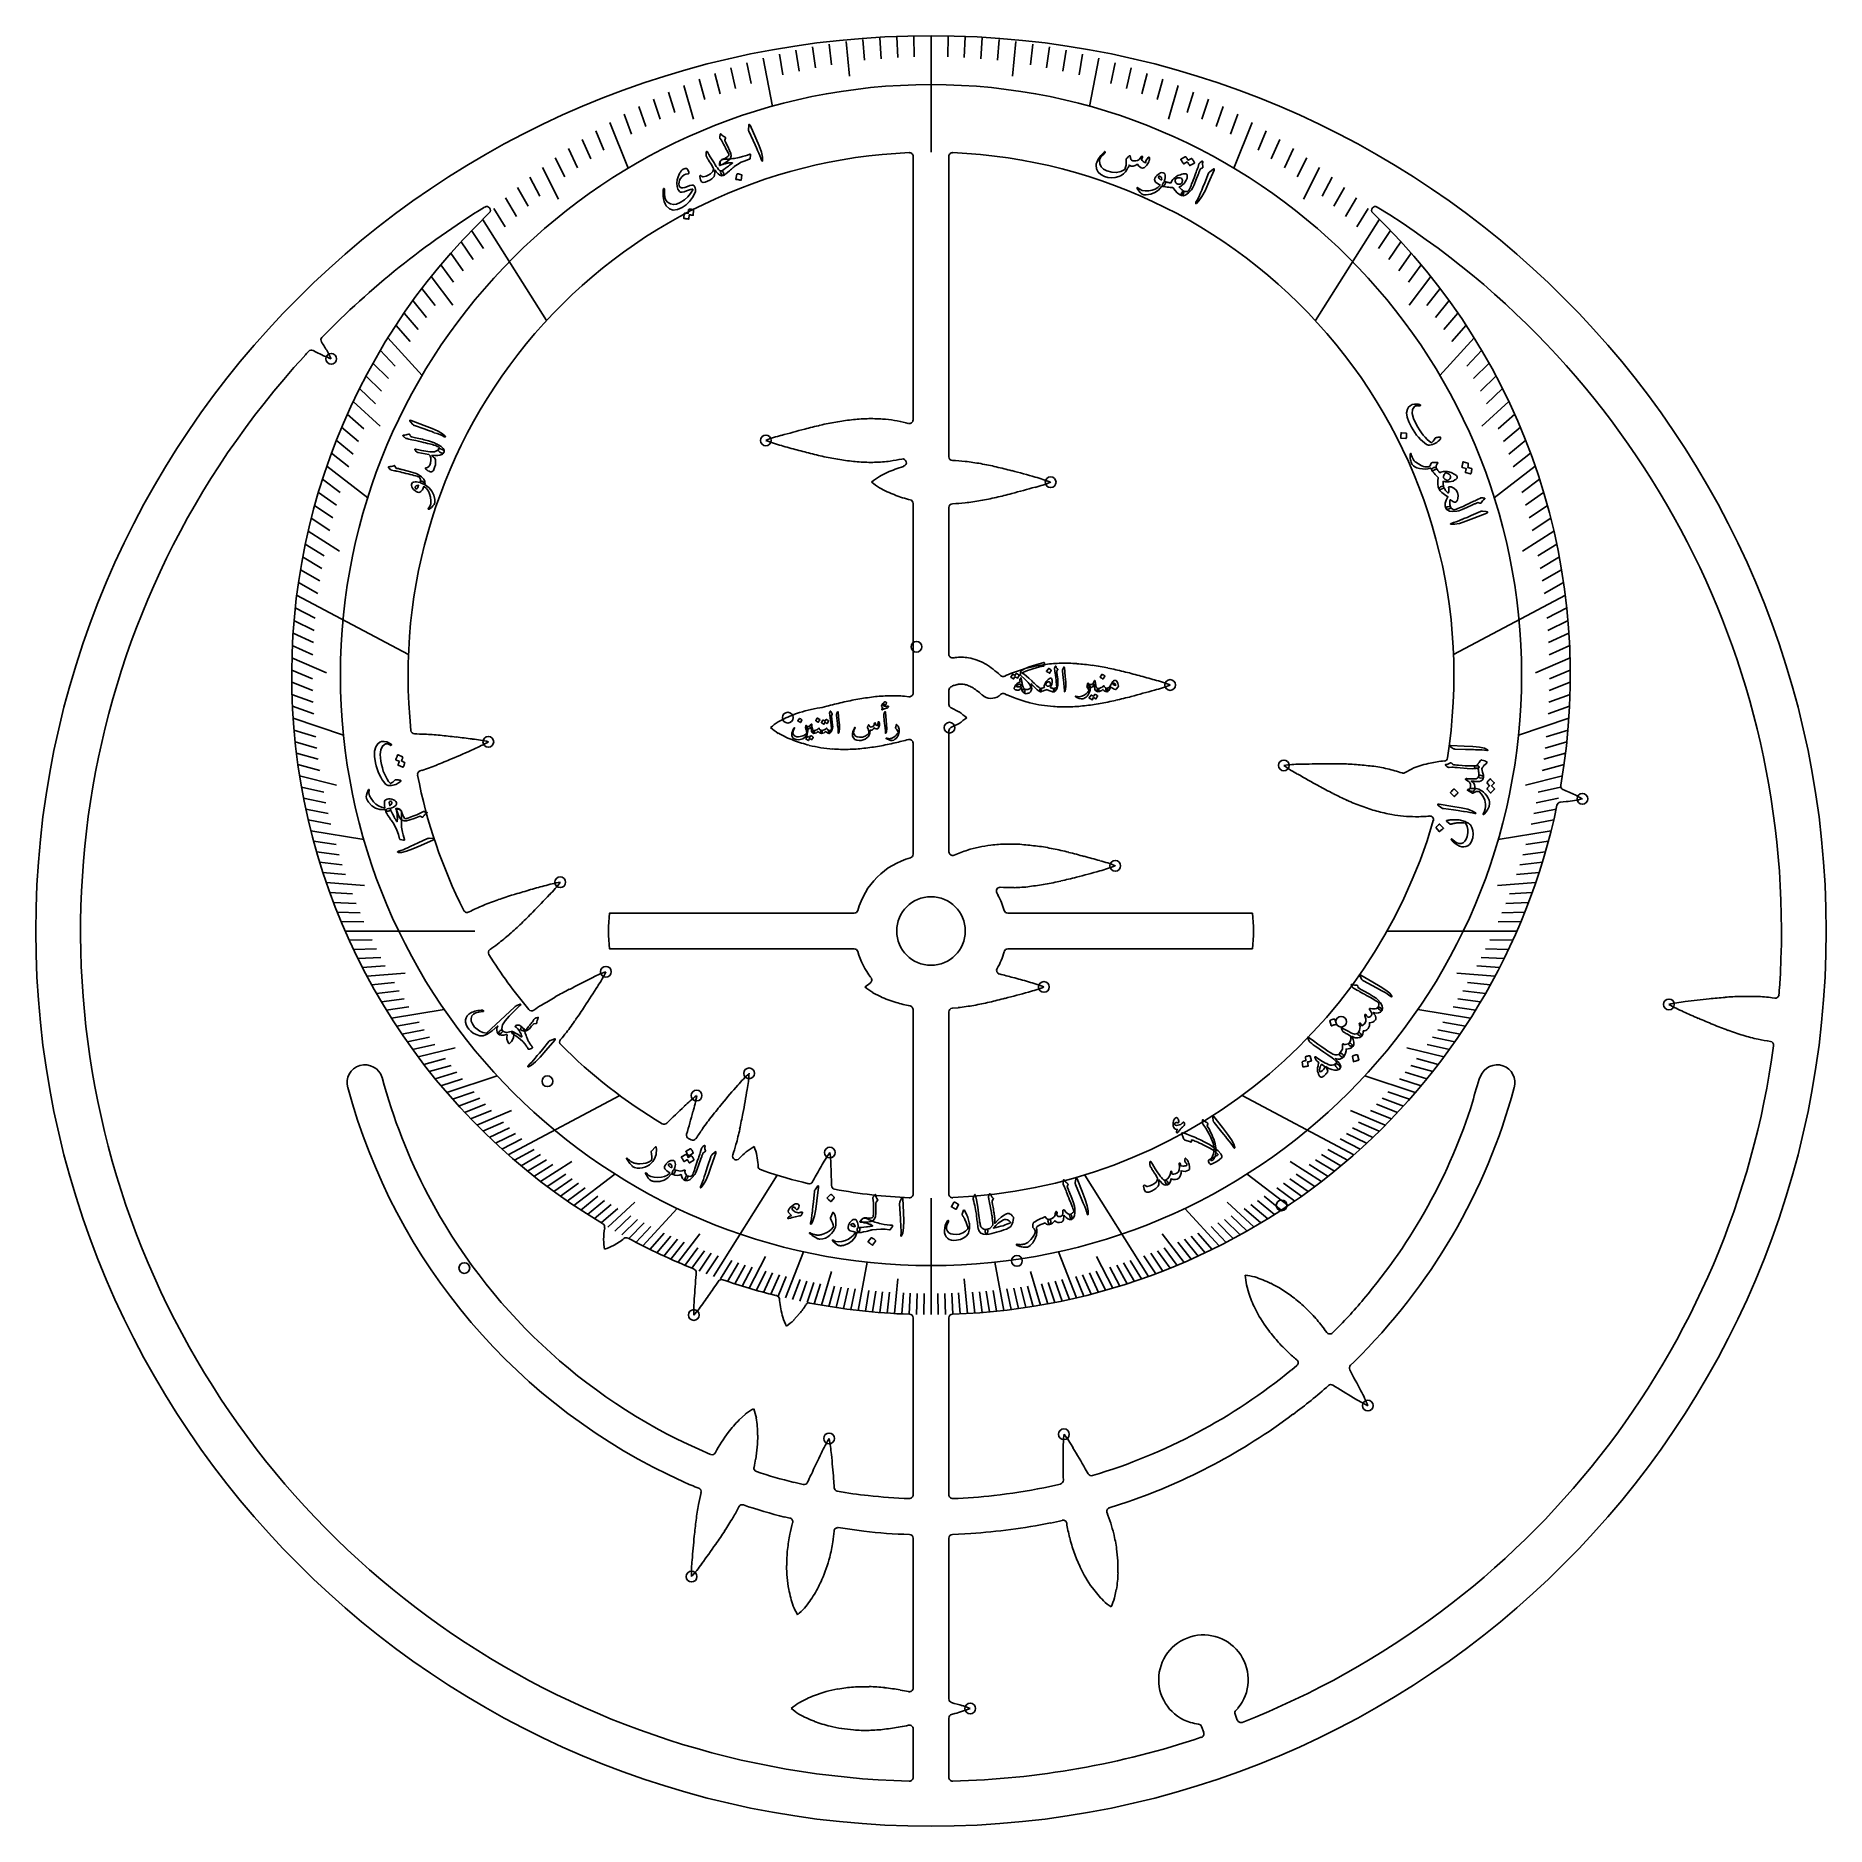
# Model space of a CAD drawing. Header units: millimetres. Extents: x -60 to 60, y -60 to 60.
import ezdxf

# ---------------------------------------------------------------- set-up
doc = ezdxf.new("R2010")
doc.units = ezdxf.units.MM
for name, color, linetype in [('CUT_INNER', 6, 'Continuous'), ('CUT_OUTER', 1, 'Continuous'), ('ENGRAVE', 7, 'Continuous'), ('ENGRAVE_FINE', 8, 'Continuous'), ('TEXT', 5, 'Continuous')]:
    doc.layers.add(name, color=color, linetype=linetype)

msp = doc.modelspace()

# ---------------------------------------------------------------- linework, layer by layer
at = {"layer": 'CUT_INNER'}
for points in [[(-1.2, 34.26), (-1.2, 51.92)], [(1.2, 51.92), (1.2, 31.78)], [(-41.2, 38.8), (-41.41, 38.9)], [(-40.46, 38.84), (-40.2, 38.36), (-40.2, 38.35)], [(-1.68, 34.06), (-1.52, 34.02)], [(-1.2, 15.95), (-1.2, 28.66)], [(1.2, 28.39), (1.2, 18.55)], [(4.64, 17.15), (4.66, 17.12)], [(4.95, 17.08), (5.07, 17.14)], [(-1.77, 15.73), (-1.48, 15.7)], [(1.2, 16.14), (1.2, 15.18)], [(3.43, 15.82), (3.42, 15.82)], [(5.59, 15.62), (5.08, 15.83), (5.07, 15.84), (4.95, 15.9)], [(-7.63, 14.93), (-7.63, 14.93)], [(1.36, 14.95), (1.87, 14.69), (1.88, 14.68)], [(1.2, 13.42), (1.2, 5.31)], [(-1.2, 5.15), (-1.2, 12.59)], [(-34.13, 10.77), (-34.24, 10.73)], [(42.57, 8.68), (42.17, 8.63)], [(43.17, 9.12), (43.65, 8.86), (43.66, 8.86)], [(-21.54, 1.2), (-21.54, 1.2), (-5.15, 1.2)], [(5.15, 1.2), (21.54, 1.2), (21.54, 1.2)], [(-5.15, -1.2), (-21.54, -1.2), (-21.54, -1.2)], [(21.54, -1.2), (21.54, -1.2), (5.15, -1.2)], [(-4.43, -3.75), (-4.42, -3.74), (-4.07, -3.49)], [(-3.39, -4.4), (-3.9, -4.14), (-3.91, -4.13)], [(56.38, -4.47), (56.55, -4.5)], [(-1.2, -17.63), (-1.2, -5.27)], [(1.2, -5.42), (1.2, -17.63)], [(1.83, -5.14), (1.43, -5.17)], [(-36.79, -9.83), (-36.78, -9.83)], [(-17.71, -12.88), (-17.71, -12.88)], [(-12.86, -15.25), (-12.82, -15.21)], [(-11.59, -15.65), (-11.59, -15.77)], [(-7.94, -16.81), (-7.89, -16.72)], [(-21.99, -19.64), (-22.03, -19.61)], [(-15.89, -22.66), (-15.91, -22.65)], [(-15.74, -23.03), (-15.73, -22.91)], [(21.3, -24.27), (21.14, -23.72), (21.14, -23.71)], [(-10.35, -24.44), (-10.41, -24.43)], [(-10.15, -24.76), (-10.16, -24.66)], [(-8.81, -25.64), (-9.19, -26.07), (-9.19, -26.08)], [(-1.2, -37.79), (-1.2, -25.93)], [(1.2, -25.93), (1.2, -37.79)], [(26.36, -26.68), (26.52, -26.91)], [(24.18, -29.42), (24.52, -29.12)], [(28.35, -28.89), (28.11, -29.11)], [(-12.85, -32.77), (-12.43, -32.38), (-12.43, -32.37)], [(-15.57, -34.74), (-14.77, -35.08)], [(-9.19, -36.95), (-8.56, -37.09)], [(7.56, -37.32), (8.67, -37.07)], [(10.34, -36.04), (10.54, -36.39)], [(13.2, -38.26), (11.95, -38.66)], [(-4.51, -40.22), (-6.22, -39.99)], [(-1.2, -50.74), (-1.2, -40.69)], [(1.2, -40.69), (1.2, -51.47)], [(2.66, -40.39), (1.44, -40.44)], [(12.42, -44.13), (12.31, -44.69), (12.31, -44.7)], [(1.2, -52.75), (1.2, -56.73)], [(1.59, -52.45), (1.38, -52.51)], [(2.11, -51.92), (2.62, -52.11), (2.63, -52.11)], [(20.39, -52.5), (20.53, -52.9)], [(20.58, -52.09), (20.43, -52.25)], [(-1.2, -56.73), (-1.2, -53.48)], [(18.28, -53.72), (18.13, -53.32)]]:
    msp.add_lwpolyline(points, dxfattribs=at)
msp.add_circle((0, 0), 2.3, dxfattribs=at)
for centre, radius, start, end in [((0, 17.15), 35.05, 92.3865, 186.0701), ((-1.45, 51.92), 0.25, 0, 92.2852), ((1.45, 51.92), 0.25, 87.7148, 180), ((0, 17.15), 35.05, 350.9076, 87.6134), ((0, 17.15), 42.85, 133.6996, 239.0637), ((-0.01, 0.01), 56.99, 121.6522, 135.7406), ((-29.78, 48.31), 0.25, 313.771, 121.8164), ((29.78, 48.31), 0.25, 58.1836, 226.2305), ((0, 17.15), 42.85, 350.0812, 46.3009), ((0, 0), 57, 356.1336, 58.3471), ((-40.64, 39.61), 0.25, 135.8789, 212.0896), ((0, 0), 57, 137.4616, 268.5355), ((-16.09, 14.86), 35.1, 136.8737, 137.5714), ((-41.53, 38.68), 0.25, 63.5354, 136.9336), ((-36.97, 46.91), 9.15, 242.4488, 249.3277), ((-69.76, 21.23), 34.19, 31.0004, 32.2585), ((8.92, -32.99), 68.86, 104.6226, 105.9729), ((0.47, -0.57), 35.36, 102.8923, 104.6339), ((-2.48, 12.35), 22.11, 100.1388, 102.9005), ((-3.6, 18.59), 15.77, 96.3053, 100.1389), ((-3.97, 21.94), 12.4, 91.4589, 96.2969), ((-4.02, 23.76), 10.58, 85.7824, 91.4416), ((-3.94, 24.78), 9.56, 76.2945, 85.8074), ((-1.45, 34.26), 0.25, 254.6217, 0), ((-7.72, 24.38), 9.14, 104.6342, 111.5209), ((-7.72, 41.37), 9.13, 248.4774, 255.3625), ((11.22, 107.01), 77.45, 254.0759, 254.8784), ((3.47, 78.18), 47.59, 254.8283, 256.1237), ((-1.35, 58.62), 27.45, 256.1096, 258.3421), ((-3.17, 49.8), 18.44, 258.3381, 261.6294), ((-3.84, 45.25), 13.84, 261.6334, 265.9758), ((-4.02, 42.76), 11.35, 265.9887, 271.2577), ((-4, 41.46), 10.05, 271.278, 277.2445), ((-3.56, 38.53), 7.08, 276.7209, 283.086), ((-1.9, 31.39), 0.25, 285.3783, 102.0833), ((1.45, 31.78), 0.25, 180, 267.3189), ((1.12, 21.41), 10.13, 83.4116, 88.2256), ((0.55, 15.78), 15.79, 79.8501, 83.6752), ((-0.57, 9.54), 22.13, 77.0946, 79.8502), ((0.18, 25.01), 6.56, 123.6783, 129.348), ((0.84, 36.05), 7.67, 231.0627, 235.911), ((0.17, 23.97), 7.44, 110.2819, 119.1679), ((-0.42, 25.94), 5.39, 105.2788, 111.6856), ((-3.53, -3.4), 35.4, 75.3645, 77.1027), ((-13.04, -39.69), 72.92, 74.0635, 75.3385), ((4.67, 21.59), 9.13, 68.4774, 75.3625), ((4.67, 38.58), 9.14, 284.6342, 291.5209), ((0.17, 36.19), 7.43, 240.8298, 249.6631), ((0.76, 37.68), 9.04, 249.4289, 256.2714), ((-1.45, 28.66), 0.25, 0, 74.6217), ((0.55, 44.37), 15.77, 276.3053, 280.1389), ((-0.57, 50.61), 22.11, 280.1388, 282.9005), ((-3.52, 63.53), 35.36, 282.8923, 284.6339), ((-11.97, 95.95), 68.86, 284.6226, 285.9729), ((1.45, 28.39), 0.25, 92.6811, 180), ((1.13, 38.74), 10.11, 271.773, 276.5674), ((1.45, 18.55), 0.25, 180, 281.3647), ((1.75, 17.07), 1.26, 96.445, 101.5318), ((2.02, 15.33), 3.02, 80.5058, 97.7128), ((1.98, 15.11), 3.24, 69.8268, 80.4791), ((1.81, 14.65), 3.73, 60.4364, 69.7971), ((1.4, 13.94), 4.55, 52.521, 60.4287), ((0.72, 13.04), 5.67, 46.3837, 52.558), ((4.84, 17.3), 0.25, 225.0589, 296.9117), ((8.65, 9.24), 8.67, 106.9533, 114.3856), ((8.88, 8.5), 9.44, 97.255, 106.982), ((8.95, 7.9), 10.05, 91.278, 97.2445), ((8.98, 6.6), 11.35, 85.9887, 91.2577), ((8.8, 4.11), 13.84, 81.6334, 85.9758), ((8.13, -0.43), 18.44, 78.3381, 81.6294), ((6.31, -9.26), 27.45, 76.1096, 78.3421), ((1.49, -28.81), 47.59, 74.8283, 76.1237), ((-6.26, -57.65), 77.45, 74.0759, 74.8784), ((12.68, 8), 9.13, 68.4774, 75.3625), ((-2.13, 0.01), 15.77, 96.3053, 100.1389), ((-2.5, 3.37), 12.4, 91.4589, 96.2969), ((-2.55, 5.19), 10.58, 85.7824, 91.4416), ((-1.45, 15.95), 0.25, 264.2315, 0), ((1.45, 16.14), 0.25, 116.6789, 180), ((2.1, 14.95), 1.61, 109.5982, 118.2882), ((2.05, 15.11), 1.44, 99.2834, 109.948), ((2.01, 15.32), 1.23, 81.9499, 99.186), ((1.99, 15.14), 1.41, 70.8432, 81.8137), ((1.83, 14.7), 1.87, 61.0824, 70.7958), ((1.45, 14), 2.67, 52.9133, 61.0958), ((0.59, 12.87), 4.09, 46.1147, 52.8616), ((4.03, 16.49), 0.9, 228.0838, 306.2244), ((4.13, 16.36), 0.736, 305.6041, 316.1844), ((4.84, 15.67), 0.25, 63.0883, 135.0589), ((8.8, 24.19), 9.15, 249.4495, 256.2932), ((4.49, 49.93), 35.36, 282.8923, 284.6339), ((-3.96, 82.35), 68.86, 284.6226, 285.9729), ((12.68, 24.99), 9.14, 284.6342, 291.5209), ((-6.61, 7.52), 7.44, 110.2819, 119.1679), ((-5.97, 5.87), 9.22, 100.4232, 110.4864), ((-7.97, 18.16), 3.25, 276.1391, 287.6151), ((1.94, -19.15), 35.36, 102.8923, 104.6339), ((-1.01, -6.23), 22.11, 100.1388, 102.9005), ((1.45, 15.18), 0.25, 180, 241.8944), ((-2804.58, -5923.11), 6567.63, 64.70762, 64.7079), ((-2.42, 8.33), 7.67, 51.0627, 55.911), ((8.9, 24.58), 9.56, 256.2945, 265.8074), ((8.98, 25.6), 10.58, 265.7824, 271.4416), ((8.93, 27.42), 12.4, 271.4589, 276.2969), ((8.56, 30.77), 15.77, 276.3053, 280.1389), ((7.44, 37.01), 22.11, 280.1388, 282.9005), ((-34.61, 13.47), 0.25, 186.1523, 269.2518), ((-34.71, 1.7), 11.51, 86.2795, 89.534), ((-6.6, 8.56), 6.56, 123.6783, 129.348), ((-5.94, 19.6), 7.67, 231.0627, 235.911), ((-6.61, 19.74), 7.43, 240.8298, 249.6631), ((1.45, 13.42), 0.25, 118.1056, 180), ((-3.22, 23.31), 10.69, 295.2061, 298.4882), ((-1.76, 19.37), 6.56, 303.6783, 309.348), ((-35.5, -14.21), 27.45, 84.5471, 86.7796), ((-37.4, -34.26), 47.59, 83.2658, 84.5612), ((-59.11, 74.89), 68.86, 293.0601, 294.4104), ((-40.84, -63.92), 77.45, 82.5134, 83.3159), ((-31.73, 3.79), 9.13, 76.9147, 83.7999), ((-34.23, 20.61), 9.15, 293.0739, 299.9522), ((-5.99, 21.34), 9.15, 249.4495, 256.2932), ((-5.89, 21.73), 9.56, 256.2945, 265.8074), ((-5.81, 22.75), 10.58, 265.7824, 271.4416), ((-5.86, 24.57), 12.4, 271.4589, 276.2969), ((-6.23, 27.92), 15.77, 276.3053, 280.1389), ((-7.35, 34.16), 22.11, 280.1388, 282.9005), ((-9.19, 42.39), 30.54, 282.8237, 284.5642), ((-1.45, 12.59), 0.25, 0, 104.1993), ((-41.17, 31.72), 22.11, 288.5763, 291.338), ((-45.99, 44.07), 35.36, 291.3298, 293.0714), ((24.83, 2.03), 9.15, 90.574, 97.452), ((28.96, 18.52), 9.13, 234.4145, 241.3), ((27.04, -57.65), 68.86, 90.5601, 91.9104), ((26.72, -24.15), 35.36, 88.8298, 90.5714), ((26.99, -10.9), 22.11, 86.0763, 88.838), ((27.43, -4.58), 15.77, 82.2428, 86.0764), ((27.88, -1.23), 12.4, 77.3964, 82.2344), ((28.3, 0.64), 10.48, 71.771, 77.3923), ((35.22, 4.88), 6.69, 115.2944, 120.9641), ((34.99, 3.97), 7.44, 101.8444, 110.7304), ((35.17, 3.45), 7.99, 95.5354, 102.309), ((34.37, 11.64), 0.25, 276.9408, 351.0352), ((-34.16, 10.49), 0.25, 107.6232, 191.0742), ((-0.01, 17.14), 35.05, 191.0155, 206.7299), ((61.04, 73.67), 72.92, 240.001, 241.276), ((42.99, 40.77), 35.4, 241.302, 243.0402), ((31.65, 10.83), 0.25, 253.1541, 300.8853), ((42.46, 9.72), 0.25, 169.9852, 245.8396), ((0, 17.14), 42.85, 271.9269, 348.2654), ((36.98, 28.94), 22.13, 243.0321, 245.7877), ((34.37, 23.16), 15.79, 245.7876, 249.6127), ((42.2, 8.38), 0.25, 97.2854, 168.2227), ((25.88, -27.66), 40.64, 64.8232, 66.0829), ((41.59, 17.77), 9.15, 276.1987, 283.0779), ((0, 17.15), 35.05, 272.3865, 343.843), ((33.2, 19.99), 12.41, 249.6211, 254.4496), ((32.7, 18.23), 10.58, 254.4668, 260.1178), ((32.54, 17.29), 9.63, 260.1273, 269.5641), ((32.56, 15.61), 7.95, 269.3432, 276.1611), ((33.43, 7.46), 0.25, 344.0039, 94.7344), ((0, 0), 5.1, 105.6959, 164.3041), ((-1.45, 5.15), 0.25, 286.1719, 0), ((1.45, 5.31), 0.25, 180, 292.4788), ((4.6, -1.77), 7.5, 106.6684, 114.0063), ((5.2, -3.61), 9.44, 97.255, 106.982), ((5.28, -4.22), 10.05, 91.278, 97.2445), ((5.3, -5.52), 11.35, 85.9887, 91.2577), ((5.12, -8.01), 13.84, 81.6334, 85.9758), ((4.46, -12.55), 18.44, 78.3381, 81.6294), ((2.64, -21.37), 27.45, 76.1096, 78.3421), ((-2.19, -40.93), 47.59, 74.8283, 76.1237), ((-9.94, -69.76), 77.45, 74.0759, 74.8784), ((0.81, 37.82), 35.36, 282.8923, 284.6339), ((-7.64, 70.23), 68.86, 284.6226, 285.9729), ((9.01, -4.12), 9.13, 68.4774, 75.3625), ((9, 12.87), 9.14, 284.6342, 291.5209), ((-19.95, -23.81), 27.45, 107.0471, 109.2796), ((-14.03, -43.07), 47.59, 105.7658, 107.0612), ((-5.86, -71.78), 77.45, 105.0134, 105.8159), ((-75.86, 49.48), 68.86, 315.5601, 316.9104), ((-23.36, -5.74), 9.13, 99.4147, 106.2999), ((-32.1, 8.84), 9.15, 315.5739, 322.4522), ((4.63, 2.68), 0.25, 87.2166, 210.2344), ((1.28, 0.7), 3.64, 27.8266, 30.588), ((0.01, 0.01), 5.08, 15.6756, 28.1162), ((5.3, 12.39), 9.48, 265.9898, 271.603), ((5.25, 15.3), 12.4, 271.4589, 276.2969), ((4.88, 18.66), 15.77, 276.3053, 280.1389), ((3.77, 24.9), 22.11, 280.1388, 282.9005), ((-31.09, 1.49), 0.25, 206.9215, 300.3604), ((-24.69, -11.06), 13.84, 112.5702, 116.937), ((-22.93, -15.31), 18.44, 109.2756, 112.5669), ((-51.94, 26.02), 35.36, 313.8298, 315.5714), ((-5.15, 1.45), 0.25, 270, 343.8281), ((5.15, 1.45), 0.25, 196.1719, 270), ((-42.77, 16.46), 22.11, 311.0763, 313.838), ((-9.36, 0), 12.25, 174.3777, 185.6223), ((9.36, 0), 12.25, 354.3777, 5.6223), ((-33.69, 5.05), 7.53, 303.3059, 308.0105), ((-38.6, 11.68), 15.77, 307.2428, 311.0764), ((-29.42, -1.44), 0.25, 123.6186, 212.168), ((-0.02, 17.13), 35.03, 212.2802, 219.7366), ((-5.15, -1.45), 0.25, 16.1719, 90), ((-0.01, 0), 5.09, 195.6859, 217.9153), ((0.01, -0.01), 5.09, 330.4268, 344.3239), ((5.15, -1.45), 0.25, 90, 163.8281), ((9.46, -68.58), 72.92, 116.251, 117.526), ((-18.57, -11.27), 9.13, 110.665, 117.55), ((-29.98, 1.32), 9.14, 326.8217, 333.7085), ((-4.22, -3.28), 0.25, 306.5074, 37.2656), ((4.65, -2.64), 0.25, 149.7656, 255.8007), ((-5.24, -42.52), 40.84, 74.7746, 76.07), ((-14.72, -77.88), 77.45, 74.0759, 74.8784), ((4.22, -12.24), 9.13, 68.4774, 75.3625), ((-14.36, -23.73), 22.13, 119.2821, 122.0377), ((-7.87, -35.29), 35.4, 117.552, 119.2902), ((-80.84, 32.64), 68.86, 326.8101, 328.1604), ((0.39, 2.22), 7.67, 231.0627, 235.911), ((0.19, 3.5), 8.67, 245.6136, 252.9996), ((0.17, 3.32), 8.49, 252.7726, 259.3551), ((-1.02, 16.78), 22.11, 280.1388, 282.9005), ((-3.97, 29.7), 35.36, 282.8923, 284.6339), ((-12.42, 62.11), 68.86, 284.6226, 285.9729), ((4.22, 4.75), 9.14, 284.6342, 291.5209), ((51.53, -13.83), 9.15, 96.1987, 103.0779), ((59.57, -73), 68.86, 96.1851, 97.5354), ((55.97, -39.7), 35.36, 94.4548, 96.1964), ((54.94, -26.48), 22.11, 91.7013, 94.463), ((54.75, -20.15), 15.77, 87.8678, 91.7014), ((54.88, -16.78), 12.4, 83.0214, 87.8594), ((56.59, -4.25), 0.25, 261.6068, 355.6055), ((21.81, -1.54), 35.13, 355.5452, 356.243), ((-26.77, -5.1), 0.25, 219.9023, 304.9163), ((-21.14, -13.09), 9.52, 121.406, 125.1627), ((-41.94, 6.71), 22.11, 322.3263, 325.088), ((-52.81, 14.3), 35.36, 325.0798, 326.8214), ((-1.45, -5.27), 0.25, 0, 77.9167), ((1.45, -5.42), 0.25, 95.0978, 180), ((0.1, 10.54), 15.77, 276.3053, 280.1389), ((54.02, 2.99), 9.13, 240.0405, 246.9246), ((82.38, 65.14), 77.45, 245.6384, 246.4409), ((70.49, 37.76), 47.59, 246.3908, 247.6862), ((-31.93, -1.15), 9.38, 319.2377, 322.9753), ((62.85, 19.12), 27.45, 247.6721, 249.9046), ((59.75, 10.66), 18.44, 249.9006, 253.1919), ((58.42, 6.26), 13.84, 253.1959, 257.5383), ((-24.64, -7.44), 0.25, 139.4587, 224.8242), ((0, 17.14), 35.05, 224.9367, 239.0614), ((0, 0), 57, 291.4646, 352.249), ((57.47, 1.74), 9.22, 257.2476, 262.4987), ((56.23, -7.65), 0.25, 352.0898, 81.5182), ((-37.94, -10.17), 1.2, 16.4242, 196.1182), ((-5.94, -16.2), 9.13, 133.1645, 140.05), ((-21.32, -8.93), 9.15, 349.324, 356.202), ((37.94, -10.17), 1.2, 343.8786, 158.3934), ((0, 0), 40.47, 195.0329, 245.8081), ((0.06, 0.03), 38.14, 194.9799, 207.697), ((41.88, -58.41), 72.92, 138.751, 140.026), ((-80.27, 0.55), 68.86, 349.3101, 350.6604), ((0, 0), 40.47, 314.4514, 344.9674), ((54.84, -15.99), 19.08, 160.8193, 166.2939), ((33.31, -64.98), 72.92, 133.126, 134.401), ((-10.15, -18.27), 9.13, 127.5395, 134.425), ((-24.73, -9.54), 9.15, 343.699, 350.577), ((13.14, -34.3), 35.4, 140.052, 141.7902), ((0, 0), 38.07, 319.5846, 342.466), ((-17.89, -12.71), 0.25, 238.9186, 316.9834), ((-85.57, 6.55), 72.07, 343.7482, 345.0002), ((2.71, -26.09), 22.13, 141.7821, 144.5377), ((-47.36, -5.67), 35.36, 347.5798, 349.3214), ((-16.14, -13.69), 0.25, 163.9113, 242.4023), ((-8.77, 0.27), 16.03, 242.182, 242.8776), ((-15.97, -13.78), 0.25, 242.7539, 327.4163), ((-5.59, -20.26), 11.98, 144.2331, 148.0436), ((-23.69, -11.52), 10.97, 341.4539, 345.2431), ((-34.41, -8.53), 22.11, 344.8263, 347.588), ((-13.05, -15.09), 0.25, 161.9587, 317.8337), ((-7.42, -20.49), 7.55, 131.1778, 135.6539), ((-7.86, -20.99), 7.67, 121.3752, 126.2235), ((-18.03, -16.65), 6.56, 13.9908, 19.6605), ((-18.51, -16.23), 6.94, 4.7736, 9.6447), ((0.65, -20.16), 9.13, 144.4146, 151.2999), ((-15.85, -16.04), 9.15, 0.574, 7.4521), ((-11.34, -15.76), 0.25, 182.7913, 250.8398), ((-4.94, 2.65), 19.74, 250.8304, 251.5048), ((-0.02, 17.07), 34.98, 251.3657, 256.4474), ((59.72, -54.49), 77.45, 150.0134, 150.8159), ((-81.17, -18.37), 74.51, 1.0067, 1.8682), ((0, 0), 38.07, 207.7035, 245.8558), ((-8.16, -16.69), 0.25, 256.4648, 331.0897), ((-6.42, -17.06), 0.25, 180.7976, 259.2773), ((0, 17.1), 35.01, 259.3639, 267.618), ((-1.45, -17.63), 0.25, 267.7148, 360), ((1.45, -17.63), 0.25, 180, 272.2852), ((-22.12, -19.85), 0.25, 351.5413, 59.2383), ((-16.7, -20.76), 5.24, 170.4606, 179.1711), ((-15.39, -20.37), 6.56, 182.7408, 188.4105), ((-24.52, -14.13), 7.67, 290.1252, 294.9735), ((-23.98, -16.24), 5.54, 299.1289, 307.8767), ((-20.43, -20.81), 0.25, 61.7014, 126.5837), ((-0.02, 17.09), 42.79, 241.7082, 248.2064), ((-15.98, -22.89), 0.25, 354.5118, 68.3789), ((52.85, -29.11), 68.86, 174.9351, 176.2854), ((-78.19, 20.22), 77.45, 324.3884, 325.1909), ((-37.35, -8), 27.81, 324.9097, 326.2052), ((-14.04, -23.61), 0.25, 70.8564, 146.1132), ((-0.01, 17.12), 42.83, 250.9939, 255.9391), ((28.71, -22.5), 7.67, 184.2831, 189.1313), ((20.21, -29.57), 6.56, 76.8986, 82.5683), ((19.45, -30.28), 7.44, 63.5023, 72.3882), ((18.69, -31.88), 9.22, 53.6435, 63.7068), ((-6.76, -25.45), 9.14, 174.9469, 181.8333), ((-22.77, -19.72), 9.14, 318.7959, 325.6729), ((-10.41, -24.68), 0.25, 4.7344, 76.1133), ((-2.75, -23.95), 7.44, 186.2194, 195.1054), ((-13.3, -21.96), 5.81, 320.6301, 327.8966), ((-8.17, -25.18), 0.25, 78.9389, 147.1406), ((-0.01, 17.1), 42.81, 259.073, 268.0779), ((29.5, -21.47), 8.67, 198.834, 206.2199), ((18.4, -32.27), 9.7, 47.4218, 53.679), ((17.8, -32.92), 10.58, 41.7496, 47.4007), ((2.61, -2.32), 34.59, 314.6319, 319.7129), ((-3.76, -23.69), 6.56, 199.6158, 205.2855), ((-14.31, -20.37), 7.67, 307.0002, 311.8485), ((-1.45, -25.93), 0.25, 0, 88.0664), ((1.45, -25.93), 0.25, 91.9356, 180), ((30.15, -21.16), 9.39, 206.1669, 215.95), ((16.44, -34.13), 12.41, 36.9039, 41.7324), ((30.69, -20.78), 10.04, 215.9356, 221.9088), ((31.65, -19.91), 11.34, 221.9292, 227.2073), ((26.73, -26.76), 0.25, 215.9492, 315.7627), ((30.87, -20.85), 10.13, 226.8232, 231.1516), ((24.36, -28.93), 0.25, 310.678, 50.4915), ((0, 0), 38.07, 286.5338, 309.4151), ((28.29, -29.29), 0.25, 133.2203, 208.3725), ((-35.52, -64), 72.38, 27.2822, 28.5446), ((3.5, -4.46), 34.81, 306.6178, 311.67), ((26.8, -30.65), 0.25, 58.0691, 130.678), ((65.69, 31.31), 72.9, 237.8833, 239.1556), ((20.8, -35.19), 9.13, 21.6978, 28.5828), ((-7.97, -38.61), 7.67, 120.7237, 125.572), ((-18.08, -34.16), 6.56, 13.3393, 19.009), ((0, 0), 40.47, 289.0276, 306.8253), ((33.18, -23.55), 9.14, 237.8546, 244.7413), ((-6.7, -38.87), 8.67, 135.2746, 142.6606), ((-19.06, -33.78), 7.44, 359.943, 8.8289), ((-6.13, -39.31), 9.39, 142.6076, 152.3906), ((-20.83, -33.82), 9.22, 350.0842, 0.1475), ((0.94, -38.81), 9.13, 148.3075, 155.193), ((-15.8, -35.81), 9.15, 4.467, 11.345), ((18, -34.72), 9.14, 173.7381, 180.6145), ((1.6, -39.2), 9.14, 29.8885, 36.7756), ((-49.37, -70.34), 68.86, 29.8769, 31.2271), ((-14.67, -34.85), 0.25, 247.156, 334.6096), ((-11.62, -35.99), 0.25, 171.2144, 252.2034), ((-57.37, -26.44), 46.49, 348.1972, 348.8851), ((58.14, -67.07), 72.92, 153.894, 155.169), ((-75.18, -42.06), 68.86, 4.4531, 5.8034), ((86.3, -35.73), 77.45, 179.3302, 180.1327), ((49.13, -35.89), 40.27, 180.0235, 181.3189), ((-6.54, -14.61), 24.47, 245.752, 248.3573), ((-2.28, -8.38), 29.4, 251.3302, 256.4007), ((-8.5, -36.85), 0.25, 257.2881, 336.501), ((9.53, -44.7), 19.42, 154.8367, 156.4685), ((-26.47, -38.39), 20.01, 3.0851, 4.7979), ((8.62, -36.82), 0.25, 282.7119, 1.055), ((10.76, -36.26), 0.25, 209.4958, 288.6586), ((-3.52, -40.55), 12.24, 166.2732, 170.0745), ((-15.66, -37.58), 0.25, 346.9322, 67.1186), ((-6.24, -37.3), 0.25, 183.16, 259.8305), ((-1.88, -14.09), 23.87, 259.3774, 264.4095), ((-0.61, -6.83), 31.22, 263.3751, 268.4337), ((-1.45, -37.79), 0.25, 267.4576, 360), ((1.45, -37.79), 0.25, 180, 272.5424), ((0.61, -6.81), 31.24, 271.567, 276.6423), ((0, 0), 38.07, 276.3643, 281.449), ((19.32, -44.07), 35.36, 172.5533, 174.295), ((6.18, -42.35), 22.11, 169.7998, 172.5615), ((-32.34, -28.07), 22.13, 326.7556, 329.5112), ((-23.78, -33.04), 12.24, 329.2335, 333.0458), ((-12.65, -38.7), 0.25, 72.2034, 152.3898), ((-1.91, -6.99), 33.24, 251.2801, 256.247), ((-7.87, -31.6), 7.91, 255.791, 258.388), ((-9.51, -39.59), 0.25, 344.7327, 77.2881), ((4.48, -22.08), 17.95, 281.3226, 283.9265), ((8.85, -39.74), 0.25, 10.1565, 102.7119), ((12.03, -38.9), 0.25, 107.7966, 200.352), ((1.25, -43.13), 11.33, 13.9624, 21.4281), ((52.65, -47.42), 68.86, 174.2836, 175.6339), ((-43.43, -20.8), 35.4, 325.0255, 326.7637), ((0.91, -42.56), 10.58, 168.3598, 174.0109), ((-0.16, -42.29), 9.49, 163.9232, 168.7102), ((-15.24, -39.55), 8.77, 350.7897, 355.592), ((-6.25, -40.24), 0.25, 82.3729, 174.9283), ((-0.5, -5.55), 34.91, 263.4016, 268.4546), ((-1.45, -40.69), 0.25, 0, 87.4576), ((1.45, -40.69), 0.25, 92.5424, 180), ((0, -0.01), 40.46, 273.7725, 281.4024), ((20.56, -37.87), 11.61, 189.0436, 193.8489), ((19.57, -38.13), 10.58, 193.7835, 199.4346), ((2.5, -42.81), 10.04, 7.9695, 13.9427), ((-74.16, 0.73), 72.92, 323.7245, 324.9995), ((0.03, -42.47), 9.7, 174.032, 180.2891), ((-16.05, -39.6), 9.56, 336.125, 345.6379), ((-17.04, -39.34), 10.58, 345.6129, 351.2721), ((18.74, -38.42), 9.7, 199.4557, 205.7129), ((3.14, -42.72), 9.39, 358.2008, 7.9839), ((-6.92, -43.08), 9.14, 174.2953, 181.1819), ((-22.85, -37.18), 9.13, 318.1383, 325.0235), ((-0.46, -42.48), 9.22, 180.2537, 190.3169), ((18.3, -38.64), 9.22, 205.6774, 215.7407), ((3.87, -42.76), 8.67, 350.8679, 358.2538), ((-2.2, -42.82), 7.44, 190.1125, 198.9984), ((-15.68, -39.77), 9.15, 329.28, 336.1237), ((16.88, -39.69), 7.44, 215.5362, 224.4221), ((-3.22, -42.63), 6.56, 203.5088, 209.1785), ((-13.97, -40.03), 7.67, 310.8932, 315.7415), ((-14.22, -40.67), 7.43, 320.6603, 329.4936), ((15.87, -39.96), 6.56, 228.9325, 234.6022), ((5.05, -42.22), 7.67, 336.317, 341.1652), ((18.26, -50.18), 3, 320.5079, 253.0079), ((-5.22, -58.22), 7.44, 110.2819, 119.1679), ((-4.58, -59.87), 9.22, 100.4232, 110.4864), ((-4.48, -60.35), 9.7, 94.2015, 100.4586), ((-4.42, -61.23), 10.58, 88.5293, 94.1803), ((-4.47, -63.05), 12.41, 83.6836, 88.5121), ((-4.85, -66.41), 15.79, 79.8501, 83.6752), ((-4.12, -63), 12.3, 77.7334, 80.3968), ((-1.45, -50.74), 0.25, 257.7877, 360), ((1.45, -51.47), 0.25, 180, 254.2771), ((-5.21, -57.18), 6.56, 123.6783, 129.348), ((-4.55, -46.14), 7.67, 231.0627, 235.911), ((-5.23, -46), 7.43, 240.8298, 249.6631), ((1.45, -52.75), 0.25, 105.7229, 180), ((-7.89, -85.03), 34.58, 73.1931, 74.4514), ((-0.72, -43.61), 9.14, 284.6342, 291.5209), ((20.62, -52.41), 0.25, 137.8125, 200), ((-4.6, -44.41), 9.15, 249.4495, 256.2932), ((-4.5, -44.01), 9.56, 256.2945, 265.8074), ((-4.42, -43), 10.58, 265.7824, 271.4416), ((-4.47, -41.18), 12.4, 271.4589, 276.2969), ((-4.84, -37.82), 15.77, 276.3053, 280.1389), ((-4.12, -41.2), 12.32, 279.5919, 282.2664), ((-1.45, -53.48), 0.25, 0, 102.2123), ((18.23, -50.33), 2.84, 252.8538, 264.0753), ((17.9, -53.41), 0.25, 20, 81.5625), ((18.04, -53.81), 0.25, 288.457, 20), ((20.77, -52.81), 0.25, 200, 291.6211), ((0, -0.02), 56.98, 271.4624, 288.5382), ((-1.45, -56.73), 0.25, 268.418, 0), ((1.45, -56.73), 0.25, 180, 271.582)]:
    msp.add_arc(centre, radius, start, end, dxfattribs=at)
at = {"layer": 'CUT_OUTER'}
msp.add_circle((0, 0), 60, dxfattribs=at)
at = {"layer": 'ENGRAVE'}
for points in [[(0, 60), (0, 52.2)], [(-11.25, 58.5), (-10.63, 55.27)], [(11.25, 58.5), (10.63, 55.27)], [(-21.53, 54.2), (-20.3, 51.12)], [(21.53, 54.2), (20.3, 51.12)], [(-30.05, 47.7), (-25.77, 40.91)], [(30.05, 47.7), (25.77, 40.91)], [(-36.4, 39.76), (-34.1, 37.24)], [(36.4, 39.76), (34.1, 37.24)], [(-40.5, 31.15), (-37.75, 29.03)], [(40.5, 31.15), (37.75, 29.03)], [(-42.52, 22.5), (-35.03, 18.53)], [(42.52, 22.5), (35.03, 18.53)], [(-42.76, 14.26), (-39.37, 13.13)], [(42.76, 14.26), (39.37, 13.13)], [(-41.57, 6.72), (-38.02, 6.14)], [(41.57, 6.72), (38.02, 6.14)], [(-39.28, 0), (-30.58, 0)], [(39.28, 0), (30.58, 0)], [(-36.17, -5.84), (-32.62, -5.27)], [(36.17, -5.84), (32.62, -5.27)], [(-32.46, -10.83), (-29.08, -9.7)], [(32.46, -10.83), (29.08, -9.7)], [(-28.34, -15), (-20.85, -11.03)], [(28.34, -15), (20.85, -11.03)], [(-23.93, -18.4), (-21.18, -16.29)], [(-14.58, -23.15), (-10.31, -16.36)], [(14.58, -23.15), (10.31, -16.36)], [(23.93, -18.4), (21.18, -16.29)], [(0, -25.71), (0, -17.91)], [(-19.32, -21.11), (-17.02, -18.59)], [(19.32, -21.11), (17.02, -18.59)], [(-9.76, -24.58), (-8.54, -21.5)], [(9.76, -24.58), (8.54, -21.5)], [(-4.89, -25.43), (-4.27, -22.2)], [(4.89, -25.43), (4.27, -22.2)]]:
    msp.add_lwpolyline(points, dxfattribs=at)
for centre, radius in [((0, 17.15), 39.58), ((-40.2, 38.35), 0.36), ((-11.07, 32.88), 0.36), ((8.02, 30.08), 0.36), ((-0.97, 19.05), 0.36), ((16.03, 16.49), 0.36), ((-9.6, 14.3), 0.36), ((1.24, 13.63), 0.36), ((-29.67, 12.68), 0.36), ((23.65, 11.1), 0.36), ((43.66, 8.86), 0.36), ((-24.85, 3.27), 0.36), ((12.35, 4.37), 0.36), ((-21.79, -2.73), 0.36), ((7.57, -3.75), 0.36), ((49.46, -4.92), 0.36), ((27.49, -6.08), 0.36), ((-12.19, -9.54), 0.36), ((-25.71, -10.07), 0.36), ((-15.71, -11.03), 0.36), ((-6.78, -14.85), 0.36), ((23.5, -18.39), 0.36), ((-31.28, -22.59), 0.36), ((5.76, -22.11), 0.36), ((-15.9, -25.74), 0.36), ((29.28, -31.81), 0.36), ((8.91, -33.73), 0.36), ((-6.83, -34.01), 0.36), ((-16.05, -43.27), 0.36), ((2.63, -52.11), 0.36)]:
    msp.add_circle(centre, radius, dxfattribs=at)
at = {"layer": 'ENGRAVE_FINE'}
for points in [[(-9.05, 59.03), (-8.84, 57.64)], [(-7.94, 59.26), (-7.75, 57.86)], [(-6.82, 59.45), (-6.66, 58.06)], [(-5.69, 59.62), (-5.47, 57.29)], [(-4.56, 59.76), (-4.45, 58.36)], [(-3.42, 59.86), (-3.34, 58.46)], [(-2.28, 59.94), (-2.23, 58.54)], [(-1.14, 59.98), (-1.12, 58.58)], [(1.14, 59.98), (1.12, 58.58)], [(2.28, 59.94), (2.23, 58.54)], [(3.42, 59.86), (3.34, 58.46)], [(4.56, 59.76), (4.45, 58.36)], [(5.69, 59.62), (5.47, 57.29)], [(6.82, 59.45), (6.66, 58.06)], [(7.94, 59.26), (7.75, 57.86)], [(9.05, 59.03), (8.84, 57.64)], [(-13.42, 57.85), (-13.1, 56.47)], [(-12.34, 58.18), (-12.05, 56.81)], [(-10.16, 58.78), (-9.92, 57.39)], [(10.16, 58.78), (9.92, 57.39)], [(12.34, 58.18), (12.05, 56.81)], [(13.42, 57.85), (13.1, 56.47)], [(-16.57, 56.67), (-15.91, 54.41)], [(-15.53, 57.09), (-15.16, 55.72)], [(-14.48, 57.48), (-14.13, 56.11)], [(14.48, 57.48), (14.13, 56.11)], [(15.53, 57.09), (15.16, 55.72)], [(16.57, 56.67), (15.91, 54.41)], [(-19.59, 55.26), (-19.12, 53.92)], [(-18.6, 55.75), (-18.15, 54.41)], [(-17.59, 56.22), (-17.17, 54.87)], [(17.59, 56.22), (17.17, 54.87)], [(18.6, 55.75), (18.15, 54.41)], [(19.59, 55.26), (19.12, 53.92)], [(-20.57, 54.74), (-20.07, 53.41)], [(20.57, 54.74), (20.07, 53.41)], [(-23.39, 53.05), (-22.81, 51.75)], [(-22.47, 53.64), (-21.92, 52.33)], [(22.47, 53.64), (21.92, 52.33)], [(23.39, 53.05), (22.81, 51.75)], [(-25.18, 51.82), (-24.55, 50.54)], [(-24.29, 52.45), (-23.69, 51.16)], [(24.29, 52.45), (23.69, 51.16)], [(25.18, 51.82), (24.55, 50.54)], [(-26.88, 50.52), (-26.21, 49.26)], [(-26.04, 51.18), (-24.96, 49.06)], [(26.04, 51.18), (24.96, 49.06)], [(26.88, 50.52), (26.21, 49.26)], [(-27.71, 49.84), (-27.01, 48.59)], [(27.71, 49.84), (27.01, 48.59)], [(-29.29, 48.43), (-28.55, 47.2)], [(-28.51, 49.14), (-27.79, 47.9)], [(28.51, 49.14), (27.79, 47.9)], [(29.29, 48.43), (28.55, 47.2)], [(-30.79, 46.96), (-30, 45.75)], [(30.79, 46.96), (30, 45.75)], [(-31.5, 46.2), (-30.69, 45.01)], [(31.5, 46.2), (30.69, 45.01)], [(-32.86, 44.65), (-32, 43.49)], [(-32.19, 45.43), (-31.36, 44.25)], [(32.19, 45.43), (31.36, 44.25)], [(32.86, 44.65), (32, 43.49)], [(-33.51, 43.86), (-32.04, 41.94)], [(33.51, 43.86), (32.04, 41.94)], [(-34.73, 42.25), (-33.81, 41.12)], [(-34.13, 43.06), (-33.23, 41.92)], [(34.13, 43.06), (33.23, 41.92)], [(34.73, 42.25), (33.81, 41.12)], [(-35.31, 41.42), (-34.37, 40.32)], [(35.31, 41.42), (34.37, 40.32)], [(-35.87, 40.6), (-34.9, 39.5)], [(35.87, 40.6), (34.9, 39.5)], [(-36.91, 38.92), (-35.91, 37.86)], [(36.91, 38.92), (35.91, 37.86)], [(-37.87, 37.21), (-36.82, 36.19)], [(-37.4, 38.07), (-36.37, 37.02)], [(37.4, 38.07), (36.37, 37.02)], [(37.87, 37.21), (36.82, 36.19)], [(-38.31, 36.36), (-37.24, 35.34)], [(38.31, 36.36), (37.24, 35.34)], [(-38.73, 35.49), (-36.92, 33.83)], [(38.73, 35.49), (36.92, 33.83)], [(-39.5, 33.76), (-38.38, 32.8)], [(-39.13, 34.63), (-38.02, 33.65)], [(39.13, 34.63), (38.02, 33.65)], [(39.5, 33.76), (38.38, 32.8)], [(-39.86, 32.89), (-38.72, 31.95)], [(39.86, 32.89), (38.72, 31.95)], [(-40.19, 32.02), (-39.03, 31.1)], [(40.19, 32.02), (39.03, 31.1)], [(-40.79, 30.28), (-39.6, 29.39)], [(40.79, 30.28), (39.6, 29.39)], [(-41.06, 29.4), (-39.85, 28.54)], [(41.06, 29.4), (39.85, 28.54)], [(-41.54, 27.66), (-40.3, 26.84)], [(-41.31, 28.53), (-40.09, 27.69)], [(41.31, 28.53), (40.09, 27.69)], [(41.54, 27.66), (40.3, 26.84)], [(-41.75, 26.79), (-39.65, 25.45)], [(41.75, 26.79), (39.65, 25.45)], [(-41.94, 25.93), (-40.67, 25.14)], [(41.94, 25.93), (40.67, 25.14)], [(-42.27, 24.21), (-40.97, 23.46)], [(-42.12, 25.07), (-40.83, 24.3)], [(42.12, 25.07), (40.83, 24.3)], [(42.27, 24.21), (40.97, 23.46)], [(-42.4, 23.35), (-41.09, 22.63)], [(42.4, 23.35), (41.09, 22.63)], [(-42.62, 21.65), (-41.27, 20.97)], [(42.62, 21.65), (41.27, 20.97)], [(-42.7, 20.81), (-41.34, 20.15)], [(42.7, 20.81), (41.34, 20.15)], [(-42.76, 19.97), (-41.39, 19.33)], [(42.76, 19.97), (41.39, 19.33)], [(-42.84, 18.31), (-40.51, 17.31)], [(-42.81, 19.14), (-41.43, 18.52)], [(42.84, 18.31), (40.51, 17.31)], [(42.81, 19.14), (41.43, 18.52)], [(-42.85, 17.49), (-41.45, 16.91)], [(42.85, 17.49), (41.45, 16.91)], [(-42.85, 16.67), (-41.44, 16.12)], [(-42.84, 15.86), (-41.41, 15.33)], [(42.84, 15.86), (41.41, 15.33)], [(42.85, 16.67), (41.44, 16.12)], [(-42.8, 15.06), (-41.37, 14.55)], [(42.8, 15.06), (41.37, 14.55)], [(-42.7, 13.47), (-41.24, 13.02)], [(42.7, 13.47), (41.24, 13.02)], [(-42.62, 12.69), (-41.16, 12.26)], [(42.62, 12.69), (41.16, 12.26)], [(-42.53, 11.92), (-41.07, 11.51)], [(-42.43, 11.15), (-40.96, 10.76)], [(42.43, 11.15), (40.96, 10.76)], [(42.53, 11.92), (41.07, 11.51)], [(-42.32, 10.39), (-39.84, 9.78)], [(-42.19, 9.64), (-40.7, 9.3)], [(42.32, 10.39), (39.84, 9.78)], [(42.19, 9.64), (40.7, 9.3)], [(-42.05, 8.9), (-40.56, 8.58)], [(42.05, 8.9), (40.56, 8.58)], [(-41.9, 8.16), (-40.4, 7.87)], [(-41.74, 7.44), (-40.23, 7.17)], [(41.74, 7.44), (40.23, 7.17)], [(41.9, 8.16), (40.4, 7.87)], [(-41.38, 6.01), (-39.86, 5.79)], [(41.38, 6.01), (39.86, 5.79)], [(-41.19, 5.3), (-39.66, 5.11)], [(41.19, 5.3), (39.66, 5.11)], [(-40.98, 4.61), (-39.46, 4.44)], [(-40.77, 3.93), (-39.24, 3.78)], [(40.77, 3.93), (39.24, 3.78)], [(40.98, 4.61), (39.46, 4.44)], [(-40.54, 3.25), (-37.98, 3.05)], [(-40.3, 2.58), (-38.77, 2.48)], [(40.54, 3.25), (37.98, 3.05)], [(40.3, 2.58), (38.77, 2.48)], [(-40.06, 1.92), (-38.53, 1.85)], [(-39.81, 1.27), (-38.27, 1.22)], [(39.81, 1.27), (38.27, 1.22)], [(40.06, 1.92), (38.53, 1.85)], [(-39.55, 0.63), (-38.01, 0.61)], [(39.55, 0.63), (38.01, 0.61)], [(-39, -0.62), (-37.46, -0.6)], [(-38.71, -1.24), (-37.17, -1.19)], [(38.71, -1.24), (37.17, -1.19)], [(39, -0.62), (37.46, -0.6)], [(-38.42, -1.85), (-36.88, -1.77)], [(-38.12, -2.44), (-36.58, -2.34)], [(38.12, -2.44), (36.58, -2.34)], [(38.42, -1.85), (36.88, -1.77)], [(-37.81, -3.03), (-35.25, -2.83)], [(-37.49, -3.61), (-35.96, -3.46)], [(37.81, -3.03), (35.25, -2.83)], [(37.49, -3.61), (35.96, -3.46)], [(-37.17, -4.18), (-35.64, -4.01)], [(-36.84, -4.75), (-35.32, -4.55)], [(36.84, -4.75), (35.32, -4.55)], [(37.17, -4.18), (35.64, -4.01)], [(-36.51, -5.3), (-34.99, -5.08)], [(36.51, -5.3), (34.99, -5.08)], [(-35.82, -6.38), (-34.31, -6.11)], [(-35.47, -6.91), (-33.96, -6.62)], [(-35.11, -7.43), (-33.61, -7.11)], [(35.11, -7.43), (33.61, -7.11)], [(35.47, -6.91), (33.96, -6.62)], [(35.82, -6.38), (34.31, -6.11)], [(-34.75, -7.94), (-33.25, -7.6)], [(-34.38, -8.44), (-31.9, -7.83)], [(34.38, -8.44), (31.9, -7.83)], [(34.75, -7.94), (33.25, -7.6)], [(-34, -8.94), (-32.53, -8.55)], [(-33.63, -9.42), (-32.16, -9.01)], [(-33.24, -9.9), (-31.78, -9.46)], [(33.24, -9.9), (31.78, -9.46)], [(33.63, -9.42), (32.16, -9.01)], [(34, -8.94), (32.53, -8.55)], [(-32.86, -10.37), (-31.4, -9.91)], [(-32.07, -11.28), (-30.63, -10.78)], [(32.07, -11.28), (30.63, -10.78)], [(32.86, -10.37), (31.4, -9.91)], [(-31.67, -11.73), (-30.24, -11.2)], [(-31.27, -12.16), (-29.85, -11.61)], [(31.27, -12.16), (29.85, -11.61)], [(31.67, -11.73), (30.24, -11.2)], [(-30.86, -12.59), (-29.45, -12.02)], [(-30.45, -13.01), (-28.12, -12.02)], [(-30.03, -13.42), (-28.65, -12.81)], [(-29.62, -13.83), (-28.25, -13.19)], [(30.45, -13.01), (28.12, -12.02)], [(29.62, -13.83), (28.25, -13.19)], [(30.03, -13.42), (28.65, -12.81)], [(30.86, -12.59), (29.45, -12.02)], [(-29.19, -14.23), (-27.84, -13.57)], [(-28.77, -14.62), (-27.43, -13.93)], [(28.77, -14.62), (27.43, -13.93)], [(29.19, -14.23), (27.84, -13.57)], [(-27.91, -15.37), (-26.6, -14.65)], [(-27.48, -15.74), (-26.18, -14.99)], [(-27.05, -16.1), (-25.76, -15.33)], [(-26.17, -16.79), (-24.07, -15.45)], [(26.17, -16.79), (24.07, -15.45)], [(27.05, -16.1), (25.76, -15.33)], [(27.48, -15.74), (26.18, -14.99)], [(27.91, -15.37), (26.6, -14.65)], [(-26.61, -16.45), (-25.34, -15.66)], [(-25.72, -17.13), (-24.48, -16.3)], [(-25.28, -17.46), (-24.05, -16.61)], [(25.28, -17.46), (24.05, -16.61)], [(25.72, -17.13), (24.48, -16.3)], [(26.61, -16.45), (25.34, -15.66)], [(-24.83, -17.78), (-23.62, -16.91)], [(-24.38, -18.1), (-23.19, -17.21)], [(-23.48, -18.71), (-22.32, -17.78)], [(23.48, -18.71), (22.32, -17.78)], [(24.38, -18.1), (23.19, -17.21)], [(24.83, -17.78), (23.62, -16.91)], [(-23.02, -19), (-21.88, -18.06)], [(-22.57, -19.29), (-21.44, -18.33)], [(-22.11, -19.57), (-21, -18.59)], [(-21.65, -19.84), (-19.84, -18.18)], [(-21.19, -20.11), (-20.12, -19.09)], [(21.65, -19.84), (19.84, -18.18)], [(21.19, -20.11), (20.12, -19.09)], [(22.11, -19.57), (21, -18.59)], [(22.57, -19.29), (21.44, -18.33)], [(23.02, -19), (21.88, -18.06)], [(-20.72, -20.37), (-19.68, -19.34)], [(-20.26, -20.62), (-19.23, -19.57)], [(-19.79, -20.87), (-18.78, -19.8)], [(-18.85, -21.34), (-17.89, -20.25)], [(-16.97, -22.21), (-15.5, -20.29)], [(16.97, -22.21), (15.5, -20.29)], [(18.85, -21.34), (17.89, -20.25)], [(19.79, -20.87), (18.78, -19.8)], [(20.26, -20.62), (19.23, -19.57)], [(20.72, -20.37), (19.68, -19.34)], [(-18.38, -21.57), (-17.44, -20.46)], [(-17.91, -21.79), (-16.99, -20.66)], [(-17.44, -22), (-16.54, -20.86)], [(-16.49, -22.41), (-15.63, -21.24)], [(-16.02, -22.6), (-15.18, -21.43)], [(16.02, -22.6), (15.18, -21.43)], [(16.49, -22.41), (15.63, -21.24)], [(17.44, -22), (16.54, -20.86)], [(17.91, -21.79), (16.99, -20.66)], [(18.38, -21.57), (17.44, -20.46)], [(-15.54, -22.79), (-14.73, -21.6)], [(-15.06, -22.97), (-14.27, -21.77)], [(-14.11, -23.32), (-13.36, -22.09)], [(-13.63, -23.49), (-12.91, -22.24)], [(-13.14, -23.64), (-12.45, -22.39)], [(-12.66, -23.8), (-11.99, -22.53)], [(-12.18, -23.94), (-11.1, -21.82)], [(-11.7, -24.08), (-11.08, -22.8)], [(11.7, -24.08), (11.08, -22.8)], [(12.18, -23.94), (11.1, -21.82)], [(12.66, -23.8), (11.99, -22.53)], [(13.14, -23.64), (12.45, -22.39)], [(13.63, -23.49), (12.91, -22.24)], [(14.11, -23.32), (13.36, -22.09)], [(15.06, -22.97), (14.27, -21.77)], [(15.54, -22.79), (14.73, -21.6)], [(-11.22, -24.22), (-10.62, -22.92)], [(-10.73, -24.34), (-10.16, -23.04)], [(-10.25, -24.47), (-9.7, -23.15)], [(-9.28, -24.69), (-8.78, -23.36)], [(-8.79, -24.8), (-8.32, -23.46)], [(-8.31, -24.9), (-7.86, -23.55)], [(-7.82, -24.99), (-7.4, -23.64)], [(-7.33, -25.08), (-6.67, -22.82)], [(-6.84, -25.16), (-6.47, -23.8)], [(-6.36, -25.24), (-6.01, -23.87)], [(-5.87, -25.31), (-5.55, -23.93)], [(-5.38, -25.37), (-5.09, -23.99)], [(-2.45, -25.64), (-2.23, -23.31)], [(2.45, -25.64), (2.23, -23.31)], [(5.38, -25.37), (5.09, -23.99)], [(5.87, -25.31), (5.55, -23.93)], [(6.36, -25.24), (6.01, -23.87)], [(6.84, -25.16), (6.47, -23.8)], [(7.33, -25.08), (6.67, -22.82)], [(7.82, -24.99), (7.4, -23.64)], [(8.31, -24.9), (7.86, -23.55)], [(8.79, -24.8), (8.32, -23.46)], [(9.28, -24.69), (8.78, -23.36)], [(10.25, -24.47), (9.7, -23.15)], [(10.73, -24.34), (10.16, -23.04)], [(11.22, -24.22), (10.62, -22.92)], [(-4.4, -25.48), (-4.16, -24.1)], [(-3.92, -25.53), (-3.7, -24.14)], [(-3.43, -25.57), (-3.24, -24.18)], [(-2.94, -25.61), (-2.78, -24.21)], [(-1.96, -25.66), (-1.85, -24.26)], [(-1.47, -25.68), (-1.39, -24.28)], [(-0.98, -25.7), (-0.93, -24.29)], [(-0.49, -25.71), (-0.46, -24.3)], [(0.49, -25.71), (0.46, -24.3)], [(0.98, -25.7), (0.93, -24.29)], [(1.47, -25.68), (1.39, -24.28)], [(1.96, -25.66), (1.85, -24.26)], [(2.94, -25.61), (2.78, -24.21)], [(3.43, -25.57), (3.24, -24.18)], [(3.92, -25.53), (3.7, -24.14)], [(4.4, -25.48), (4.16, -24.1)]]:
    msp.add_lwpolyline(points, dxfattribs=at)
at = {"layer": 'TEXT'}
for points in [[(-12.22, 53.96), (-12.21, 54.04), (-12.18, 54.07), (-12.16, 54.06), (-12.12, 54), (-11.75, 53.15), (-11.52, 52.63), (-11.37, 52.2), (-11.29, 51.87), (-11.29, 51.64), (-11.29, 51.61), (-11.3, 51.6), (-11.31, 51.6), (-11.32, 51.6), (-11.33, 51.61), (-11.34, 51.62), (-11.35, 51.64), (-11.35, 51.66), (-11.4, 51.81), (-11.47, 51.98), (-11.54, 52.14), (-11.62, 52.32), (-11.64, 52.37), (-11.7, 52.49), (-11.79, 52.7), (-11.92, 52.98), (-12.22, 53.6), (-12.23, 53.63), (-12.24, 53.66), (-12.24, 53.69), (-12.24, 53.72)], [(-13.56, 52.08), (-13.61, 52.18), (-13.66, 52.28), (-13.72, 52.39), (-13.77, 52.5), (-13.84, 52.62), (-13.9, 52.74), (-13.97, 52.87), (-14.05, 53), (-14.15, 53.13), (-14.16, 53.15), (-14.16, 53.17), (-14.17, 53.19), (-14.16, 53.21), (-14.16, 53.22), (-14.16, 53.23), (-14.16, 53.25), (-14.15, 53.27), (-14.15, 53.29), (-14.14, 53.32), (-14.14, 53.35), (-14.13, 53.39), (-14.13, 53.4), (-14.12, 53.41), (-14.11, 53.42), (-14.1, 53.42), (-14.09, 53.42), (-14.08, 53.42), (-14.08, 53.41), (-14.07, 53.4), (-14.01, 53.34), (-13.95, 53.29), (-13.88, 53.24), (-13.8, 53.2), (-13.78, 53.19), (-13.77, 53.17), (-13.77, 53.15), (-13.77, 53.13), (-13.81, 53), (-13.81, 52.99), (-13.81, 52.97), (-13.8, 52.95), (-13.79, 52.92), (-13.62, 52.59), (-13.5, 52.32), (-13.42, 52.11), (-13.4, 51.96), (-13.44, 51.81), (-13.55, 51.67), (-13.72, 51.53), (-13.96, 51.4), (-14.06, 51.36), (-14.12, 51.37), (-14.14, 51.43), (-14.12, 51.53), (-14.12, 51.54), (-14.12, 51.55), (-14.11, 51.57), (-14.11, 51.58), (-14.1, 51.59), (-14.1, 51.61), (-14.1, 51.62), (-14.09, 51.63), (-14.08, 51.65), (-14.07, 51.67), (-14.04, 51.69), (-14.02, 51.71), (-13.89, 51.76), (-13.78, 51.81), (-13.69, 51.86), (-13.62, 51.91), (-13.58, 51.95), (-13.55, 51.99), (-13.55, 52.03), (-13.56, 52.08)], [(-14.05, 50.94), (-14.02, 50.94), (-13.99, 50.93), (-13.97, 50.91), (-13.94, 50.88), (-13.92, 50.84), (-13.9, 50.81), (-13.89, 50.77), (-13.88, 50.73), (-13.88, 50.69), (-13.89, 50.66), (-13.9, 50.64), (-13.92, 50.63), (-14.03, 50.62), (-14.15, 50.65), (-14.27, 50.74), (-14.39, 50.88), (-14.4, 50.91), (-14.42, 50.93), (-14.43, 50.95), (-14.44, 50.96), (-14.45, 50.97), (-14.46, 50.98), (-14.46, 50.99), (-14.46, 50.99), (-14.47, 51), (-14.48, 51), (-14.48, 50.99), (-14.48, 50.98), (-14.48, 50.82), (-14.5, 50.68), (-14.54, 50.58), (-14.6, 50.5), (-14.7, 50.41), (-14.82, 50.33), (-14.97, 50.25), (-15.14, 50.18), (-15.27, 50.16), (-15.38, 50.22), (-15.45, 50.35), (-15.5, 50.56), (-15.5, 50.59), (-15.49, 50.61), (-15.48, 50.63), (-15.47, 50.64), (-15.45, 50.65), (-15.44, 50.64), (-15.42, 50.63), (-15.4, 50.62), (-15.36, 50.58), (-15.33, 50.56), (-15.29, 50.55), (-15.26, 50.55), (-15.08, 50.59), (-14.93, 50.66), (-14.79, 50.75), (-14.67, 50.85), (-14.63, 50.91), (-14.6, 50.97), (-14.58, 51.04), (-14.58, 51.12), (-14.6, 51.15), (-14.64, 51.22), (-14.7, 51.32), (-14.79, 51.47), (-14.84, 51.55), (-14.88, 51.62), (-14.92, 51.68), (-14.95, 51.73), (-14.98, 51.78), (-15, 51.82), (-15.02, 51.85), (-15.03, 51.87), (-15.05, 51.91), (-15.07, 51.94), (-15.07, 51.97), (-15.07, 51.99), (-15.07, 52.03), (-15.07, 52.06), (-15.07, 52.09), (-15.07, 52.12), (-15.07, 52.14), (-15.07, 52.17), (-15.07, 52.19), (-15.07, 52.2), (-15.07, 52.22), (-15.06, 52.23), (-15.05, 52.24), (-15.04, 52.24), (-15.03, 52.24), (-15.01, 52.24), (-15, 52.23), (-14.99, 52.22), (-14.9, 52.05), (-14.8, 51.89), (-14.71, 51.75), (-14.63, 51.61), (-14.54, 51.48), (-14.46, 51.35), (-14.39, 51.24), (-14.32, 51.14), (-14.24, 51.05), (-14.17, 50.98), (-14.11, 50.95), (-14.05, 50.94)], [(-13.69, 51.74), (-13.6, 51.74), (-13.5, 51.75), (-13.4, 51.76), (-13.29, 51.77), (-13.18, 51.78), (-13.07, 51.8), (-12.96, 51.82), (-12.85, 51.85), (-12.64, 51.9), (-12.45, 51.95), (-12.29, 52.01), (-12.15, 52.06), (-12.14, 52.07), (-12.13, 52.07), (-12.11, 52.07), (-12.1, 52.06), (-12.1, 52.05), (-12.09, 52.03), (-12.09, 52.02), (-12.09, 52), (-12.13, 51.78), (-12.13, 51.76), (-12.14, 51.74), (-12.16, 51.73), (-12.18, 51.73), (-12.46, 51.63), (-12.73, 51.52), (-12.97, 51.38), (-13.19, 51.23), (-13.2, 51.22), (-13.22, 51.2), (-13.25, 51.18), (-13.28, 51.15), (-13.33, 51.11), (-13.38, 51.06), (-13.44, 51.01), (-13.51, 50.95), (-13.64, 50.83), (-13.75, 50.74), (-13.85, 50.67), (-13.92, 50.63), (-13.94, 50.63), (-13.97, 50.64), (-14, 50.67), (-14.04, 50.72), (-14.08, 50.8), (-14.1, 50.87), (-14.09, 50.91), (-14.05, 50.95), (-13.98, 50.98), (-13.89, 51.04), (-13.78, 51.12), (-13.64, 51.22), (-13.57, 51.27), (-13.5, 51.32), (-13.45, 51.35), (-13.41, 51.39), (-13.37, 51.41), (-13.35, 51.43), (-13.33, 51.44), (-13.32, 51.45), (-13.32, 51.45), (-13.32, 51.45), (-13.31, 51.46), (-13.31, 51.46), (-13.31, 51.46), (-13.31, 51.46), (-13.31, 51.46), (-13.31, 51.46), (-13.3, 51.47), (-13.3, 51.48), (-13.3, 51.48), (-13.31, 51.49), (-13.36, 51.49), (-13.41, 51.49), (-13.46, 51.49), (-13.51, 51.48), (-13.56, 51.48), (-13.62, 51.47), (-13.67, 51.46), (-13.73, 51.45), (-13.79, 51.43), (-13.85, 51.42), (-13.9, 51.4), (-13.95, 51.38), (-14.01, 51.37), (-14.05, 51.35), (-14.1, 51.33), (-14.15, 51.3), (-14.16, 51.3), (-14.17, 51.3), (-14.18, 51.31), (-14.18, 51.32), (-14.18, 51.34), (-14.18, 51.36), (-14.18, 51.38), (-14.18, 51.41), (-14.18, 51.43), (-14.17, 51.45), (-14.17, 51.47), (-14.16, 51.5), (-14.15, 51.55), (-14.13, 51.59), (-14.11, 51.62), (-14.08, 51.64), (-14.01, 51.68), (-13.92, 51.71), (-13.82, 51.73), (-13.69, 51.74)], [(14.56, 51.85), (14.58, 51.86), (14.59, 51.87), (14.6, 51.87), (14.61, 51.87), (14.63, 51.86), (14.64, 51.85), (14.64, 51.84), (14.65, 51.82), (14.65, 51.77), (14.64, 51.71), (14.62, 51.64), (14.59, 51.56), (14.53, 51.45), (14.46, 51.34), (14.38, 51.24), (14.28, 51.16), (14.25, 51.15), (14.22, 51.14), (14.2, 51.13), (14.17, 51.13), (14.08, 51.16), (14, 51.21), (13.91, 51.29), (13.83, 51.39), (13.69, 51.3), (13.56, 51.26), (13.42, 51.27), (13.28, 51.33), (13.25, 51.25), (13.22, 51.18), (13.18, 51.12), (13.15, 51.06), (13.11, 51), (13.07, 50.94), (13.03, 50.89), (12.99, 50.84), (12.91, 50.75), (12.82, 50.68), (12.71, 50.62), (12.6, 50.57), (12.35, 50.51), (12.11, 50.49), (11.86, 50.51), (11.63, 50.58), (11.38, 50.7), (11.2, 50.87), (11.1, 51.08), (11.07, 51.33), (11.08, 51.42), (11.11, 51.51), (11.15, 51.62), (11.21, 51.73), (11.29, 51.85), (11.38, 51.98), (11.49, 52.1), (11.62, 52.23), (11.62, 52.23), (11.63, 52.24), (11.64, 52.24), (11.66, 52.24), (11.66, 52.23), (11.67, 52.23), (11.68, 52.22), (11.68, 52.21), (11.68, 52.2), (11.68, 52.19), (11.68, 52.18), (11.67, 52.17), (11.51, 52.01), (11.39, 51.86), (11.32, 51.74), (11.3, 51.65), (11.32, 51.41), (11.41, 51.22), (11.57, 51.06), (11.79, 50.94), (12.13, 50.85), (12.44, 50.83), (12.73, 50.9), (12.99, 51.04), (13.04, 51.19), (13.08, 51.34), (13.09, 51.52), (13.09, 51.71), (13.08, 51.73), (13.08, 51.75), (13.09, 51.76), (13.1, 51.77), (13.13, 51.8), (13.16, 51.83), (13.19, 51.86), (13.22, 51.89), (13.25, 51.91), (13.27, 51.93), (13.29, 51.95), (13.32, 51.96), (13.33, 51.97), (13.33, 51.97), (13.34, 51.96), (13.35, 51.95), (13.35, 51.95), (13.35, 51.94), (13.36, 51.92), (13.36, 51.91), (13.37, 51.89), (13.37, 51.86), (13.38, 51.84), (13.38, 51.81), (13.39, 51.75), (13.4, 51.71), (13.42, 51.68), (13.43, 51.67), (13.52, 51.63), (13.61, 51.61), (13.72, 51.61), (13.84, 51.64), (13.89, 51.66), (13.95, 51.72), (14.02, 51.8), (14.1, 51.9), (14.11, 51.91), (14.11, 51.92), (14.13, 51.93), (14.14, 51.93), (14.15, 51.93), (14.16, 51.92), (14.17, 51.92), (14.18, 51.91), (14.18, 51.88), (14.17, 51.84), (14.14, 51.78), (14.1, 51.71), (14.15, 51.64), (14.22, 51.58), (14.29, 51.53), (14.38, 51.49), (14.39, 51.52), (14.39, 51.54), (14.39, 51.56), (14.39, 51.58), (14.39, 51.59), (14.39, 51.6), (14.39, 51.61), (14.39, 51.62)], [(17.45, 51.78), (17.45, 51.78), (17.46, 51.78), (17.47, 51.78), (17.48, 51.77), (17.51, 51.74), (17.54, 51.71), (17.56, 51.68), (17.58, 51.65), (17.6, 51.61), (17.62, 51.58), (17.64, 51.54), (17.66, 51.51), (17.66, 51.5), (17.66, 51.49), (17.66, 51.48), (17.65, 51.47), (17.35, 51.31), (17.34, 51.3), (17.34, 51.31), (17.33, 51.32), (17.32, 51.33), (17.32, 51.34), (17.31, 51.35), (17.3, 51.37), (17.28, 51.4), (17.26, 51.43), (17.24, 51.46), (17.21, 51.5), (17.18, 51.55), (16.95, 51.41), (16.94, 51.41), (16.93, 51.41), (16.92, 51.42), (16.92, 51.43), (16.91, 51.45), (16.9, 51.46), (16.88, 51.49), (16.87, 51.52), (16.84, 51.55), (16.81, 51.6), (16.78, 51.65), (16.74, 51.7), (16.74, 51.71), (16.74, 51.72), (16.74, 51.72), (16.75, 51.73), (17.04, 51.89), (17.05, 51.89), (17.06, 51.89), (17.07, 51.89), (17.07, 51.88), (17.1, 51.86), (17.12, 51.83), (17.15, 51.81), (17.17, 51.78), (17.18, 51.75), (17.2, 51.72), (17.22, 51.69), (17.23, 51.66)], [(18, 51.47), (18.05, 51.51), (18.09, 51.54), (18.12, 51.57), (18.14, 51.59), (18.15, 51.6), (18.16, 51.6), (18.18, 51.6), (18.19, 51.6), (18.2, 51.59), (18.21, 51.58), (18.21, 51.56), (18.21, 51.54), (18.2, 51.46), (18.2, 51.37), (18.21, 51.29), (18.23, 51.22), (18.24, 51.2), (18.23, 51.18), (18.21, 51.16), (18.19, 51.15), (18.06, 51.08), (18.04, 51.03), (18.02, 50.99), (18, 50.94), (17.98, 50.89), (17.96, 50.85), (17.95, 50.8), (17.93, 50.76), (17.91, 50.71), (17.76, 50.32), (17.63, 50.01), (17.53, 49.79), (17.45, 49.67), (17.26, 49.47), (17.09, 49.34), (16.93, 49.28), (16.79, 49.29), (16.78, 49.29), (16.78, 49.29), (16.78, 49.29), (16.77, 49.3), (16.76, 49.33), (16.77, 49.38), (16.8, 49.45), (16.85, 49.54), (16.87, 49.57), (16.9, 49.59), (16.92, 49.6), (16.94, 49.59), (17.04, 49.56), (17.12, 49.56), (17.2, 49.57), (17.27, 49.61), (17.31, 49.68), (17.35, 49.76), (17.39, 49.85), (17.43, 49.96), (17.47, 50.07), (17.52, 50.2), (17.57, 50.33), (17.63, 50.47), (17.68, 50.61), (17.73, 50.74), (17.77, 50.85), (17.8, 50.95), (17.83, 51.04), (17.86, 51.11), (17.88, 51.16), (17.9, 51.2), (17.96, 51.41), (17.97, 51.43), (17.98, 51.45), (17.99, 51.46), (18, 51.47)], [(-16.3, 50.75), (-16.43, 50.73), (-16.55, 50.68), (-16.67, 50.57), (-16.79, 50.43), (-16.85, 50.32), (-16.89, 50.2), (-16.9, 50.08), (-16.89, 49.95), (-16.89, 49.93), (-16.88, 49.91), (-16.86, 49.89), (-16.84, 49.87), (-16.75, 49.82), (-16.64, 49.82), (-16.49, 49.84), (-16.32, 49.9), (-16.16, 49.96), (-16.02, 49.99), (-15.93, 49.98), (-15.87, 49.94), (-15.81, 49.81), (-15.78, 49.69), (-15.78, 49.57), (-15.82, 49.45), (-15.98, 49.16), (-16.18, 48.9), (-16.41, 48.68), (-16.67, 48.49), (-17, 48.35), (-17.28, 48.32), (-17.53, 48.4), (-17.74, 48.6), (-17.82, 48.73), (-17.89, 48.89), (-17.93, 49.07), (-17.96, 49.28), (-17.96, 49.34), (-17.96, 49.4), (-17.96, 49.45), (-17.96, 49.51), (-17.96, 49.57), (-17.95, 49.62), (-17.95, 49.67), (-17.94, 49.73), (-17.93, 49.75), (-17.92, 49.76), (-17.9, 49.77), (-17.89, 49.76), (-17.87, 49.75), (-17.86, 49.74), (-17.86, 49.72), (-17.86, 49.7), (-17.87, 49.41), (-17.84, 49.17), (-17.77, 48.98), (-17.65, 48.84), (-17.47, 48.73), (-17.27, 48.69), (-17.05, 48.72), (-16.81, 48.83), (-16.53, 49), (-16.29, 49.2), (-16.11, 49.42), (-15.97, 49.67), (-15.96, 49.69), (-15.96, 49.7), (-15.97, 49.71), (-15.99, 49.72), (-16.04, 49.72), (-16.13, 49.7), (-16.25, 49.66), (-16.39, 49.6), (-16.55, 49.54), (-16.68, 49.52), (-16.78, 49.53), (-16.85, 49.57), (-16.91, 49.64), (-16.96, 49.72), (-17, 49.81), (-17.02, 49.91), (-17.04, 50.12), (-17.01, 50.34), (-16.95, 50.55), (-16.86, 50.77), (-16.83, 50.82), (-16.8, 50.87), (-16.77, 50.91), (-16.74, 50.95), (-16.71, 50.99), (-16.68, 51.02), (-16.64, 51.04), (-16.61, 51.06), (-16.47, 51.11), (-16.37, 51.1), (-16.29, 51.01), (-16.24, 50.85), (-16.23, 50.81), (-16.24, 50.77), (-16.26, 50.76), (-16.3, 50.75)], [(-13.01, 50.72), (-13.01, 50.73), (-13, 50.73), (-12.99, 50.73), (-12.99, 50.74), (-12.91, 50.74), (-12.83, 50.73), (-12.76, 50.71), (-12.69, 50.68), (-12.68, 50.68), (-12.67, 50.67), (-12.67, 50.66), (-12.67, 50.66), (-12.73, 50.33), (-12.73, 50.32), (-12.74, 50.31), (-12.75, 50.31), (-12.76, 50.32), (-12.78, 50.32), (-12.8, 50.33), (-12.82, 50.33), (-12.85, 50.34), (-12.89, 50.35), (-12.94, 50.36), (-13, 50.37), (-13.06, 50.38), (-13.07, 50.38), (-13.08, 50.39), (-13.08, 50.39), (-13.08, 50.4)], [(15.45, 49.91), (15.24, 49.66), (15, 49.49), (14.73, 49.38), (14.43, 49.34), (14.39, 49.34), (14.35, 49.34), (14.32, 49.35), (14.28, 49.35), (14.24, 49.35), (14.21, 49.36), (14.18, 49.37), (14.15, 49.38), (14.08, 49.42), (14.01, 49.5), (13.92, 49.62), (13.82, 49.77), (13.81, 49.79), (13.81, 49.81), (13.81, 49.82), (13.82, 49.84), (13.83, 49.84), (13.84, 49.84), (13.85, 49.83), (13.87, 49.82), (13.99, 49.71), (14.16, 49.64), (14.36, 49.61), (14.61, 49.62), (14.82, 49.66), (15.02, 49.73), (15.2, 49.84), (15.36, 49.98), (15.36, 49.98), (15.36, 49.99), (15.36, 49.99), (15.36, 50), (15.24, 50.06), (15.15, 50.12), (15.08, 50.17), (15.03, 50.23), (15, 50.3), (14.99, 50.37), (15.01, 50.45), (15.06, 50.54), (15.07, 50.55), (15.08, 50.56), (15.08, 50.57), (15.09, 50.59), (15.1, 50.6), (15.11, 50.61), (15.12, 50.62), (15.14, 50.63), (15.22, 50.71), (15.31, 50.77), (15.39, 50.81), (15.48, 50.83), (15.56, 50.82), (15.62, 50.79), (15.67, 50.74), (15.69, 50.66), (15.7, 50.57), (15.7, 50.47), (15.67, 50.36), (15.63, 50.24), (15.64, 50.24), (15.65, 50.24), (15.65, 50.23), (15.66, 50.23), (15.66, 50.23), (15.67, 50.23), (15.68, 50.23), (15.68, 50.22), (15.7, 50.21), (15.72, 50.18), (15.72, 50.15), (15.71, 50.12), (15.69, 50.08), (15.67, 50.04), (15.65, 50), (15.62, 49.97), (15.6, 49.94), (15.57, 49.92), (15.55, 49.91), (15.54, 49.91), (15.47, 49.94), (15.47, 49.94), (15.47, 49.93), (15.46, 49.92), (15.45, 49.91)], [(15.47, 50.37), (15.46, 50.45), (15.44, 50.51), (15.41, 50.55), (15.37, 50.58), (15.34, 50.59), (15.31, 50.59), (15.28, 50.58), (15.25, 50.57), (15.24, 50.56), (15.23, 50.55), (15.23, 50.54), (15.24, 50.52), (15.26, 50.47), (15.3, 50.43), (15.36, 50.38), (15.44, 50.34), (15.45, 50.34), (15.46, 50.35), (15.46, 50.35), (15.47, 50.37)], [(17.12, 50.73), (17.13, 50.72), (17.13, 50.72), (17.14, 50.72), (17.14, 50.71), (17.14, 50.71), (17.15, 50.71), (17.15, 50.71), (17.15, 50.7), (17.17, 50.65), (17.18, 50.6), (17.18, 50.53), (17.16, 50.46), (17.11, 50.33), (17.04, 50.21), (16.96, 50.11), (16.86, 50.01), (16.83, 49.99), (16.81, 49.97), (16.78, 49.95), (16.75, 49.93), (16.72, 49.91), (16.69, 49.9), (16.66, 49.88), (16.63, 49.86), (16.67, 49.82), (16.71, 49.78), (16.75, 49.74), (16.79, 49.7), (16.83, 49.67), (16.87, 49.64), (16.91, 49.61), (16.94, 49.59), (16.96, 49.58), (16.96, 49.56), (16.95, 49.53), (16.94, 49.49), (16.9, 49.39), (16.86, 49.33), (16.82, 49.29), (16.79, 49.29), (16.65, 49.36), (16.5, 49.48), (16.36, 49.63), (16.2, 49.83), (16.12, 49.83), (16.03, 49.84), (15.93, 49.85), (15.82, 49.86), (15.72, 49.87), (15.63, 49.89), (15.57, 49.9), (15.53, 49.91), (15.52, 49.93), (15.51, 49.95), (15.5, 49.98), (15.51, 50.02), (15.51, 50.04), (15.52, 50.06), (15.53, 50.08), (15.54, 50.1), (15.55, 50.11), (15.56, 50.13), (15.57, 50.15), (15.58, 50.17), (15.61, 50.2), (15.63, 50.22), (15.66, 50.22), (15.68, 50.22), (15.73, 50.21), (15.78, 50.19), (15.83, 50.18), (15.88, 50.17), (15.93, 50.16), (15.98, 50.15), (16.03, 50.14), (16.08, 50.14), (16.11, 50.22), (16.15, 50.29), (16.21, 50.37), (16.28, 50.44), (16.34, 50.49), (16.41, 50.54), (16.48, 50.59), (16.55, 50.63), (16.63, 50.66), (16.72, 50.69), (16.81, 50.72), (16.9, 50.74), (16.97, 50.75), (17.03, 50.75), (17.08, 50.74), (17.12, 50.73)], [(16.79, 50.45), (16.71, 50.48), (16.62, 50.49), (16.52, 50.47), (16.41, 50.42), (16.38, 50.4), (16.37, 50.37), (16.36, 50.32), (16.37, 50.25), (16.39, 50.19), (16.42, 50.14), (16.45, 50.1), (16.49, 50.07), (16.55, 50.05), (16.61, 50.05), (16.69, 50.06), (16.78, 50.09), (16.83, 50.2), (16.85, 50.3), (16.84, 50.38), (16.79, 50.45)], [(18.88, 51.03), (18.94, 51.08), (18.98, 51.08), (18.99, 51.05), (18.97, 50.99), (18.6, 50.14), (18.37, 49.62), (18.15, 49.22), (17.96, 48.94), (17.79, 48.77), (17.77, 48.76), (17.76, 48.76), (17.75, 48.76), (17.75, 48.77), (17.75, 48.79), (17.75, 48.8), (17.75, 48.82), (17.76, 48.84), (17.84, 48.98), (17.92, 49.14), (18, 49.3), (18.07, 49.48), (18.09, 49.53), (18.15, 49.66), (18.23, 49.86), (18.35, 50.15), (18.61, 50.79), (18.62, 50.82), (18.64, 50.85), (18.66, 50.87), (18.68, 50.89)], [(-16.25, 48.34), (-16.25, 48.35), (-16.24, 48.35), (-16.23, 48.36), (-16.22, 48.36), (-16.19, 48.37), (-16.15, 48.37), (-16.11, 48.37), (-16.08, 48.37), (-16.04, 48.36), (-16, 48.36), (-15.97, 48.35), (-15.93, 48.34), (-15.92, 48.34), (-15.91, 48.33), (-15.91, 48.32), (-15.91, 48.31), (-15.93, 47.98), (-15.93, 47.97), (-15.94, 47.97), (-15.95, 47.97), (-15.96, 47.97), (-15.97, 47.97), (-15.99, 47.98), (-16.01, 47.98), (-16.04, 47.98), (-16.07, 47.98), (-16.11, 47.99), (-16.15, 47.99), (-16.2, 47.99), (-16.22, 47.73), (-16.22, 47.73), (-16.23, 47.72), (-16.24, 47.72), (-16.25, 47.72), (-16.26, 47.72), (-16.28, 47.73), (-16.31, 47.73), (-16.34, 47.73), (-16.38, 47.74), (-16.43, 47.74), (-16.48, 47.75), (-16.55, 47.75), (-16.56, 47.75), (-16.56, 47.76), (-16.56, 47.76), (-16.56, 47.77), (-16.54, 48.09), (-16.54, 48.1), (-16.53, 48.11), (-16.53, 48.11), (-16.52, 48.11), (-16.48, 48.12), (-16.45, 48.12), (-16.42, 48.12), (-16.39, 48.12), (-16.36, 48.12), (-16.33, 48.12), (-16.3, 48.11), (-16.27, 48.1)], [(34.16, 33.03), (34.14, 32.99), (34.12, 32.95), (34.09, 32.92), (34.06, 32.88), (34.03, 32.85), (33.99, 32.82), (33.95, 32.78), (33.91, 32.75), (33.81, 32.69), (33.72, 32.65), (33.62, 32.61), (33.52, 32.58), (33.42, 32.57), (33.34, 32.57), (33.27, 32.58), (33.22, 32.61), (33.08, 32.71), (32.94, 32.83), (32.81, 32.95), (32.68, 33.09), (32.55, 33.24), (32.43, 33.41), (32.31, 33.58), (32.2, 33.77), (32.02, 34.13), (31.91, 34.45), (31.88, 34.73), (31.93, 34.98), (32.01, 35.11), (32.11, 35.21), (32.25, 35.28), (32.41, 35.32), (32.45, 35.32), (32.49, 35.32), (32.53, 35.32), (32.57, 35.31), (32.62, 35.31), (32.66, 35.3), (32.71, 35.29), (32.77, 35.28), (32.78, 35.27), (32.79, 35.27), (32.8, 35.26), (32.81, 35.24), (32.81, 35.24), (32.81, 35.23), (32.8, 35.22), (32.79, 35.21), (32.78, 35.2), (32.77, 35.2), (32.76, 35.19), (32.75, 35.2), (32.7, 35.21), (32.65, 35.21), (32.6, 35.22), (32.56, 35.21), (32.51, 35.21), (32.47, 35.2), (32.44, 35.18), (32.41, 35.16), (32.28, 34.95), (32.26, 34.68), (32.33, 34.36), (32.51, 33.97), (32.63, 33.77), (32.74, 33.58), (32.87, 33.4), (32.99, 33.24), (33.12, 33.09), (33.25, 32.95), (33.39, 32.83), (33.54, 32.72), (33.6, 32.77), (33.66, 32.84), (33.73, 32.93), (33.79, 33.04), (33.8, 33.05), (33.81, 33.05), (33.84, 33.06), (33.87, 33.07), (33.88, 33.07), (33.88, 33.07), (33.88, 33.07), (33.88, 33.07), (33.93, 33.08), (33.99, 33.09), (34.05, 33.09), (34.12, 33.09), (34.15, 33.09), (34.16, 33.08), (34.16, 33.06), (34.16, 33.03)], [(-34.88, 34.12), (-34.93, 34.19), (-34.94, 34.22), (-34.91, 34.24), (-34.84, 34.22), (-33.97, 33.89), (-33.44, 33.69), (-33.03, 33.5), (-32.74, 33.32), (-32.56, 33.16), (-32.55, 33.14), (-32.55, 33.13), (-32.55, 33.12), (-32.56, 33.12), (-32.57, 33.12), (-32.59, 33.12), (-32.61, 33.12), (-32.63, 33.13), (-32.77, 33.2), (-32.93, 33.27), (-33.1, 33.34), (-33.29, 33.4), (-33.33, 33.42), (-33.46, 33.47), (-33.67, 33.54), (-33.97, 33.65), (-34.62, 33.87), (-34.65, 33.88), (-34.68, 33.9), (-34.71, 33.92), (-34.73, 33.94)], [(-35.37, 33.16), (-35.38, 33.17), (-35.39, 33.19), (-35.39, 33.2), (-35.39, 33.22), (-35.38, 33.23), (-35.37, 33.24), (-35.36, 33.24), (-35.34, 33.24), (-35.26, 33.24), (-35.18, 33.25), (-35.1, 33.27), (-35.03, 33.3), (-35.01, 33.31), (-34.98, 33.31), (-34.96, 33.29), (-34.94, 33.27), (-34.93, 33.25), (-34.92, 33.24), (-34.91, 33.22), (-34.9, 33.2), (-34.89, 33.19), (-34.88, 33.17), (-34.87, 33.16), (-34.86, 33.14), (-34.83, 33.13), (-34.73, 33.1), (-34.56, 33.06), (-34.33, 33.01), (-34.2, 32.98), (-34.08, 32.96), (-33.97, 32.93), (-33.87, 32.9), (-33.77, 32.88), (-33.68, 32.85), (-33.61, 32.83), (-33.54, 32.81), (-33.47, 32.79), (-33.41, 32.76), (-33.35, 32.74), (-33.28, 32.71), (-33.22, 32.68), (-33.16, 32.65), (-33.1, 32.62), (-33.04, 32.59), (-32.83, 32.47), (-32.7, 32.35), (-32.63, 32.23), (-32.63, 32.12), (-32.65, 32.08), (-32.68, 32.05), (-32.72, 32.03), (-32.77, 32.03), (-32.83, 32.05), (-32.88, 32.07), (-32.93, 32.1), (-32.97, 32.14), (-33.01, 32.18), (-33.03, 32.22), (-33.03, 32.26), (-33.02, 32.29), (-33.01, 32.31), (-33, 32.33), (-32.99, 32.34), (-32.98, 32.36), (-32.98, 32.37), (-32.97, 32.38), (-32.97, 32.39), (-32.97, 32.4), (-33.01, 32.44), (-33.09, 32.48), (-33.19, 32.53), (-33.33, 32.57), (-33.41, 32.6), (-33.51, 32.62), (-33.62, 32.65), (-33.74, 32.68), (-33.87, 32.71), (-34.02, 32.75), (-34.18, 32.79), (-34.36, 32.83), (-34.53, 32.87), (-34.67, 32.9), (-34.8, 32.93), (-34.91, 32.95), (-35, 32.97), (-35.07, 32.99), (-35.11, 33), (-35.14, 33), (-35.17, 33.01), (-35.2, 33.02), (-35.24, 33.05), (-35.27, 33.07), (-35.28, 33.09), (-35.3, 33.1), (-35.31, 33.11), (-35.33, 33.13), (-35.34, 33.14), (-35.35, 33.15), (-35.36, 33.15), (-35.37, 33.16)], [(31.86, 33.36), (31.86, 33.36), (31.87, 33.36), (31.87, 33.35), (31.88, 33.34), (31.88, 33.26), (31.88, 33.19), (31.87, 33.11), (31.85, 33.04), (31.85, 33.03), (31.84, 33.02), (31.83, 33.02), (31.83, 33.02), (31.49, 33.04), (31.48, 33.05), (31.48, 33.05), (31.48, 33.06), (31.48, 33.08), (31.48, 33.09), (31.49, 33.11), (31.49, 33.14), (31.49, 33.17), (31.5, 33.21), (31.5, 33.26), (31.51, 33.31), (31.51, 33.38), (31.51, 33.39), (31.52, 33.39), (31.52, 33.4), (31.53, 33.4)], [(-32.63, 32.12), (-32.67, 32.05), (-32.7, 32), (-32.75, 31.96), (-32.79, 31.93), (-32.91, 31.89), (-33.06, 31.87), (-33.24, 31.87), (-33.45, 31.89), (-33.36, 31.79), (-33.28, 31.71), (-33.24, 31.64), (-33.21, 31.57), (-33.2, 31.41), (-33.22, 31.24), (-33.27, 31.06), (-33.35, 30.87), (-33.39, 30.82), (-33.44, 30.79), (-33.49, 30.78), (-33.56, 30.78), (-33.64, 30.81), (-33.72, 30.85), (-33.8, 30.9), (-33.88, 30.97), (-33.89, 30.98), (-33.89, 30.99), (-33.89, 31.01), (-33.89, 31.02), (-33.89, 31.03), (-33.88, 31.04), (-33.86, 31.05), (-33.85, 31.05), (-33.75, 31.07), (-33.66, 31.13), (-33.6, 31.22), (-33.55, 31.36), (-33.52, 31.56), (-33.52, 31.72), (-33.57, 31.84), (-33.66, 31.93), (-34.4, 32.08), (-34.44, 32.09), (-34.46, 32.1), (-34.49, 32.12), (-34.5, 32.13), (-34.58, 32.24), (-34.59, 32.25), (-34.6, 32.26), (-34.6, 32.27), (-34.6, 32.28), (-34.59, 32.29), (-34.57, 32.29), (-34.55, 32.29), (-34.52, 32.29), (-34.33, 32.25), (-34.16, 32.21), (-34, 32.18), (-33.85, 32.16), (-33.72, 32.14), (-33.6, 32.12), (-33.5, 32.11), (-33.41, 32.11), (-33.28, 32.12), (-33.18, 32.15), (-33.09, 32.21), (-33.02, 32.29), (-33, 32.31), (-32.97, 32.32), (-32.93, 32.32), (-32.88, 32.32), (-32.86, 32.31), (-32.84, 32.3), (-32.81, 32.29), (-32.79, 32.28), (-32.77, 32.27), (-32.74, 32.26), (-32.72, 32.24), (-32.7, 32.22), (-32.66, 32.19), (-32.64, 32.16), (-32.63, 32.14), (-32.63, 32.12)], [(33.6, 31.39), (33.93, 31.4), (33.95, 31.4), (33.97, 31.39), (33.97, 31.38), (33.96, 31.37), (33.93, 31.32), (33.9, 31.27), (33.87, 31.23), (33.86, 31.19), (33.85, 31.15), (33.85, 31.12), (33.85, 31.08), (33.86, 31.04), (33.87, 31), (33.85, 30.96), (33.81, 30.93), (33.74, 30.9), (33.67, 30.87), (33.62, 30.87), (33.58, 30.88), (33.55, 30.91), (33.54, 30.94), (33.52, 30.97), (33.51, 31), (33.5, 31.03), (33.5, 31.03), (33.49, 31.03), (33.48, 31.03), (33.47, 31.03), (33.3, 30.98), (33.12, 30.96), (32.94, 30.97), (32.75, 31), (32.57, 31.05), (32.43, 31.11), (32.33, 31.18), (32.26, 31.27), (32.21, 31.35), (32.18, 31.43), (32.15, 31.51), (32.13, 31.58), (32.13, 31.62), (32.12, 31.65), (32.12, 31.7), (32.12, 31.74), (32.11, 31.79), (32.11, 31.84), (32.12, 31.9), (32.12, 31.96), (32.12, 31.97), (32.12, 31.98), (32.13, 31.99), (32.13, 32), (32.14, 32.01), (32.15, 32.01), (32.16, 32.01), (32.17, 32.01), (32.17, 32), (32.18, 31.99), (32.18, 31.99), (32.18, 31.97), (32.21, 31.86), (32.24, 31.76), (32.29, 31.67), (32.33, 31.59), (32.39, 31.52), (32.46, 31.45), (32.54, 31.39), (32.62, 31.33), (32.71, 31.28), (32.8, 31.23), (32.9, 31.18), (33.01, 31.14), (33.11, 31.12), (33.19, 31.1), (33.28, 31.1), (33.36, 31.11), (33.4, 31.14), (33.45, 31.18), (33.49, 31.25), (33.53, 31.35), (33.54, 31.37), (33.56, 31.38), (33.58, 31.39), (33.6, 31.39)], [(36.22, 31.01), (36.23, 31), (36.23, 31), (36.23, 30.99), (36.24, 30.98), (36.24, 30.94), (36.24, 30.9), (36.23, 30.86), (36.23, 30.82), (36.22, 30.78), (36.22, 30.74), (36.2, 30.7), (36.19, 30.66), (36.19, 30.65), (36.18, 30.65), (36.17, 30.65), (36.16, 30.65), (35.83, 30.72), (35.82, 30.73), (35.82, 30.73), (35.82, 30.74), (35.82, 30.76), (35.82, 30.77), (35.83, 30.78), (35.83, 30.81), (35.84, 30.84), (35.84, 30.87), (35.85, 30.91), (35.86, 30.96), (35.86, 31.01), (35.6, 31.07), (35.59, 31.08), (35.59, 31.08), (35.59, 31.09), (35.59, 31.11), (35.6, 31.12), (35.6, 31.14), (35.61, 31.17), (35.61, 31.2), (35.62, 31.25), (35.63, 31.3), (35.64, 31.36), (35.65, 31.43), (35.65, 31.43), (35.65, 31.44), (35.66, 31.44), (35.67, 31.44), (35.99, 31.36), (36, 31.36), (36, 31.35), (36.01, 31.34), (36.01, 31.33), (36.01, 31.3), (36.01, 31.26), (36.01, 31.23), (36.01, 31.2), (36.01, 31.16), (36, 31.13), (35.99, 31.1), (35.98, 31.07)], [(-36.22, 30.92), (-36.27, 30.97), (-36.31, 31), (-36.34, 31.03), (-36.36, 31.05), (-36.37, 31.06), (-36.37, 31.07), (-36.38, 31.08), (-36.37, 31.1), (-36.37, 31.11), (-36.36, 31.12), (-36.34, 31.12), (-36.32, 31.12), (-36.24, 31.13), (-36.15, 31.14), (-36.08, 31.16), (-36, 31.18), (-35.98, 31.19), (-35.96, 31.19), (-35.94, 31.17), (-35.93, 31.15), (-35.85, 31.03), (-35.8, 31.01), (-35.75, 31), (-35.7, 30.99), (-35.65, 30.97), (-35.6, 30.96), (-35.56, 30.95), (-35.51, 30.94), (-35.46, 30.93), (-35.05, 30.82), (-34.73, 30.73), (-34.5, 30.66), (-34.37, 30.6), (-34.15, 30.43), (-34, 30.28), (-33.92, 30.13), (-33.92, 29.98), (-33.92, 29.98), (-33.92, 29.97), (-33.92, 29.97), (-33.92, 29.97), (-33.95, 29.95), (-34, 29.96), (-34.07, 29.98), (-34.17, 30.02), (-34.2, 30.03), (-34.23, 30.05), (-34.24, 30.08), (-34.23, 30.1), (-34.22, 30.2), (-34.22, 30.28), (-34.25, 30.36), (-34.29, 30.43), (-34.37, 30.45), (-34.45, 30.48), (-34.55, 30.51), (-34.66, 30.54), (-34.78, 30.57), (-34.9, 30.6), (-35.04, 30.64), (-35.19, 30.67), (-35.34, 30.71), (-35.47, 30.74), (-35.58, 30.77), (-35.69, 30.79), (-35.77, 30.81), (-35.85, 30.83), (-35.9, 30.84), (-35.95, 30.85), (-36.16, 30.89), (-36.18, 30.9), (-36.2, 30.91), (-36.21, 30.91), (-36.22, 30.92)], [(-33.9, 29.9), (-33.64, 29.71), (-33.45, 29.48), (-33.32, 29.22), (-33.26, 28.93), (-33.25, 28.89), (-33.25, 28.85), (-33.25, 28.81), (-33.25, 28.78), (-33.25, 28.74), (-33.26, 28.71), (-33.26, 28.68), (-33.27, 28.65), (-33.31, 28.58), (-33.38, 28.49), (-33.49, 28.39), (-33.64, 28.28), (-33.66, 28.27), (-33.67, 28.27), (-33.69, 28.27), (-33.7, 28.28), (-33.71, 28.29), (-33.71, 28.3), (-33.7, 28.31), (-33.69, 28.33), (-33.59, 28.46), (-33.53, 28.63), (-33.52, 28.84), (-33.55, 29.08), (-33.61, 29.29), (-33.69, 29.48), (-33.81, 29.65), (-33.96, 29.8), (-33.97, 29.8), (-33.98, 29.8), (-33.98, 29.8), (-33.99, 29.8), (-34.04, 29.68), (-34.09, 29.58), (-34.14, 29.51), (-34.19, 29.45), (-34.25, 29.41), (-34.33, 29.4), (-34.41, 29.42), (-34.5, 29.46), (-34.51, 29.46), (-34.53, 29.47), (-34.54, 29.48), (-34.55, 29.49), (-34.56, 29.5), (-34.58, 29.51), (-34.59, 29.52), (-34.6, 29.53), (-34.69, 29.6), (-34.75, 29.68), (-34.8, 29.77), (-34.82, 29.85), (-34.83, 29.93), (-34.8, 30), (-34.75, 30.05), (-34.68, 30.08), (-34.58, 30.1), (-34.48, 30.1), (-34.37, 30.08), (-34.25, 30.05), (-34.25, 30.06), (-34.25, 30.07), (-34.25, 30.07), (-34.24, 30.08), (-34.24, 30.09), (-34.24, 30.09), (-34.24, 30.1), (-34.24, 30.11), (-34.22, 30.13), (-34.2, 30.14), (-34.17, 30.14), (-34.13, 30.14), (-34.09, 30.13), (-34.05, 30.11), (-34.01, 30.09), (-33.98, 30.07), (-33.95, 30.04), (-33.92, 30.02), (-33.91, 30), (-33.91, 29.98), (-33.94, 29.92), (-33.93, 29.92), (-33.93, 29.91), (-33.92, 29.9), (-33.9, 29.9)], [(35.27, 30.45), (35.27, 30.44), (35.27, 30.44), (35.27, 30.43), (35.27, 30.43), (35.28, 30.42), (35.28, 30.42), (35.28, 30.41), (35.27, 30.41), (35.26, 30.36), (35.23, 30.31), (35.18, 30.27), (35.12, 30.23), (34.99, 30.16), (34.86, 30.12), (34.73, 30.1), (34.59, 30.1), (34.56, 30.1), (34.53, 30.1), (34.49, 30.11), (34.46, 30.11), (34.43, 30.12), (34.39, 30.12), (34.36, 30.13), (34.32, 30.14), (34.32, 30.08), (34.32, 30.02), (34.33, 29.97), (34.33, 29.91), (34.34, 29.86), (34.35, 29.81), (34.36, 29.77), (34.37, 29.73), (34.37, 29.71), (34.36, 29.69), (34.34, 29.67), (34.3, 29.65), (34.2, 29.61), (34.13, 29.59), (34.08, 29.59), (34.05, 29.61), (34, 29.76), (33.97, 29.94), (33.97, 30.16), (33.99, 30.4), (33.93, 30.46), (33.86, 30.53), (33.8, 30.6), (33.72, 30.68), (33.66, 30.76), (33.6, 30.83), (33.57, 30.88), (33.55, 30.92), (33.54, 30.94), (33.55, 30.96), (33.57, 30.98), (33.6, 31.01), (33.62, 31.02), (33.63, 31.03), (33.65, 31.04), (33.67, 31.05), (33.69, 31.06), (33.71, 31.06), (33.73, 31.07), (33.75, 31.07), (33.79, 31.08), (33.82, 31.07), (33.85, 31.06), (33.86, 31.04), (33.89, 31), (33.92, 30.95), (33.95, 30.91), (33.98, 30.87), (34.01, 30.83), (34.04, 30.79), (34.07, 30.75), (34.1, 30.71), (34.18, 30.75), (34.26, 30.78), (34.35, 30.8), (34.45, 30.8), (34.53, 30.8), (34.62, 30.79), (34.7, 30.78), (34.78, 30.76), (34.86, 30.73), (34.95, 30.69), (35.03, 30.65), (35.11, 30.6), (35.17, 30.56), (35.22, 30.52), (35.25, 30.48), (35.27, 30.45)], [(34.83, 30.46), (34.8, 30.55), (34.74, 30.61), (34.65, 30.67), (34.54, 30.7), (34.5, 30.7), (34.47, 30.69), (34.43, 30.65), (34.4, 30.6), (34.37, 30.54), (34.35, 30.49), (34.35, 30.43), (34.36, 30.38), (34.39, 30.33), (34.44, 30.29), (34.5, 30.24), (34.59, 30.2), (34.7, 30.25), (34.78, 30.31), (34.83, 30.38), (34.83, 30.46)], [(-34.36, 29.88), (-34.44, 29.86), (-34.5, 29.84), (-34.54, 29.81), (-34.57, 29.76), (-34.57, 29.73), (-34.57, 29.7), (-34.56, 29.67), (-34.55, 29.65), (-34.54, 29.64), (-34.53, 29.63), (-34.51, 29.63), (-34.49, 29.63), (-34.45, 29.66), (-34.41, 29.7), (-34.37, 29.77), (-34.34, 29.85), (-34.34, 29.86), (-34.34, 29.87), (-34.35, 29.87), (-34.36, 29.88)], [(34.82, 28.43), (34.83, 28.38), (34.82, 28.34), (34.78, 28.31), (34.73, 28.29), (34.64, 28.28), (34.57, 28.28), (34.52, 28.3), (34.5, 28.33), (34.46, 28.5), (34.47, 28.68), (34.53, 28.88), (34.65, 29.11), (34.41, 29.26), (34.24, 29.39), (34.12, 29.51), (34.05, 29.61), (34.05, 29.65), (34.06, 29.69), (34.1, 29.73), (34.15, 29.77), (34.22, 29.8), (34.29, 29.81), (34.34, 29.78), (34.37, 29.73), (34.4, 29.68), (34.43, 29.63), (34.46, 29.58), (34.49, 29.53), (34.53, 29.49), (34.57, 29.44), (34.62, 29.4), (34.67, 29.36), (34.7, 29.44), (34.71, 29.53), (34.71, 29.63), (34.69, 29.74), (34.7, 29.75), (34.7, 29.76), (34.71, 29.76), (34.73, 29.77), (34.79, 29.77), (34.86, 29.76), (34.95, 29.72), (35.05, 29.67), (35.2, 29.55), (35.29, 29.39), (35.33, 29.2), (35.3, 28.99), (35.28, 28.89), (35.24, 28.82), (35.2, 28.77), (35.15, 28.74), (35.08, 28.74), (35.01, 28.77), (34.91, 28.83), (34.81, 28.91), (34.77, 28.81), (34.77, 28.7), (34.78, 28.58), (34.82, 28.43)], [(36.88, 29.04), (36.95, 29.03), (37, 29.03), (37.04, 29.02), (37.07, 29.02), (37.08, 29.02), (37.1, 29.01), (37.11, 29.01), (37.11, 28.99), (37.12, 28.98), (37.11, 28.97), (37.1, 28.95), (37.09, 28.94), (37.02, 28.89), (36.97, 28.83), (36.92, 28.76), (36.88, 28.7), (36.87, 28.68), (36.85, 28.67), (36.82, 28.67), (36.79, 28.67), (36.66, 28.72), (36.61, 28.7), (36.56, 28.68), (36.52, 28.66), (36.47, 28.64), (36.43, 28.62), (36.38, 28.6), (36.34, 28.58), (36.3, 28.56), (35.91, 28.38), (35.6, 28.25), (35.38, 28.17), (35.24, 28.13), (34.96, 28.12), (34.75, 28.15), (34.59, 28.22), (34.5, 28.33), (34.49, 28.33), (34.49, 28.34), (34.49, 28.34), (34.49, 28.34), (34.5, 28.37), (34.55, 28.4), (34.62, 28.43), (34.72, 28.46), (34.75, 28.47), (34.78, 28.47), (34.8, 28.46), (34.82, 28.43), (34.87, 28.35), (34.92, 28.29), (34.99, 28.24), (35.07, 28.22), (35.14, 28.24), (35.23, 28.27), (35.32, 28.31), (35.42, 28.36), (35.53, 28.41), (35.66, 28.46), (35.79, 28.52), (35.92, 28.59), (36.06, 28.65), (36.18, 28.71), (36.29, 28.76), (36.39, 28.8), (36.47, 28.84), (36.53, 28.87), (36.59, 28.9), (36.63, 28.92), (36.82, 29.02), (36.84, 29.03), (36.86, 29.03), (36.87, 29.04), (36.88, 29.04)], [(37.21, 28.11), (37.29, 28.09), (37.32, 28.07), (37.31, 28.04), (37.25, 28.01), (36.38, 27.67), (35.85, 27.46), (35.42, 27.32), (35.09, 27.26), (34.85, 27.26), (34.83, 27.26), (34.82, 27.27), (34.81, 27.28), (34.82, 27.29), (34.83, 27.3), (34.84, 27.31), (34.86, 27.32), (34.88, 27.32), (35.03, 27.37), (35.2, 27.42), (35.37, 27.49), (35.55, 27.57), (35.6, 27.59), (35.72, 27.64), (35.93, 27.72), (36.21, 27.85), (36.84, 28.12), (36.88, 28.13), (36.91, 28.14), (36.94, 28.14), (36.97, 28.14)], [(5.71, 17.25), (5.72, 17.25), (5.72, 17.25), (5.72, 17.25), (5.73, 17.25), (5.75, 17.25), (5.78, 17.24), (5.8, 17.22), (5.82, 17.21), (5.84, 17.2), (5.86, 17.19), (5.88, 17.17), (5.9, 17.16), (5.9, 17.15), (5.91, 17.15), (5.91, 17.14), (5.9, 17.13), (5.79, 16.95), (5.79, 16.95), (5.78, 16.95), (5.77, 16.95), (5.77, 16.96), (5.76, 16.96), (5.75, 16.97), (5.74, 16.98), (5.73, 16.98), (5.71, 17), (5.69, 17.01), (5.66, 17.02), (5.63, 17.04), (5.54, 16.9), (5.54, 16.9), (5.53, 16.89), (5.52, 16.9), (5.52, 16.9), (5.51, 16.91), (5.5, 16.91), (5.48, 16.92), (5.47, 16.94), (5.44, 16.95), (5.42, 16.97), (5.38, 16.99), (5.35, 17.01), (5.35, 17.01), (5.34, 17.01), (5.34, 17.02), (5.35, 17.02), (5.46, 17.2), (5.47, 17.2), (5.47, 17.2), (5.48, 17.2), (5.48, 17.2), (5.5, 17.19), (5.52, 17.19), (5.54, 17.18), (5.56, 17.17), (5.58, 17.16), (5.59, 17.15), (5.61, 17.14), (5.63, 17.12)], [(6.27, 16.22), (6.29, 16.19), (6.3, 16.16), (6.31, 16.12), (6.3, 16.07), (6.28, 16.01), (6.26, 15.97), (6.24, 15.95), (6.22, 15.96), (6.16, 16.02), (6.11, 16.1), (6.07, 16.22), (6.04, 16.37), (6.01, 16.28), (5.98, 16.22), (5.95, 16.18), (5.92, 16.16), (5.9, 16.15), (5.88, 16.15), (5.86, 16.15), (5.84, 16.15), (5.82, 16.15), (5.8, 16.15), (5.77, 16.15), (5.75, 16.15), (5.7, 16.16), (5.66, 16.16), (5.64, 16.17), (5.62, 16.18), (5.6, 16.2), (5.58, 16.23), (5.58, 16.26), (5.58, 16.28), (5.62, 16.36), (5.65, 16.43), (5.67, 16.48), (5.69, 16.51), (5.72, 16.53), (5.75, 16.56), (5.78, 16.58), (5.82, 16.61), (5.85, 16.63), (5.89, 16.65), (5.93, 16.67), (5.97, 16.69), (5.96, 16.78), (5.96, 16.8), (5.96, 16.82), (5.96, 16.83), (5.96, 16.85), (6.01, 16.95), (6.02, 16.97), (6.03, 16.97), (6.04, 16.95), (6.05, 16.92), (6.07, 16.83), (6.08, 16.75), (6.09, 16.67), (6.1, 16.6), (6.12, 16.54), (6.13, 16.49), (6.14, 16.44), (6.15, 16.41), (6.18, 16.34), (6.21, 16.29), (6.24, 16.25), (6.27, 16.22)], [(7.57, 17.99), (7.57, 17.99), (7.58, 17.99), (7.58, 17.99), (7.59, 17.98), (7.59, 17.98), (7.6, 17.97), (7.6, 17.96), (7.6, 17.95), (7.57, 17.78), (7.57, 17.77), (7.56, 17.77), (7.56, 17.76), (7.55, 17.76), (7.28, 17.7), (7.04, 17.63), (6.83, 17.57), (6.63, 17.51), (6.46, 17.46), (6.32, 17.4), (6.2, 17.35), (6.1, 17.29), (6.24, 17.21), (6.39, 17.09), (6.56, 16.94), (6.75, 16.76), (6.83, 16.68), (6.91, 16.6), (7, 16.52), (7.09, 16.44), (7.18, 16.36), (7.25, 16.31), (7.3, 16.27), (7.34, 16.26), (7.38, 16.24), (7.4, 16.21), (7.39, 16.15), (7.37, 16.08), (7.37, 16.07), (7.36, 16.05), (7.35, 16.04), (7.34, 16.04), (7.25, 16.07), (7.12, 16.17), (6.95, 16.33), (6.74, 16.55), (6.73, 16.56), (6.72, 16.56), (6.72, 16.56), (6.72, 16.55), (6.73, 16.44), (6.74, 16.34), (6.75, 16.26), (6.74, 16.19), (6.73, 16.15), (6.71, 16.11), (6.69, 16.07), (6.67, 16.04), (6.62, 15.99), (6.57, 15.95), (6.51, 15.93), (6.45, 15.91), (6.38, 15.9), (6.32, 15.91), (6.26, 15.93), (6.22, 15.96), (6.17, 16.01), (6.15, 16.06), (6.14, 16.1), (6.15, 16.15), (6.18, 16.19), (6.21, 16.22), (6.24, 16.23), (6.27, 16.22), (6.32, 16.19), (6.37, 16.18), (6.42, 16.18), (6.48, 16.18), (6.54, 16.2), (6.6, 16.23), (6.65, 16.26), (6.69, 16.31), (6.64, 16.47), (6.51, 16.66), (6.3, 16.88), (6.02, 17.13), (6, 17.15), (5.99, 17.18), (5.98, 17.21), (5.99, 17.24), (6, 17.31), (6.01, 17.37), (6.03, 17.41), (6.04, 17.43), (6.26, 17.57), (6.59, 17.71), (7.02, 17.85), (7.56, 17.99), (7.56, 17.99), (7.56, 17.99), (7.56, 17.99), (7.56, 17.99), (7.56, 17.99), (7.57, 17.99), (7.57, 17.99), (7.57, 17.99)], [(8.02, 16.95), (8.02, 16.95), (8.03, 16.95), (8.03, 16.95), (8.03, 16.95), (8.03, 16.95), (8.04, 16.95), (8.04, 16.94), (8.04, 16.94), (8.07, 16.92), (8.09, 16.89), (8.1, 16.86), (8.11, 16.81), (8.12, 16.72), (8.12, 16.64), (8.1, 16.55), (8.07, 16.47), (8.07, 16.45), (8.06, 16.43), (8.05, 16.41), (8.04, 16.39), (8.02, 16.37), (8.01, 16.36), (8, 16.34), (7.99, 16.32), (8.02, 16.3), (8.06, 16.29), (8.09, 16.28), (8.13, 16.27), (8.16, 16.27), (8.19, 16.26), (8.22, 16.26), (8.25, 16.26), (8.26, 16.25), (8.27, 16.24), (8.27, 16.22), (8.27, 16.2), (8.28, 16.13), (8.27, 16.08), (8.26, 16.05), (8.25, 16.04), (8.14, 16.04), (8.03, 16.07), (7.9, 16.11), (7.75, 16.18), (7.71, 16.16), (7.65, 16.14), (7.59, 16.11), (7.53, 16.09), (7.46, 16.07), (7.41, 16.05), (7.37, 16.04), (7.34, 16.04), (7.33, 16.05), (7.32, 16.06), (7.31, 16.07), (7.3, 16.09), (7.3, 16.11), (7.29, 16.12), (7.29, 16.13), (7.29, 16.15), (7.29, 16.16), (7.3, 16.17), (7.3, 16.19), (7.3, 16.2), (7.31, 16.22), (7.32, 16.24), (7.33, 16.25), (7.34, 16.26), (7.38, 16.26), (7.41, 16.27), (7.44, 16.28), (7.47, 16.28), (7.5, 16.29), (7.54, 16.3), (7.57, 16.31), (7.6, 16.32), (7.59, 16.37), (7.59, 16.43), (7.61, 16.49), (7.62, 16.55), (7.65, 16.59), (7.67, 16.64), (7.7, 16.69), (7.73, 16.73), (7.76, 16.77), (7.8, 16.81), (7.85, 16.85), (7.89, 16.89), (7.93, 16.92), (7.96, 16.93), (7.99, 16.94), (8.02, 16.95)], [(7.87, 17.58), (7.87, 17.59), (7.88, 17.59), (7.88, 17.59), (7.89, 17.59), (7.94, 17.57), (7.98, 17.55), (8.02, 17.52), (8.06, 17.49), (8.06, 17.48), (8.06, 17.48), (8.06, 17.47), (8.06, 17.47), (7.95, 17.29), (7.95, 17.28), (7.94, 17.28), (7.93, 17.28), (7.93, 17.29), (7.92, 17.29), (7.91, 17.3), (7.89, 17.31), (7.88, 17.32), (7.85, 17.34), (7.83, 17.35), (7.79, 17.37), (7.76, 17.39), (7.75, 17.4), (7.75, 17.4), (7.75, 17.41), (7.75, 17.41)], [(8.28, 17.62), (8.3, 17.66), (8.31, 17.69), (8.32, 17.71), (8.33, 17.73), (8.33, 17.74), (8.34, 17.74), (8.34, 17.75), (8.35, 17.75), (8.36, 17.75), (8.37, 17.74), (8.37, 17.74), (8.38, 17.72), (8.4, 17.67), (8.42, 17.63), (8.45, 17.59), (8.48, 17.55), (8.49, 17.54), (8.49, 17.53), (8.49, 17.51), (8.48, 17.5), (8.43, 17.42), (8.43, 17.39), (8.43, 17.36), (8.44, 17.32), (8.44, 17.29), (8.44, 17.26), (8.45, 17.23), (8.45, 17.2), (8.45, 17.17), (8.49, 16.9), (8.51, 16.69), (8.51, 16.54), (8.51, 16.45), (8.46, 16.28), (8.4, 16.16), (8.33, 16.08), (8.25, 16.04), (8.24, 16.04), (8.24, 16.04), (8.24, 16.04), (8.24, 16.04), (8.22, 16.06), (8.21, 16.09), (8.21, 16.13), (8.21, 16.2), (8.21, 16.22), (8.22, 16.24), (8.23, 16.25), (8.25, 16.26), (8.31, 16.27), (8.36, 16.29), (8.4, 16.32), (8.43, 16.36), (8.43, 16.41), (8.42, 16.47), (8.42, 16.54), (8.41, 16.61), (8.4, 16.68), (8.39, 16.77), (8.38, 16.86), (8.37, 16.95), (8.36, 17.05), (8.35, 17.13), (8.34, 17.21), (8.33, 17.27), (8.32, 17.33), (8.31, 17.38), (8.31, 17.41), (8.31, 17.44), (8.28, 17.58), (8.28, 17.59), (8.28, 17.6), (8.28, 17.61), (8.28, 17.62)], [(8.88, 17.64), (8.9, 17.69), (8.92, 17.7), (8.93, 17.69), (8.94, 17.65), (9, 17.06), (9.03, 16.7), (9.04, 16.42), (9.02, 16.2), (8.98, 16.06), (8.97, 16.05), (8.96, 16.04), (8.95, 16.04), (8.95, 16.04), (8.94, 16.05), (8.94, 16.06), (8.94, 16.07), (8.94, 16.08), (8.94, 16.19), (8.93, 16.3), (8.92, 16.41), (8.91, 16.54), (8.91, 16.57), (8.9, 16.66), (8.88, 16.8), (8.86, 16.99), (8.81, 17.42), (8.81, 17.45), (8.81, 17.47), (8.81, 17.49), (8.82, 17.5)], [(11.45, 17.2), (11.45, 17.2), (11.45, 17.2), (11.46, 17.2), (11.47, 17.2), (11.51, 17.18), (11.56, 17.16), (11.6, 17.13), (11.64, 17.1), (11.64, 17.1), (11.64, 17.09), (11.64, 17.09), (11.64, 17.08), (11.53, 16.9), (11.52, 16.9), (11.52, 16.89), (11.51, 16.9), (11.5, 16.9), (11.49, 16.91), (11.48, 16.91), (11.47, 16.92), (11.45, 16.94), (11.43, 16.95), (11.4, 16.97), (11.37, 16.99), (11.33, 17.01), (11.33, 17.01), (11.33, 17.01), (11.33, 17.02), (11.33, 17.02)], [(12.33, 16.8), (12.41, 16.78), (12.47, 16.7), (12.52, 16.58), (12.56, 16.41), (12.56, 16.39), (12.56, 16.38), (12.55, 16.37), (12.55, 16.36), (12.42, 16.2), (12.41, 16.19), (12.4, 16.18), (12.39, 16.18), (12.37, 16.18), (12.28, 16.21), (12.2, 16.25), (12.12, 16.3), (12.05, 16.36), (11.99, 16.22), (11.92, 16.12), (11.85, 16.06), (11.78, 16.04), (11.77, 16.05), (11.76, 16.05), (11.75, 16.07), (11.74, 16.09), (11.73, 16.15), (11.72, 16.19), (11.72, 16.22), (11.74, 16.25), (11.75, 16.25), (11.76, 16.25), (11.77, 16.26), (11.78, 16.26), (11.83, 16.27), (11.88, 16.29), (11.94, 16.33), (11.99, 16.39), (12.01, 16.42), (12.04, 16.48), (12.09, 16.56), (12.14, 16.65), (12.19, 16.72), (12.23, 16.77), (12.28, 16.79), (12.33, 16.8)], [(6, 16.57), (5.9, 16.53), (5.82, 16.49), (5.76, 16.45), (5.72, 16.39), (5.74, 16.38), (5.76, 16.37), (5.79, 16.36), (5.82, 16.36), (5.84, 16.36), (5.86, 16.36), (5.88, 16.36), (5.9, 16.36), (5.92, 16.36), (5.94, 16.36), (5.96, 16.37), (5.98, 16.38), (6.01, 16.39), (6.02, 16.42), (6.02, 16.46), (6.01, 16.51), (6, 16.53), (6, 16.55), (6, 16.56), (6, 16.57)], [(7.91, 16.69), (7.86, 16.69), (7.8, 16.67), (7.75, 16.63), (7.7, 16.57), (7.7, 16.55), (7.7, 16.53), (7.71, 16.5), (7.73, 16.47), (7.76, 16.44), (7.79, 16.41), (7.82, 16.4), (7.85, 16.4), (7.89, 16.4), (7.93, 16.42), (7.97, 16.45), (8.01, 16.49), (8.01, 16.57), (7.99, 16.63), (7.96, 16.67), (7.91, 16.69)], [(9.7, 15.69), (9.69, 15.69), (9.69, 15.7), (9.68, 15.7), (9.68, 15.71), (9.68, 15.71), (9.68, 15.72), (9.69, 15.72), (9.69, 15.73), (9.69, 15.73), (9.7, 15.73), (9.71, 15.73), (9.71, 15.73), (9.83, 15.71), (9.93, 15.7), (10.03, 15.71), (10.12, 15.73), (10.27, 15.8), (10.39, 15.89), (10.49, 15.99), (10.57, 16.1), (10.57, 16.11), (10.57, 16.11), (10.57, 16.11), (10.57, 16.11), (10.57, 16.11), (10.57, 16.11), (10.57, 16.11), (10.57, 16.12), (10.57, 16.16), (10.54, 16.22), (10.51, 16.28), (10.45, 16.36), (10.45, 16.36), (10.45, 16.36), (10.45, 16.37), (10.45, 16.37), (10.52, 16.61), (10.53, 16.62), (10.54, 16.62), (10.56, 16.59), (10.58, 16.56), (10.61, 16.5), (10.64, 16.44), (10.66, 16.37), (10.67, 16.3), (10.67, 16.26), (10.67, 16.21), (10.66, 16.15), (10.65, 16.08), (10.62, 16), (10.58, 15.92), (10.53, 15.84), (10.46, 15.75), (10.39, 15.68), (10.32, 15.62), (10.25, 15.58), (10.18, 15.57), (10.06, 15.56), (9.94, 15.58), (9.82, 15.62), (9.7, 15.69)], [(10.98, 16.78), (10.99, 16.78), (11, 16.77), (11, 16.76), (11, 16.74), (11.01, 16.73), (11.01, 16.72), (11.01, 16.7), (11.01, 16.68), (11.02, 16.65), (11.02, 16.62), (11.02, 16.59), (11.03, 16.55), (11.04, 16.48), (11.05, 16.42), (11.06, 16.37), (11.08, 16.33), (11.1, 16.31), (11.13, 16.28), (11.16, 16.27), (11.19, 16.26), (11.23, 16.25), (11.25, 16.23), (11.26, 16.2), (11.25, 16.17), (11.24, 16.11), (11.22, 16.07), (11.21, 16.05), (11.2, 16.04), (11.13, 16.05), (11.07, 16.08), (11.02, 16.12), (10.99, 16.19), (10.99, 16.21), (10.98, 16.23), (10.98, 16.25), (10.97, 16.27), (10.96, 16.3), (10.96, 16.32), (10.96, 16.35), (10.95, 16.38), (10.95, 16.41), (10.95, 16.44), (10.95, 16.46), (10.95, 16.48), (10.94, 16.5), (10.94, 16.51), (10.94, 16.52), (10.94, 16.52), (10.94, 16.52), (10.94, 16.53), (10.94, 16.53), (10.94, 16.53), (10.94, 16.52), (10.94, 16.52), (10.94, 16.52), (10.93, 16.52), (10.88, 16.43), (10.82, 16.37), (10.74, 16.33), (10.63, 16.31), (10.59, 16.32), (10.56, 16.33), (10.53, 16.36), (10.52, 16.41), (10.51, 16.44), (10.52, 16.48), (10.52, 16.5), (10.53, 16.52), (10.55, 16.54), (10.56, 16.54), (10.58, 16.55), (10.59, 16.54), (10.6, 16.53), (10.61, 16.52), (10.62, 16.52), (10.63, 16.52), (10.7, 16.52), (10.76, 16.52), (10.81, 16.54), (10.85, 16.57), (10.87, 16.59), (10.9, 16.63), (10.92, 16.69), (10.95, 16.76), (10.95, 16.77), (10.96, 16.78), (10.97, 16.78), (10.98, 16.78)], [(10.98, 15.85), (10.98, 15.86), (10.99, 15.86), (10.99, 15.86), (11, 15.86), (11.02, 15.85), (11.04, 15.84), (11.07, 15.83), (11.09, 15.82), (11.11, 15.8), (11.13, 15.79), (11.15, 15.78), (11.17, 15.76), (11.17, 15.75), (11.17, 15.75), (11.17, 15.74), (11.17, 15.74), (11.05, 15.56), (11.05, 15.55), (11.05, 15.55), (11.04, 15.56), (11.03, 15.56), (11.03, 15.57), (11.02, 15.57), (11.01, 15.58), (10.99, 15.59), (10.97, 15.6), (10.95, 15.61), (10.93, 15.63), (10.9, 15.65), (10.81, 15.5), (10.8, 15.5), (10.8, 15.5), (10.79, 15.5), (10.78, 15.51), (10.78, 15.51), (10.76, 15.52), (10.75, 15.53), (10.73, 15.54), (10.71, 15.55), (10.68, 15.57), (10.65, 15.59), (10.61, 15.61), (10.61, 15.62), (10.61, 15.62), (10.61, 15.62), (10.61, 15.63), (10.73, 15.8), (10.73, 15.8), (10.74, 15.81), (10.74, 15.81), (10.75, 15.81), (10.77, 15.8), (10.79, 15.79), (10.81, 15.78), (10.83, 15.77), (10.84, 15.76), (10.86, 15.75), (10.88, 15.74), (10.89, 15.73)], [(11.78, 16.26), (11.8, 16.25), (11.81, 16.24), (11.82, 16.24), (11.82, 16.23), (11.82, 16.22), (11.82, 16.21), (11.82, 16.19), (11.82, 16.17), (11.81, 16.12), (11.8, 16.07), (11.79, 16.05), (11.78, 16.04), (11.71, 16.05), (11.65, 16.08), (11.58, 16.12), (11.52, 16.19), (11.46, 16.13), (11.38, 16.09), (11.29, 16.06), (11.19, 16.04), (11.18, 16.04), (11.17, 16.05), (11.17, 16.06), (11.16, 16.08), (11.14, 16.18), (11.14, 16.19), (11.14, 16.2), (11.15, 16.21), (11.15, 16.23), (11.16, 16.24), (11.17, 16.25), (11.18, 16.25), (11.19, 16.26), (11.31, 16.27), (11.41, 16.31), (11.49, 16.35), (11.55, 16.41), (11.55, 16.42), (11.56, 16.43), (11.57, 16.43), (11.58, 16.43), (11.59, 16.43), (11.6, 16.43), (11.6, 16.42), (11.6, 16.41), (11.6, 16.4), (11.6, 16.4), (11.6, 16.39), (11.61, 16.38), (11.65, 16.34), (11.69, 16.3), (11.73, 16.27), (11.78, 16.26)], [(12.16, 16.57), (12.21, 16.53), (12.26, 16.5), (12.31, 16.48), (12.38, 16.46), (12.37, 16.5), (12.36, 16.54), (12.34, 16.57), (12.31, 16.59), (12.27, 16.61), (12.23, 16.6), (12.2, 16.59), (12.16, 16.57)], [(-6.8, 14.63), (-6.78, 14.66), (-6.77, 14.69), (-6.76, 14.71), (-6.76, 14.72), (-6.75, 14.73), (-6.75, 14.73), (-6.74, 14.74), (-6.74, 14.74), (-6.73, 14.74), (-6.72, 14.73), (-6.72, 14.73), (-6.71, 14.72), (-6.7, 14.67), (-6.68, 14.63), (-6.65, 14.6), (-6.62, 14.56), (-6.62, 14.55), (-6.61, 14.54), (-6.62, 14.53), (-6.63, 14.52), (-6.67, 14.45), (-6.67, 14.42), (-6.67, 14.39), (-6.66, 14.37), (-6.66, 14.34), (-6.66, 14.31), (-6.65, 14.29), (-6.65, 14.26), (-6.65, 14.23), (-6.62, 14), (-6.6, 13.82), (-6.59, 13.68), (-6.6, 13.6), (-6.64, 13.46), (-6.69, 13.35), (-6.75, 13.28), (-6.83, 13.24), (-6.83, 13.24), (-6.83, 13.24), (-6.84, 13.24), (-6.84, 13.24), (-6.85, 13.26), (-6.86, 13.28), (-6.86, 13.33), (-6.86, 13.38), (-6.86, 13.4), (-6.85, 13.42), (-6.84, 13.43), (-6.83, 13.43), (-6.78, 13.44), (-6.73, 13.46), (-6.7, 13.49), (-6.67, 13.53), (-6.67, 13.57), (-6.67, 13.62), (-6.68, 13.68), (-6.69, 13.74), (-6.69, 13.81), (-6.7, 13.88), (-6.71, 13.96), (-6.72, 14.04), (-6.73, 14.12), (-6.74, 14.2), (-6.75, 14.26), (-6.76, 14.32), (-6.76, 14.37), (-6.77, 14.41), (-6.77, 14.44), (-6.78, 14.47), (-6.8, 14.59), (-6.8, 14.6), (-6.8, 14.61), (-6.8, 14.62), (-6.8, 14.63)], [(-6.28, 14.65), (-6.26, 14.68), (-6.24, 14.7), (-6.23, 14.69), (-6.22, 14.65), (-6.17, 14.14), (-6.14, 13.82), (-6.14, 13.57), (-6.15, 13.38), (-6.19, 13.26), (-6.2, 13.25), (-6.2, 13.24), (-6.21, 13.24), (-6.21, 13.25), (-6.22, 13.25), (-6.22, 13.26), (-6.22, 13.27), (-6.22, 13.28), (-6.22, 13.37), (-6.23, 13.47), (-6.23, 13.57), (-6.25, 13.68), (-6.25, 13.71), (-6.26, 13.78), (-6.27, 13.9), (-6.29, 14.08), (-6.34, 14.45), (-6.34, 14.47), (-6.34, 14.49), (-6.33, 14.51), (-6.33, 14.52)], [(-2.92, 14.94), (-2.95, 14.94), (-2.97, 14.93), (-3, 14.93), (-3.02, 14.92), (-3.04, 14.92), (-3.06, 14.92), (-3.07, 14.91), (-3.08, 14.91), (-3.1, 14.9), (-3.11, 14.9), (-3.13, 14.89), (-3.15, 14.88), (-3.17, 14.87), (-3.2, 14.86), (-3.23, 14.85), (-3.26, 14.83), (-3.27, 14.83), (-3.28, 14.83), (-3.29, 14.83), (-3.3, 14.84), (-3.3, 14.86), (-3.29, 14.89), (-3.26, 14.91), (-3.22, 14.95), (-3.25, 14.96), (-3.28, 14.99), (-3.3, 15.01), (-3.3, 15.03), (-3.31, 15.08), (-3.3, 15.13), (-3.27, 15.18), (-3.23, 15.24), (-3.19, 15.29), (-3.14, 15.33), (-3.1, 15.35), (-3.05, 15.35), (-3.02, 15.34), (-3, 15.33), (-2.99, 15.31), (-2.99, 15.28), (-3, 15.25), (-3, 15.22), (-3.01, 15.19), (-3.03, 15.17), (-3.04, 15.15), (-3.06, 15.15), (-3.07, 15.15), (-3.08, 15.16), (-3.09, 15.18), (-3.11, 15.19), (-3.12, 15.2), (-3.14, 15.2), (-3.16, 15.2), (-3.18, 15.2), (-3.19, 15.19), (-3.21, 15.18), (-3.22, 15.16), (-3.22, 15.15), (-3.21, 15.13), (-3.2, 15.12), (-3.17, 15.09), (-3.12, 15.07), (-3.06, 15.06), (-3, 15.05), (-2.99, 15.05), (-2.99, 15.05), (-2.98, 15.05), (-2.97, 15.06), (-2.96, 15.06), (-2.96, 15.06), (-2.95, 15.06), (-2.94, 15.06), (-2.93, 15.06), (-2.92, 15.07), (-2.91, 15.07), (-2.9, 15.07), (-2.89, 15.07), (-2.89, 15.07), (-2.88, 15.07), (-2.88, 15.07), (-2.87, 15.07), (-2.86, 15.07), (-2.85, 15.06), (-2.85, 15.06), (-2.85, 15.05), (-2.85, 15.05), (-2.85, 15.04), (-2.85, 15.04), (-2.87, 15), (-2.89, 14.97), (-2.91, 14.95), (-2.92, 14.94)], [(-3.11, 14.65), (-3.09, 14.68), (-3.08, 14.7), (-3.06, 14.69), (-3.06, 14.65), (-3.01, 14.14), (-2.98, 13.82), (-2.97, 13.57), (-2.99, 13.38), (-3.03, 13.26), (-3.03, 13.25), (-3.04, 13.24), (-3.04, 13.24), (-3.05, 13.25), (-3.05, 13.25), (-3.06, 13.26), (-3.06, 13.27), (-3.06, 13.28), (-3.06, 13.37), (-3.06, 13.47), (-3.07, 13.57), (-3.08, 13.68), (-3.09, 13.71), (-3.09, 13.78), (-3.11, 13.9), (-3.13, 14.08), (-3.17, 14.45), (-3.17, 14.47), (-3.17, 14.49), (-3.17, 14.51), (-3.16, 14.52)], [(-8.32, 13.74), (-8.31, 13.72), (-8.3, 13.69), (-8.29, 13.67), (-8.28, 13.64), (-8.27, 13.61), (-8.27, 13.57), (-8.26, 13.54), (-8.26, 13.5), (-8.26, 13.46), (-8.26, 13.42), (-8.26, 13.38), (-8.27, 13.34), (-8.27, 13.3), (-8.28, 13.26), (-8.29, 13.23), (-8.3, 13.19), (-8.33, 13.12), (-8.38, 13.05), (-8.43, 12.99), (-8.5, 12.94), (-8.58, 12.89), (-8.67, 12.86), (-8.77, 12.83), (-8.88, 12.82), (-9.04, 12.83), (-9.17, 12.87), (-9.26, 12.94), (-9.31, 13.04), (-9.32, 13.11), (-9.33, 13.18), (-9.32, 13.26), (-9.31, 13.33), (-9.29, 13.37), (-9.28, 13.41), (-9.27, 13.44), (-9.25, 13.48), (-9.23, 13.51), (-9.22, 13.55), (-9.2, 13.58), (-9.18, 13.61), (-9.17, 13.62), (-9.17, 13.62), (-9.17, 13.62), (-9.16, 13.63), (-9.16, 13.62), (-9.15, 13.62), (-9.15, 13.62), (-9.14, 13.61), (-9.14, 13.61), (-9.14, 13.6), (-9.14, 13.6), (-9.15, 13.59), (-9.21, 13.46), (-9.24, 13.35), (-9.25, 13.26), (-9.23, 13.19), (-9.18, 13.11), (-9.1, 13.05), (-9, 13.02), (-8.87, 13.02), (-8.78, 13.03), (-8.69, 13.05), (-8.6, 13.07), (-8.53, 13.1), (-8.46, 13.14), (-8.41, 13.18), (-8.37, 13.22), (-8.34, 13.26), (-8.34, 13.27), (-8.34, 13.27), (-8.34, 13.27), (-8.33, 13.28), (-8.33, 13.28), (-8.33, 13.28), (-8.33, 13.29), (-8.33, 13.29), (-8.33, 13.3), (-8.33, 13.31), (-8.33, 13.33), (-8.33, 13.34), (-8.34, 13.36), (-8.34, 13.38), (-8.34, 13.41), (-8.35, 13.43), (-8.36, 13.49), (-8.38, 13.54), (-8.39, 13.58), (-8.41, 13.61), (-8.41, 13.62), (-8.41, 13.63), (-8.41, 13.63), (-8.41, 13.64), (-8.38, 13.77), (-8.37, 13.78), (-8.37, 13.79), (-8.37, 13.79), (-8.37, 13.79), (-8.36, 13.79), (-8.36, 13.79), (-8.36, 13.79), (-8.36, 13.79), (-8.35, 13.78), (-8.34, 13.77), (-8.33, 13.75), (-8.32, 13.74)], [(-8.82, 14.24), (-8.82, 14.24), (-8.82, 14.24), (-8.81, 14.25), (-8.81, 14.24), (-8.76, 14.23), (-8.73, 14.21), (-8.69, 14.18), (-8.66, 14.16), (-8.65, 14.15), (-8.65, 14.15), (-8.65, 14.14), (-8.65, 14.14), (-8.75, 13.98), (-8.76, 13.98), (-8.76, 13.98), (-8.77, 13.98), (-8.77, 13.98), (-8.78, 13.99), (-8.79, 13.99), (-8.8, 14), (-8.82, 14.01), (-8.84, 14.03), (-8.86, 14.04), (-8.89, 14.06), (-8.92, 14.08), (-8.92, 14.08), (-8.93, 14.08), (-8.93, 14.08), (-8.92, 14.09)], [(-7.85, 13.24), (-7.89, 13.25), (-7.93, 13.27), (-7.96, 13.3), (-7.98, 13.33), (-8, 13.38), (-8.02, 13.45), (-8.04, 13.55), (-8.06, 13.67), (-8.06, 13.67), (-8.06, 13.67), (-8.07, 13.67), (-8.07, 13.67), (-8.11, 13.61), (-8.15, 13.57), (-8.2, 13.54), (-8.26, 13.53), (-8.29, 13.53), (-8.31, 13.54), (-8.33, 13.57), (-8.34, 13.61), (-8.35, 13.65), (-8.34, 13.68), (-8.32, 13.7), (-8.29, 13.7), (-8.21, 13.7), (-8.15, 13.72), (-8.09, 13.77), (-8.05, 13.85), (-8.04, 13.86), (-8.03, 13.87), (-8.02, 13.88), (-8.01, 13.88), (-8.01, 13.87), (-8, 13.87), (-7.99, 13.86), (-7.99, 13.85), (-7.98, 13.72), (-7.97, 13.62), (-7.95, 13.55), (-7.94, 13.51), (-7.92, 13.48), (-7.9, 13.46), (-7.88, 13.44), (-7.85, 13.43), (-7.83, 13.42), (-7.81, 13.4), (-7.8, 13.37), (-7.81, 13.33), (-7.81, 13.29), (-7.82, 13.26), (-7.84, 13.25), (-7.85, 13.24)], [(-7.34, 13.43), (-7.32, 13.43), (-7.31, 13.42), (-7.3, 13.42), (-7.3, 13.41), (-7.3, 13.4), (-7.3, 13.39), (-7.3, 13.38), (-7.3, 13.36), (-7.31, 13.31), (-7.32, 13.27), (-7.33, 13.25), (-7.34, 13.24), (-7.4, 13.25), (-7.45, 13.28), (-7.51, 13.32), (-7.57, 13.37), (-7.62, 13.32), (-7.68, 13.28), (-7.76, 13.26), (-7.85, 13.24), (-7.86, 13.25), (-7.87, 13.25), (-7.87, 13.26), (-7.88, 13.28), (-7.89, 13.36), (-7.9, 13.37), (-7.89, 13.38), (-7.89, 13.4), (-7.89, 13.41), (-7.88, 13.42), (-7.87, 13.42), (-7.86, 13.43), (-7.85, 13.43), (-7.74, 13.45), (-7.66, 13.48), (-7.59, 13.52), (-7.54, 13.57), (-7.53, 13.58), (-7.53, 13.58), (-7.52, 13.59), (-7.51, 13.59), (-7.5, 13.59), (-7.5, 13.58), (-7.49, 13.58), (-7.49, 13.57), (-7.49, 13.56), (-7.49, 13.55), (-7.49, 13.55), (-7.49, 13.54), (-7.45, 13.5), (-7.42, 13.47), (-7.38, 13.45), (-7.34, 13.43)], [(-7.63, 14.26), (-7.63, 14.26), (-7.62, 14.26), (-7.62, 14.26), (-7.61, 14.26), (-7.57, 14.24), (-7.53, 14.22), (-7.5, 14.2), (-7.46, 14.17), (-7.46, 14.17), (-7.46, 14.16), (-7.46, 14.16), (-7.46, 14.15), (-7.56, 14), (-7.56, 13.99), (-7.57, 13.99), (-7.57, 13.99), (-7.58, 14), (-7.59, 14), (-7.59, 14.01), (-7.61, 14.02), (-7.62, 14.03), (-7.64, 14.04), (-7.67, 14.05), (-7.69, 14.07), (-7.73, 14.09), (-7.73, 14.09), (-7.73, 14.1), (-7.73, 14.1), (-7.73, 14.1)], [(-6.83, 13.43), (-6.81, 13.43), (-6.8, 13.42), (-6.79, 13.42), (-6.79, 13.41), (-6.79, 13.4), (-6.79, 13.39), (-6.79, 13.38), (-6.79, 13.36), (-6.8, 13.31), (-6.81, 13.27), (-6.82, 13.25), (-6.83, 13.24), (-6.89, 13.25), (-6.94, 13.28), (-7, 13.32), (-7.05, 13.37), (-7.11, 13.32), (-7.17, 13.28), (-7.25, 13.26), (-7.34, 13.24), (-7.35, 13.25), (-7.36, 13.25), (-7.36, 13.26), (-7.37, 13.28), (-7.38, 13.36), (-7.38, 13.37), (-7.38, 13.38), (-7.38, 13.4), (-7.37, 13.41), (-7.37, 13.42), (-7.36, 13.42), (-7.35, 13.43), (-7.34, 13.43), (-7.23, 13.45), (-7.15, 13.48), (-7.08, 13.52), (-7.03, 13.57), (-7.02, 13.58), (-7.02, 13.58), (-7.01, 13.59), (-7, 13.59), (-6.99, 13.59), (-6.99, 13.58), (-6.98, 13.58), (-6.98, 13.57), (-6.98, 13.56), (-6.98, 13.55), (-6.98, 13.55), (-6.98, 13.54), (-6.94, 13.5), (-6.91, 13.47), (-6.87, 13.45), (-6.83, 13.43)], [(-7.03, 14.17), (-7.03, 14.17), (-7.03, 14.17), (-7.02, 14.17), (-7.02, 14.17), (-6.99, 14.17), (-6.97, 14.16), (-6.96, 14.15), (-6.94, 14.14), (-6.92, 14.13), (-6.9, 14.11), (-6.88, 14.1), (-6.87, 14.09), (-6.86, 14.08), (-6.86, 14.08), (-6.86, 14.07), (-6.86, 14.07), (-6.96, 13.91), (-6.97, 13.91), (-6.97, 13.91), (-6.98, 13.91), (-6.98, 13.91), (-6.99, 13.92), (-7, 13.92), (-7.01, 13.93), (-7.02, 13.94), (-7.04, 13.95), (-7.05, 13.96), (-7.08, 13.97), (-7.1, 13.99), (-7.18, 13.86), (-7.19, 13.86), (-7.19, 13.86), (-7.2, 13.86), (-7.2, 13.87), (-7.21, 13.87), (-7.22, 13.88), (-7.23, 13.88), (-7.25, 13.9), (-7.27, 13.91), (-7.29, 13.92), (-7.32, 13.94), (-7.35, 13.96), (-7.35, 13.96), (-7.35, 13.96), (-7.35, 13.97), (-7.35, 13.97), (-7.25, 14.12), (-7.25, 14.13), (-7.24, 14.13), (-7.24, 14.13), (-7.23, 14.13), (-7.22, 14.12), (-7.2, 14.12), (-7.18, 14.11), (-7.17, 14.1), (-7.15, 14.09), (-7.14, 14.08), (-7.12, 14.07), (-7.11, 14.06)], [(-3.53, 14), (-3.53, 14.01), (-3.52, 14.02), (-3.52, 14.02), (-3.51, 14.03), (-3.5, 14.02), (-3.49, 14.02), (-3.49, 14.02), (-3.48, 14.01), (-3.47, 13.98), (-3.46, 13.95), (-3.46, 13.91), (-3.46, 13.87), (-3.46, 13.79), (-3.47, 13.72), (-3.5, 13.66), (-3.53, 13.59), (-3.54, 13.58), (-3.55, 13.57), (-3.56, 13.56), (-3.58, 13.55), (-3.63, 13.55), (-3.68, 13.56), (-3.74, 13.58), (-3.81, 13.61), (-3.86, 13.54), (-3.92, 13.49), (-3.99, 13.47), (-4.08, 13.47), (-4.08, 13.43), (-4.08, 13.38), (-4.09, 13.34), (-4.09, 13.3), (-4.1, 13.27), (-4.11, 13.23), (-4.12, 13.2), (-4.13, 13.16), (-4.16, 13.1), (-4.19, 13.04), (-4.23, 12.99), (-4.29, 12.94), (-4.41, 12.86), (-4.54, 12.81), (-4.67, 12.77), (-4.81, 12.76), (-4.98, 12.79), (-5.1, 12.84), (-5.2, 12.94), (-5.26, 13.06), (-5.26, 13.11), (-5.27, 13.16), (-5.26, 13.23), (-5.25, 13.3), (-5.23, 13.38), (-5.2, 13.46), (-5.16, 13.54), (-5.12, 13.63), (-5.12, 13.63), (-5.11, 13.64), (-5.11, 13.64), (-5.1, 13.64), (-5.1, 13.64), (-5.09, 13.64), (-5.09, 13.64), (-5.08, 13.63), (-5.08, 13.63), (-5.08, 13.62), (-5.08, 13.61), (-5.08, 13.61), (-5.14, 13.49), (-5.17, 13.4), (-5.19, 13.32), (-5.19, 13.27), (-5.13, 13.15), (-5.05, 13.06), (-4.94, 13.01), (-4.79, 12.99), (-4.59, 13), (-4.42, 13.05), (-4.28, 13.14), (-4.17, 13.27), (-4.17, 13.35), (-4.19, 13.44), (-4.22, 13.53), (-4.26, 13.63), (-4.26, 13.64), (-4.26, 13.65), (-4.26, 13.66), (-4.26, 13.66), (-4.25, 13.69), (-4.24, 13.71), (-4.23, 13.73), (-4.22, 13.75), (-4.21, 13.77), (-4.2, 13.78), (-4.19, 13.79), (-4.19, 13.81), (-4.18, 13.81), (-4.18, 13.81), (-4.17, 13.81), (-4.17, 13.81), (-4.17, 13.8), (-4.16, 13.8), (-4.16, 13.79), (-4.15, 13.79), (-4.15, 13.78), (-4.14, 13.77), (-4.13, 13.75), (-4.12, 13.74), (-4.11, 13.71), (-4.09, 13.69), (-4.08, 13.68), (-4.07, 13.68), (-4.02, 13.67), (-3.96, 13.68), (-3.91, 13.71), (-3.85, 13.74), (-3.83, 13.77), (-3.82, 13.81), (-3.8, 13.86), (-3.78, 13.94), (-3.78, 13.94), (-3.77, 13.95), (-3.77, 13.95), (-3.76, 13.96), (-3.75, 13.96), (-3.75, 13.96), (-3.74, 13.96), (-3.74, 13.96), (-3.73, 13.94), (-3.73, 13.92), (-3.73, 13.88), (-3.74, 13.83), (-3.69, 13.81), (-3.65, 13.79), (-3.6, 13.78), (-3.55, 13.78), (-3.55, 13.8), (-3.55, 13.81), (-3.56, 13.82), (-3.56, 13.83), (-3.56, 13.83), (-3.57, 13.84), (-3.57, 13.85), (-3.57, 13.85)], [(-2.32, 13.83), (-2.32, 13.83), (-2.32, 13.84), (-2.31, 13.84), (-2.31, 13.84), (-2.31, 13.84), (-2.3, 13.84), (-2.29, 13.83), (-2.28, 13.82), (-2.24, 13.78), (-2.21, 13.72), (-2.18, 13.66), (-2.16, 13.6), (-2.14, 13.53), (-2.13, 13.46), (-2.13, 13.39), (-2.13, 13.32), (-2.15, 13.23), (-2.18, 13.14), (-2.22, 13.06), (-2.28, 12.98), (-2.34, 12.91), (-2.42, 12.85), (-2.5, 12.8), (-2.6, 12.77), (-2.62, 12.77), (-2.65, 12.77), (-2.67, 12.77), (-2.7, 12.77), (-2.75, 12.79), (-2.81, 12.81), (-2.85, 12.83), (-2.89, 12.85), (-2.93, 12.86), (-2.96, 12.87), (-2.98, 12.89), (-3, 12.9), (-3, 12.9), (-3.01, 12.9), (-3.01, 12.9), (-3.01, 12.91), (-3.01, 12.91), (-3.01, 12.92), (-3, 12.92), (-3, 12.92), (-3, 12.93), (-2.99, 12.93), (-2.99, 12.93), (-2.98, 12.92), (-2.95, 12.92), (-2.91, 12.91), (-2.88, 12.9), (-2.85, 12.9), (-2.82, 12.89), (-2.79, 12.89), (-2.76, 12.89), (-2.74, 12.9), (-2.71, 12.9), (-2.68, 12.91), (-2.65, 12.91), (-2.62, 12.93), (-2.59, 12.94), (-2.56, 12.95), (-2.53, 12.97), (-2.5, 12.99), (-2.4, 13.06), (-2.33, 13.13), (-2.26, 13.21), (-2.21, 13.29), (-2.2, 13.3), (-2.2, 13.31), (-2.2, 13.32), (-2.2, 13.33), (-2.22, 13.39), (-2.26, 13.45), (-2.31, 13.52), (-2.37, 13.6), (-2.37, 13.61), (-2.37, 13.61), (-2.37, 13.62), (-2.37, 13.62)], [(-35.56, 10.03), (-35.59, 10), (-35.62, 9.97), (-35.65, 9.95), (-35.69, 9.92), (-35.73, 9.9), (-35.77, 9.87), (-35.82, 9.85), (-35.87, 9.83), (-35.97, 9.79), (-36.07, 9.77), (-36.18, 9.75), (-36.28, 9.75), (-36.38, 9.76), (-36.46, 9.78), (-36.52, 9.81), (-36.57, 9.85), (-36.68, 9.99), (-36.79, 10.14), (-36.88, 10.3), (-36.97, 10.47), (-37.05, 10.66), (-37.12, 10.86), (-37.18, 11.06), (-37.24, 11.28), (-37.3, 11.7), (-37.29, 12.06), (-37.21, 12.34), (-37.07, 12.55), (-36.95, 12.65), (-36.82, 12.7), (-36.67, 12.71), (-36.51, 12.68), (-36.47, 12.67), (-36.43, 12.66), (-36.39, 12.64), (-36.35, 12.62), (-36.31, 12.6), (-36.27, 12.58), (-36.23, 12.55), (-36.19, 12.52), (-36.18, 12.51), (-36.17, 12.5), (-36.16, 12.49), (-36.16, 12.47), (-36.17, 12.47), (-36.17, 12.46), (-36.18, 12.45), (-36.19, 12.45), (-36.2, 12.44), (-36.21, 12.44), (-36.22, 12.44), (-36.23, 12.45), (-36.27, 12.48), (-36.32, 12.5), (-36.36, 12.52), (-36.41, 12.54), (-36.45, 12.55), (-36.49, 12.55), (-36.53, 12.55), (-36.56, 12.54), (-36.76, 12.39), (-36.88, 12.15), (-36.92, 11.82), (-36.88, 11.38), (-36.83, 11.15), (-36.77, 10.93), (-36.71, 10.72), (-36.63, 10.53), (-36.55, 10.35), (-36.45, 10.18), (-36.35, 10.03), (-36.23, 9.88), (-36.16, 9.92), (-36.08, 9.97), (-36, 10.04), (-35.91, 10.13), (-35.9, 10.14), (-35.89, 10.14), (-35.86, 10.14), (-35.82, 10.14), (-35.82, 10.14), (-35.82, 10.14), (-35.81, 10.14), (-35.81, 10.14), (-35.76, 10.14), (-35.71, 10.13), (-35.64, 10.12), (-35.57, 10.1), (-35.55, 10.1), (-35.54, 10.08), (-35.54, 10.06), (-35.56, 10.03)], [(-8.07, 13.08), (-8.06, 13.08), (-8.06, 13.08), (-8.06, 13.08), (-8.05, 13.08), (-8.03, 13.08), (-8.01, 13.07), (-7.99, 13.06), (-7.97, 13.05), (-7.95, 13.04), (-7.94, 13.03), (-7.92, 13.01), (-7.9, 13), (-7.9, 12.99), (-7.9, 12.99), (-7.9, 12.98), (-7.9, 12.98), (-8, 12.82), (-8, 12.82), (-8.01, 12.82), (-8.01, 12.82), (-8.02, 12.82), (-8.02, 12.83), (-8.03, 12.83), (-8.04, 12.84), (-8.05, 12.85), (-8.07, 12.86), (-8.09, 12.87), (-8.11, 12.88), (-8.14, 12.9), (-8.22, 12.77), (-8.22, 12.77), (-8.23, 12.77), (-8.23, 12.77), (-8.24, 12.78), (-8.24, 12.78), (-8.25, 12.79), (-8.27, 12.8), (-8.28, 12.81), (-8.3, 12.82), (-8.33, 12.83), (-8.35, 12.85), (-8.39, 12.87), (-8.39, 12.87), (-8.39, 12.87), (-8.39, 12.88), (-8.39, 12.88), (-8.28, 13.03), (-8.28, 13.04), (-8.28, 13.04), (-8.27, 13.04), (-8.27, 13.04), (-8.25, 13.03), (-8.23, 13.03), (-8.22, 13.02), (-8.2, 13.01), (-8.19, 13), (-8.17, 12.99), (-8.16, 12.98), (-8.14, 12.97)], [(34.81, 12.34), (34.74, 12.38), (34.72, 12.41), (34.75, 12.43), (34.81, 12.43), (35.74, 12.39), (36.31, 12.37), (36.76, 12.32), (37.09, 12.25), (37.31, 12.15), (37.32, 12.14), (37.33, 12.12), (37.33, 12.11), (37.33, 12.11), (37.31, 12.1), (37.3, 12.1), (37.28, 12.1), (37.26, 12.1), (37.1, 12.12), (36.92, 12.14), (36.74, 12.15), (36.55, 12.15), (36.5, 12.15), (36.36, 12.16), (36.14, 12.16), (35.83, 12.17), (35.14, 12.19), (35.1, 12.19), (35.07, 12.2), (35.04, 12.2), (35.01, 12.22)], [(-35.28, 11.3), (-35.28, 11.3), (-35.27, 11.29), (-35.27, 11.29), (-35.27, 11.28), (-35.28, 11.24), (-35.29, 11.2), (-35.3, 11.17), (-35.31, 11.13), (-35.32, 11.1), (-35.34, 11.06), (-35.36, 11.03), (-35.38, 10.99), (-35.38, 10.99), (-35.39, 10.98), (-35.4, 10.98), (-35.41, 10.99), (-35.72, 11.11), (-35.73, 11.12), (-35.73, 11.12), (-35.73, 11.13), (-35.72, 11.14), (-35.72, 11.15), (-35.71, 11.17), (-35.7, 11.19), (-35.69, 11.21), (-35.68, 11.25), (-35.66, 11.28), (-35.64, 11.33), (-35.63, 11.37), (-35.87, 11.48), (-35.88, 11.48), (-35.88, 11.49), (-35.88, 11.5), (-35.87, 11.51), (-35.86, 11.53), (-35.86, 11.54), (-35.84, 11.57), (-35.83, 11.6), (-35.81, 11.64), (-35.79, 11.68), (-35.77, 11.74), (-35.74, 11.8), (-35.74, 11.8), (-35.73, 11.81), (-35.73, 11.81), (-35.72, 11.8), (-35.42, 11.67), (-35.42, 11.66), (-35.41, 11.66), (-35.41, 11.65), (-35.41, 11.64), (-35.42, 11.61), (-35.42, 11.58), (-35.43, 11.54), (-35.44, 11.51), (-35.46, 11.49), (-35.47, 11.46), (-35.48, 11.43), (-35.5, 11.4)], [(35.36, 11.11), (35.6, 11.09), (35.81, 11.08), (36, 11.07), (36.16, 11.06), (36.29, 11.06), (36.39, 11.06), (36.47, 11.06), (36.53, 11.07), (36.6, 11.07), (36.65, 11.07), (36.69, 11.05), (36.72, 11.02), (36.73, 10.98), (36.73, 10.95), (36.7, 10.93), (36.67, 10.91), (36.53, 10.89), (36.28, 10.88), (35.93, 10.9), (35.46, 10.93), (35.26, 10.95), (35.1, 10.96), (34.99, 10.97), (34.91, 10.97), (34.73, 10.96), (34.7, 10.96), (34.67, 10.97), (34.65, 10.97), (34.63, 10.99), (34.58, 11.02), (34.54, 11.06), (34.51, 11.08), (34.5, 11.09), (34.48, 11.12), (34.47, 11.14), (34.48, 11.15), (34.51, 11.16), (34.58, 11.16), (34.65, 11.18), (34.73, 11.22), (34.82, 11.27), (34.83, 11.27), (34.85, 11.28), (34.86, 11.27), (34.88, 11.26), (34.89, 11.25), (34.91, 11.23), (34.92, 11.22), (34.93, 11.21), (34.95, 11.2), (34.96, 11.18), (34.97, 11.17), (34.97, 11.17), (34.99, 11.15), (35.01, 11.14), (35.02, 11.14), (35.04, 11.13), (35.08, 11.13), (35.14, 11.13), (35.24, 11.12), (35.36, 11.11)], [(36.42, 10.96), (36.43, 11), (36.44, 11.04), (36.47, 11.06), (36.52, 11.07), (36.54, 11.07), (36.56, 11.08), (36.58, 11.1), (36.61, 11.13), (36.62, 11.14), (36.63, 11.16), (36.65, 11.18), (36.67, 11.2), (36.68, 11.22), (36.7, 11.25), (36.72, 11.27), (36.74, 11.3), (36.78, 11.36), (36.81, 11.4), (36.83, 11.43), (36.85, 11.45), (36.87, 11.46), (36.88, 11.47), (36.9, 11.47), (36.91, 11.46), (37.02, 11.43), (37.11, 11.4), (37.19, 11.37), (37.25, 11.34), (37.26, 11.33), (37.26, 11.32), (37.27, 11.31), (37.26, 11.3), (37.26, 11.28), (37.26, 11.27), (37.25, 11.26), (37.25, 11.25), (37.14, 11.17), (37.06, 11.09), (37, 11.01), (36.95, 10.94), (36.93, 10.86), (36.94, 10.76), (36.96, 10.65), (37, 10.51), (37.02, 10.45), (37.04, 10.39), (37.04, 10.34), (37.04, 10.31), (37.04, 10.29), (37.02, 10.28), (37.01, 10.27), (36.98, 10.26), (36.86, 10.25), (36.77, 10.27), (36.72, 10.31), (36.71, 10.37), (36.71, 10.43), (36.71, 10.49), (36.71, 10.56), (36.71, 10.63), (36.7, 10.7), (36.69, 10.77), (36.68, 10.84), (36.66, 10.91), (36.56, 10.91), (36.48, 10.91), (36.44, 10.93), (36.42, 10.96)], [(35.83, 10.19), (35.84, 10.2), (35.86, 10.21), (35.88, 10.22), (35.9, 10.22), (35.92, 10.22), (35.94, 10.21), (35.97, 10.21), (36, 10.21), (36.05, 10.21), (36.09, 10.2), (36.15, 10.2), (36.21, 10.2), (36.32, 10.19), (36.42, 10.19), (36.5, 10.2), (36.56, 10.21), (36.61, 10.24), (36.65, 10.27), (36.68, 10.31), (36.71, 10.37), (36.73, 10.42), (36.77, 10.44), (36.81, 10.45), (36.87, 10.43), (36.95, 10.4), (37, 10.36), (37.03, 10.33), (37.04, 10.31), (37.01, 10.2), (36.95, 10.12), (36.87, 10.06), (36.76, 10.03), (36.73, 10.03), (36.69, 10.02), (36.66, 10.02), (36.62, 10.02), (36.58, 10.02), (36.53, 10.02), (36.49, 10.03), (36.44, 10.03), (36.39, 10.04), (36.35, 10.04), (36.32, 10.04), (36.29, 10.05), (36.26, 10.05), (36.24, 10.05), (36.23, 10.05), (36.22, 10.05), (36.22, 10.05), (36.22, 10.05), (36.22, 10.05), (36.22, 10.05), (36.22, 10.05), (36.22, 10.05), (36.22, 10.04), (36.23, 10.04), (36.35, 9.94), (36.42, 9.81), (36.46, 9.67), (36.45, 9.51), (36.43, 9.44), (36.39, 9.4), (36.34, 9.37), (36.27, 9.36), (36.21, 9.37), (36.16, 9.38), (36.12, 9.4), (36.09, 9.42), (36.07, 9.45), (36.07, 9.47), (36.07, 9.5), (36.09, 9.52), (36.1, 9.53), (36.11, 9.55), (36.12, 9.56), (36.13, 9.57), (36.15, 9.68), (36.16, 9.77), (36.15, 9.85), (36.12, 9.92), (36.09, 9.97), (36.04, 10.02), (35.96, 10.07), (35.86, 10.13), (35.84, 10.14), (35.83, 10.16), (35.83, 10.17), (35.83, 10.19)], [(37.27, 9.91), (37.27, 9.91), (37.26, 9.92), (37.27, 9.93), (37.27, 9.94), (37.29, 9.97), (37.31, 10.01), (37.33, 10.04), (37.36, 10.07), (37.38, 10.1), (37.41, 10.13), (37.44, 10.16), (37.47, 10.18), (37.48, 10.19), (37.49, 10.19), (37.5, 10.19), (37.51, 10.18), (37.75, 9.94), (37.76, 9.94), (37.75, 9.93), (37.75, 9.92), (37.74, 9.91), (37.73, 9.9), (37.72, 9.89), (37.7, 9.87), (37.68, 9.85), (37.66, 9.83), (37.63, 9.79), (37.6, 9.76), (37.57, 9.72), (37.76, 9.53), (37.76, 9.52), (37.76, 9.51), (37.76, 9.5), (37.74, 9.49), (37.73, 9.48), (37.72, 9.46), (37.7, 9.44), (37.68, 9.42), (37.65, 9.39), (37.61, 9.35), (37.57, 9.3), (37.53, 9.25), (37.52, 9.25), (37.51, 9.25), (37.51, 9.25), (37.5, 9.25), (37.27, 9.5), (37.27, 9.5), (37.27, 9.51), (37.27, 9.52), (37.27, 9.53), (37.29, 9.56), (37.31, 9.59), (37.32, 9.61), (37.35, 9.64), (37.37, 9.66), (37.39, 9.69), (37.41, 9.71), (37.44, 9.73)], [(-36.62, 8.14), (-36.94, 8.15), (-37.23, 8.24), (-37.48, 8.4), (-37.7, 8.64), (-37.73, 8.67), (-37.75, 8.71), (-37.77, 8.74), (-37.79, 8.78), (-37.8, 8.81), (-37.82, 8.84), (-37.83, 8.88), (-37.84, 8.91), (-37.85, 8.99), (-37.83, 9.11), (-37.79, 9.27), (-37.72, 9.45), (-37.71, 9.47), (-37.7, 9.48), (-37.69, 9.49), (-37.67, 9.49), (-37.66, 9.48), (-37.65, 9.47), (-37.65, 9.46), (-37.65, 9.44), (-37.67, 9.26), (-37.63, 9.06), (-37.53, 8.87), (-37.37, 8.66), (-37.21, 8.5), (-37.03, 8.38), (-36.83, 8.3), (-36.62, 8.25), (-36.62, 8.26), (-36.61, 8.26), (-36.61, 8.26), (-36.61, 8.27), (-36.63, 8.4), (-36.64, 8.51), (-36.64, 8.61), (-36.63, 8.69), (-36.6, 8.75), (-36.54, 8.8), (-36.46, 8.83), (-36.36, 8.85), (-36.35, 8.85), (-36.34, 8.85), (-36.32, 8.85), (-36.31, 8.85), (-36.29, 8.85), (-36.28, 8.85), (-36.26, 8.85), (-36.24, 8.85), (-36.13, 8.83), (-36.03, 8.79), (-35.94, 8.75), (-35.88, 8.69), (-35.83, 8.62), (-35.82, 8.56), (-35.83, 8.49), (-35.88, 8.42), (-35.94, 8.36), (-36.03, 8.3), (-36.13, 8.25), (-36.24, 8.2), (-36.24, 8.2), (-36.24, 8.19), (-36.24, 8.18), (-36.23, 8.18), (-36.23, 8.17), (-36.23, 8.16), (-36.23, 8.16), (-36.22, 8.15), (-36.22, 8.12), (-36.23, 8.1), (-36.26, 8.08), (-36.29, 8.06), (-36.33, 8.05), (-36.37, 8.04), (-36.41, 8.03), (-36.46, 8.03), (-36.5, 8.03), (-36.53, 8.04), (-36.55, 8.05), (-36.56, 8.07), (-36.57, 8.14), (-36.58, 8.14), (-36.59, 8.14), (-36.6, 8.14), (-36.62, 8.14)], [(-36.25, 8.41), (-36.19, 8.47), (-36.15, 8.52), (-36.14, 8.58), (-36.14, 8.63), (-36.16, 8.66), (-36.17, 8.68), (-36.2, 8.7), (-36.22, 8.71), (-36.24, 8.72), (-36.25, 8.72), (-36.26, 8.71), (-36.27, 8.69), (-36.3, 8.65), (-36.31, 8.59), (-36.3, 8.51), (-36.28, 8.42), (-36.28, 8.41), (-36.27, 8.41), (-36.26, 8.41), (-36.25, 8.41)], [(34.03, 8.39), (33.97, 8.44), (33.96, 8.48), (33.98, 8.49), (34.05, 8.49), (34.97, 8.34), (35.53, 8.25), (35.97, 8.16), (36.29, 8.04), (36.49, 7.92), (36.51, 7.91), (36.52, 7.89), (36.51, 7.88), (36.51, 7.88), (36.49, 7.87), (36.48, 7.87), (36.46, 7.87), (36.44, 7.88), (36.28, 7.92), (36.11, 7.95), (35.93, 7.98), (35.74, 8.01), (35.69, 8.02), (35.55, 8.04), (35.33, 8.07), (35.02, 8.11), (34.34, 8.2), (34.31, 8.21), (34.27, 8.22), (34.25, 8.24), (34.22, 8.25)], [(34.83, 9.26), (34.83, 9.26), (34.83, 9.27), (34.83, 9.28), (34.83, 9.29), (34.88, 9.35), (34.93, 9.41), (34.98, 9.46), (35.04, 9.51), (35.05, 9.51), (35.06, 9.51), (35.07, 9.51), (35.08, 9.51), (35.32, 9.28), (35.32, 9.27), (35.32, 9.26), (35.32, 9.25), (35.31, 9.24), (35.3, 9.23), (35.28, 9.22), (35.26, 9.2), (35.24, 9.18), (35.21, 9.15), (35.17, 9.11), (35.13, 9.07), (35.09, 9.03), (35.08, 9.02), (35.07, 9.02), (35.07, 9.02), (35.06, 9.02)], [(37.07, 7.82), (37.06, 7.81), (37.05, 7.81), (37.04, 7.8), (37.03, 7.8), (37.02, 7.8), (37.02, 7.81), (37.01, 7.81), (37.01, 7.82), (37, 7.83), (37, 7.84), (37.01, 7.85), (37.01, 7.86), (37.09, 8.03), (37.15, 8.19), (37.17, 8.35), (37.16, 8.51), (37.11, 8.76), (37.02, 8.98), (36.9, 9.18), (36.75, 9.34), (36.75, 9.34), (36.74, 9.35), (36.74, 9.35), (36.74, 9.35), (36.74, 9.35), (36.74, 9.35), (36.73, 9.35), (36.73, 9.35), (36.66, 9.36), (36.56, 9.34), (36.45, 9.3), (36.32, 9.24), (36.32, 9.24), (36.31, 9.24), (36.3, 9.24), (36.3, 9.24), (35.95, 9.43), (35.94, 9.45), (35.95, 9.46), (35.99, 9.49), (36.05, 9.51), (36.15, 9.54), (36.25, 9.56), (36.36, 9.56), (36.48, 9.56), (36.54, 9.55), (36.62, 9.53), (36.71, 9.5), (36.82, 9.45), (36.93, 9.39), (37.04, 9.3), (37.15, 9.19), (37.26, 9.05), (37.35, 8.91), (37.41, 8.78), (37.44, 8.65), (37.44, 8.54), (37.4, 8.34), (37.33, 8.16), (37.22, 7.99), (37.07, 7.82)], [(-35.49, 7.69), (-35.5, 7.6), (-35.5, 7.5), (-35.5, 7.4), (-35.5, 7.29), (-35.5, 7.18), (-35.49, 7.07), (-35.48, 6.96), (-35.46, 6.85), (-35.42, 6.63), (-35.38, 6.44), (-35.33, 6.28), (-35.28, 6.14), (-35.28, 6.13), (-35.28, 6.11), (-35.28, 6.1), (-35.29, 6.09), (-35.3, 6.08), (-35.31, 6.08), (-35.33, 6.08), (-35.35, 6.08), (-35.57, 6.13), (-35.59, 6.13), (-35.6, 6.14), (-35.61, 6.16), (-35.62, 6.18), (-35.7, 6.47), (-35.8, 6.75), (-35.92, 7), (-36.05, 7.24), (-36.06, 7.25), (-36.07, 7.28), (-36.1, 7.31), (-36.12, 7.35), (-36.16, 7.4), (-36.2, 7.46), (-36.24, 7.52), (-36.3, 7.6), (-36.4, 7.75), (-36.48, 7.88), (-36.53, 7.99), (-36.56, 8.07), (-36.56, 8.09), (-36.54, 8.12), (-36.5, 8.15), (-36.45, 8.18), (-36.37, 8.21), (-36.3, 8.21), (-36.25, 8.19), (-36.23, 8.15), (-36.2, 8.08), (-36.16, 7.98), (-36.09, 7.85), (-36.01, 7.7), (-35.97, 7.62), (-35.93, 7.55), (-35.9, 7.49), (-35.87, 7.45), (-35.85, 7.41), (-35.83, 7.38), (-35.82, 7.36), (-35.82, 7.35), (-35.81, 7.35), (-35.81, 7.35), (-35.81, 7.34), (-35.81, 7.34), (-35.81, 7.34), (-35.81, 7.34), (-35.81, 7.34), (-35.8, 7.34), (-35.8, 7.33), (-35.79, 7.32), (-35.78, 7.33), (-35.78, 7.34), (-35.77, 7.39), (-35.77, 7.43), (-35.76, 7.48), (-35.76, 7.54), (-35.76, 7.59), (-35.77, 7.65), (-35.77, 7.7), (-35.77, 7.76), (-35.78, 7.82), (-35.79, 7.88), (-35.8, 7.94), (-35.81, 7.99), (-35.82, 8.04), (-35.83, 8.1), (-35.84, 8.15), (-35.86, 8.19), (-35.86, 8.21), (-35.86, 8.22), (-35.85, 8.22), (-35.84, 8.23), (-35.82, 8.22), (-35.8, 8.22), (-35.77, 8.22), (-35.75, 8.21), (-35.73, 8.21), (-35.71, 8.2), (-35.69, 8.19), (-35.66, 8.18), (-35.62, 8.16), (-35.58, 8.14), (-35.55, 8.11), (-35.53, 8.08), (-35.5, 8.01), (-35.49, 7.92), (-35.48, 7.81), (-35.49, 7.69)], [(-35.16, 7.53), (-35.06, 7.56), (-34.95, 7.6), (-34.84, 7.65), (-34.72, 7.69), (-34.6, 7.74), (-34.47, 7.79), (-34.33, 7.85), (-34.19, 7.91), (-34.05, 7.99), (-34.04, 8), (-34.02, 8), (-34, 8), (-33.98, 8), (-33.97, 7.99), (-33.95, 7.99), (-33.94, 7.99), (-33.92, 7.98), (-33.9, 7.97), (-33.87, 7.97), (-33.84, 7.96), (-33.81, 7.95), (-33.79, 7.95), (-33.79, 7.94), (-33.78, 7.94), (-33.77, 7.93), (-33.77, 7.92), (-33.78, 7.91), (-33.79, 7.9), (-33.8, 7.89), (-33.86, 7.85), (-33.92, 7.8), (-33.98, 7.74), (-34.03, 7.67), (-34.04, 7.65), (-34.06, 7.64), (-34.08, 7.64), (-34.1, 7.64), (-34.23, 7.69), (-34.24, 7.69), (-34.26, 7.69), (-34.28, 7.68), (-34.3, 7.68), (-34.65, 7.54), (-34.93, 7.44), (-35.15, 7.39), (-35.31, 7.38), (-35.45, 7.43), (-35.58, 7.55), (-35.69, 7.74), (-35.79, 8), (-35.81, 8.1), (-35.79, 8.16), (-35.74, 8.17), (-35.64, 8.14), (-35.63, 8.13), (-35.62, 8.13), (-35.6, 8.12), (-35.59, 8.12), (-35.58, 8.11), (-35.57, 8.11), (-35.56, 8.1), (-35.54, 8.09), (-35.52, 8.08), (-35.5, 8.06), (-35.49, 8.04), (-35.48, 8.01), (-35.44, 7.88), (-35.4, 7.77), (-35.36, 7.67), (-35.32, 7.6), (-35.29, 7.55), (-35.26, 7.53), (-35.21, 7.52), (-35.16, 7.53)], [(34.59, 7.41), (34.66, 7.42), (34.73, 7.43), (34.8, 7.44), (34.88, 7.45), (34.96, 7.45), (35.04, 7.45), (35.13, 7.45), (35.22, 7.45), (35.31, 7.45), (35.39, 7.44), (35.48, 7.43), (35.56, 7.41), (35.64, 7.39), (35.72, 7.36), (35.8, 7.34), (35.88, 7.3), (35.96, 7.26), (36.03, 7.22), (36.09, 7.17), (36.15, 7.11), (36.26, 6.94), (36.32, 6.74), (36.34, 6.51), (36.31, 6.25), (36.26, 6.07), (36.19, 5.92), (36.09, 5.8), (35.98, 5.71), (35.85, 5.66), (35.72, 5.64), (35.57, 5.65), (35.42, 5.69), (35.27, 5.77), (35.13, 5.86), (35, 5.97), (34.89, 6.11), (34.88, 6.13), (34.87, 6.14), (34.87, 6.16), (34.88, 6.17), (34.9, 6.17), (34.91, 6.17), (34.93, 6.16), (34.95, 6.14), (35.1, 6), (35.25, 5.9), (35.39, 5.86), (35.53, 5.86), (35.66, 5.91), (35.77, 6.01), (35.86, 6.15), (35.94, 6.34), (35.98, 6.58), (35.98, 6.8), (35.94, 7.01), (35.84, 7.21), (35.84, 7.21), (35.83, 7.21), (35.82, 7.22), (35.81, 7.22), (35.72, 7.24), (35.61, 7.25), (35.48, 7.25), (35.33, 7.24), (35.25, 7.24), (35.18, 7.23), (35.12, 7.22), (35.06, 7.21), (35, 7.2), (34.95, 7.19), (34.9, 7.18), (34.86, 7.17), (34.84, 7.16), (34.83, 7.16), (34.81, 7.17), (34.8, 7.17), (34.56, 7.36), (34.55, 7.37), (34.55, 7.38), (34.56, 7.4), (34.59, 7.41)], [(-33.39, 6.2), (-33.31, 6.19), (-33.28, 6.17), (-33.29, 6.14), (-33.35, 6.11), (-34.2, 5.74), (-34.73, 5.51), (-35.15, 5.35), (-35.48, 5.27), (-35.72, 5.27), (-35.74, 5.28), (-35.75, 5.28), (-35.76, 5.29), (-35.75, 5.3), (-35.74, 5.31), (-35.73, 5.32), (-35.72, 5.33), (-35.7, 5.34), (-35.54, 5.39), (-35.38, 5.45), (-35.21, 5.52), (-35.03, 5.6), (-34.99, 5.62), (-34.86, 5.68), (-34.66, 5.77), (-34.38, 5.9), (-33.75, 6.19), (-33.72, 6.2), (-33.69, 6.21), (-33.66, 6.22), (-33.63, 6.22)], [(33.85, 6.92), (33.85, 6.92), (33.85, 6.93), (33.85, 6.94), (33.86, 6.95), (33.9, 7.01), (33.96, 7.06), (34.02, 7.11), (34.08, 7.15), (34.09, 7.15), (34.1, 7.15), (34.1, 7.15), (34.11, 7.14), (34.34, 6.9), (34.34, 6.89), (34.34, 6.88), (34.33, 6.87), (34.32, 6.86), (34.31, 6.86), (34.3, 6.84), (34.28, 6.83), (34.25, 6.81), (34.22, 6.78), (34.18, 6.75), (34.14, 6.71), (34.09, 6.67), (34.08, 6.66), (34.08, 6.66), (34.07, 6.66), (34.07, 6.67)], [(28.27, -3.79), (28.23, -3.74), (28.2, -3.69), (28.18, -3.66), (28.17, -3.64), (28.16, -3.63), (28.15, -3.62), (28.16, -3.6), (28.16, -3.59), (28.17, -3.58), (28.18, -3.58), (28.2, -3.58), (28.21, -3.58), (28.3, -3.61), (28.38, -3.62), (28.45, -3.63), (28.53, -3.62), (28.55, -3.62), (28.57, -3.63), (28.58, -3.65), (28.6, -3.68), (28.64, -3.81), (28.69, -3.84), (28.73, -3.86), (28.78, -3.89), (28.82, -3.91), (28.86, -3.94), (28.91, -3.96), (28.95, -3.98), (28.99, -4.01), (29.36, -4.21), (29.64, -4.38), (29.84, -4.51), (29.96, -4.61), (30.13, -4.82), (30.23, -5.01), (30.27, -5.18), (30.23, -5.33), (30.23, -5.33), (30.23, -5.33), (30.22, -5.34), (30.22, -5.34), (30.19, -5.34), (30.14, -5.33), (30.08, -5.29), (30, -5.22), (29.97, -5.2), (29.95, -5.17), (29.95, -5.15), (29.96, -5.12), (30, -5.04), (30.02, -4.95), (30.02, -4.87), (29.99, -4.79), (29.93, -4.75), (29.85, -4.7), (29.76, -4.65), (29.67, -4.59), (29.56, -4.53), (29.45, -4.46), (29.32, -4.39), (29.19, -4.32), (29.06, -4.24), (28.94, -4.18), (28.84, -4.12), (28.74, -4.07), (28.67, -4.02), (28.6, -3.99), (28.55, -3.96), (28.51, -3.94), (28.32, -3.84), (28.3, -3.83), (28.29, -3.82), (28.27, -3.8), (28.27, -3.79)], [(28.76, -3.05), (28.72, -2.98), (28.71, -2.95), (28.74, -2.94), (28.8, -2.97), (29.61, -3.43), (30.11, -3.71), (30.49, -3.96), (30.75, -4.17), (30.89, -4.36), (30.9, -4.38), (30.9, -4.4), (30.9, -4.4), (30.89, -4.41), (30.87, -4.41), (30.86, -4.4), (30.84, -4.39), (30.83, -4.38), (30.69, -4.29), (30.55, -4.2), (30.39, -4.1), (30.22, -4.01), (30.17, -3.99), (30.05, -3.92), (29.86, -3.81), (29.58, -3.66), (28.98, -3.34), (28.95, -3.32), (28.92, -3.3), (28.9, -3.27), (28.88, -3.25)], [(-28.28, -5.7), (-28.55, -6.01), (-28.71, -6.28), (-28.77, -6.53), (-28.71, -6.74), (-28.71, -6.76), (-28.74, -6.79), (-28.78, -6.82), (-28.85, -6.86), (-28.9, -6.89), (-28.95, -6.9), (-28.98, -6.9), (-29, -6.89), (-29.07, -6.78), (-29.1, -6.65), (-29.09, -6.52), (-29.04, -6.36), (-29.42, -6.7), (-29.74, -6.92), (-30.01, -7.03), (-30.23, -7.03), (-30.48, -6.94), (-30.68, -6.84), (-30.85, -6.72), (-30.98, -6.58), (-31.09, -6.42), (-31.16, -6.26), (-31.2, -6.11), (-31.2, -5.96), (-31.16, -5.82), (-31.09, -5.69), (-30.98, -5.58), (-30.84, -5.48), (-30.75, -5.44), (-30.66, -5.41), (-30.57, -5.38), (-30.47, -5.35), (-30.37, -5.33), (-30.27, -5.32), (-30.16, -5.31), (-30.04, -5.31), (-30.03, -5.31), (-30.02, -5.32), (-30.01, -5.33), (-30, -5.34), (-29.99, -5.34), (-29.99, -5.35), (-29.99, -5.37), (-29.99, -5.38), (-30, -5.39), (-30.01, -5.39), (-30.03, -5.4), (-30.05, -5.4), (-30.31, -5.43), (-30.51, -5.49), (-30.67, -5.57), (-30.77, -5.69), (-30.82, -5.86), (-30.81, -6.04), (-30.73, -6.23), (-30.59, -6.44), (-30.42, -6.59), (-30.24, -6.71), (-30.03, -6.8), (-29.8, -6.85), (-27.91, -5.1), (-27.87, -5.06), (-27.83, -5.03), (-27.79, -5), (-27.76, -4.99), (-27.54, -4.9), (-27.51, -4.91), (-27.5, -4.93), (-27.52, -4.96), (-27.56, -5)], [(-26.44, -5.82), (-26.42, -5.82), (-26.41, -5.81), (-26.39, -5.81), (-26.38, -5.8), (-26.37, -5.8), (-26.36, -5.79), (-26.36, -5.79), (-26.35, -5.79), (-26.34, -5.79), (-26.33, -5.79), (-26.32, -5.79), (-26.32, -5.8), (-26.31, -5.81), (-26.31, -5.81), (-26.31, -5.82), (-26.32, -5.83), (-26.36, -5.91), (-26.39, -6), (-26.41, -6.08), (-26.42, -6.16), (-26.43, -6.17), (-26.44, -6.19), (-26.46, -6.2), (-26.48, -6.2), (-26.63, -6.22), (-26.79, -6.41), (-26.92, -6.55), (-27.04, -6.64), (-27.13, -6.7), (-27.21, -6.72), (-27.27, -6.72), (-27.33, -6.7), (-27.42, -6.66), (-27.52, -6.61), (-27.5, -6.52), (-27.46, -6.47), (-27.41, -6.47), (-27.34, -6.52), (-27.3, -6.56), (-27.25, -6.59), (-27.21, -6.62), (-27.17, -6.64), (-27.16, -6.63), (-27.14, -6.61), (-27.12, -6.59), (-27.1, -6.56), (-27.07, -6.52), (-27.03, -6.48), (-26.99, -6.43), (-26.95, -6.38), (-26.89, -6.31), (-26.84, -6.25), (-26.79, -6.19), (-26.75, -6.13), (-26.71, -6.08), (-26.67, -6.03), (-26.64, -5.98), (-26.61, -5.94), (-26.59, -5.9), (-26.57, -5.88), (-26.55, -5.86), (-26.54, -5.85), (-26.52, -5.85), (-26.5, -5.84), (-26.47, -5.83), (-26.44, -5.82)], [(26.73, -6.02), (26.73, -6.02), (26.74, -6.01), (26.74, -6), (26.75, -6), (26.82, -5.96), (26.89, -5.94), (26.96, -5.92), (27.03, -5.91), (27.04, -5.91), (27.05, -5.91), (27.06, -5.91), (27.06, -5.92), (27.17, -6.24), (27.17, -6.25), (27.16, -6.26), (27.15, -6.26), (27.14, -6.26), (27.13, -6.27), (27.11, -6.27), (27.08, -6.28), (27.05, -6.29), (27.01, -6.3), (26.96, -6.31), (26.91, -6.33), (26.85, -6.35), (26.84, -6.35), (26.83, -6.35), (26.83, -6.35), (26.82, -6.34)], [(28.72, -6.28), (28.71, -6.25), (28.7, -6.23), (28.7, -6.21), (28.71, -6.2), (28.71, -6.19), (28.72, -6.18), (28.74, -6.17), (28.75, -6.17), (28.77, -6.17), (28.79, -6.18), (28.8, -6.2), (28.82, -6.23), (28.82, -6.24), (28.83, -6.26), (28.84, -6.27), (28.84, -6.28), (28.85, -6.3), (28.86, -6.32), (28.87, -6.33), (28.87, -6.35), (29.05, -6.22), (29.14, -6.06), (29.15, -5.89), (29.08, -5.69), (29.07, -5.67), (29.07, -5.65), (29.06, -5.64), (29.07, -5.62), (29.07, -5.61), (29.08, -5.6), (29.09, -5.59), (29.11, -5.59), (29.13, -5.59), (29.14, -5.6), (29.16, -5.61), (29.17, -5.63), (29.2, -5.68), (29.23, -5.72), (29.26, -5.75), (29.28, -5.77), (29.32, -5.78), (29.37, -5.78), (29.41, -5.76), (29.46, -5.73), (29.5, -5.68), (29.53, -5.64), (29.55, -5.59), (29.55, -5.55), (29.54, -5.5), (29.5, -5.43), (29.45, -5.36), (29.38, -5.27), (29.37, -5.25), (29.37, -5.24), (29.38, -5.23), (29.39, -5.21), (29.4, -5.2), (29.41, -5.19), (29.43, -5.19), (29.44, -5.19), (29.61, -5.22), (29.75, -5.22), (29.87, -5.19), (29.96, -5.12), (29.98, -5.11), (30.01, -5.11), (30.04, -5.11), (30.08, -5.13), (30.12, -5.15), (30.16, -5.18), (30.19, -5.2), (30.21, -5.23), (30.23, -5.26), (30.24, -5.29), (30.24, -5.31), (30.23, -5.32), (30.13, -5.43), (29.99, -5.49), (29.84, -5.5), (29.66, -5.47), (29.65, -5.46), (29.64, -5.47), (29.64, -5.47), (29.65, -5.48), (29.71, -5.57), (29.76, -5.65), (29.79, -5.72), (29.82, -5.77), (29.82, -5.82), (29.82, -5.87), (29.81, -5.91), (29.79, -5.95), (29.71, -6.04), (29.61, -6.11), (29.5, -6.14), (29.38, -6.15), (29.39, -6.26), (29.38, -6.36), (29.34, -6.45), (29.29, -6.54), (29.22, -6.62), (29.14, -6.67), (29.06, -6.7), (28.97, -6.7), (28.97, -6.8), (28.95, -6.89), (28.92, -6.97), (28.88, -7.04), (28.84, -7.06), (28.79, -7.05), (28.72, -7.01), (28.63, -6.95), (28.6, -6.92), (28.59, -6.89), (28.6, -6.86), (28.62, -6.82), (28.71, -6.67), (28.75, -6.53), (28.76, -6.4), (28.72, -6.28)], [(-28.03, -6.75), (-28, -6.79), (-27.98, -6.84), (-27.97, -6.9), (-27.97, -6.97), (-27.99, -7.14), (-28.04, -7.29), (-28.12, -7.41), (-28.22, -7.51), (-28.25, -7.53), (-28.29, -7.53), (-28.32, -7.51), (-28.34, -7.47), (-28.39, -7.37), (-28.42, -7.25), (-28.42, -7.12), (-28.41, -6.98), (-28.41, -6.95), (-28.42, -6.93), (-28.44, -6.93), (-28.47, -6.93), (-28.64, -6.98), (-28.79, -6.99), (-28.91, -6.96), (-29, -6.89), (-29.01, -6.88), (-29.01, -6.86), (-29, -6.84), (-28.99, -6.82), (-28.95, -6.76), (-28.91, -6.71), (-28.87, -6.68), (-28.82, -6.65), (-28.8, -6.65), (-28.78, -6.65), (-28.76, -6.66), (-28.74, -6.67), (-28.65, -6.74), (-28.55, -6.78), (-28.45, -6.8), (-28.34, -6.78), (-28.23, -6.75), (-28.14, -6.74), (-28.08, -6.74), (-28.03, -6.75)], [(-27.87, -6.37), (-27.82, -6.34), (-27.77, -6.32), (-27.72, -6.31), (-27.66, -6.31), (-27.61, -6.32), (-27.55, -6.34), (-27.49, -6.38), (-27.42, -6.43), (-27.39, -6.47), (-27.36, -6.5), (-27.33, -6.53), (-27.31, -6.57), (-27.29, -6.61), (-27.27, -6.64), (-27.25, -6.68), (-27.23, -6.72), (-27.19, -6.86), (-27.14, -6.98), (-27.11, -7.09), (-27.07, -7.18), (-27.04, -7.26), (-27.02, -7.32), (-26.99, -7.37), (-26.98, -7.4), (-26.94, -7.46), (-26.9, -7.52), (-26.87, -7.58), (-26.83, -7.63), (-26.8, -7.68), (-26.76, -7.72), (-26.73, -7.76), (-26.7, -7.8), (-26.7, -7.81), (-26.7, -7.82), (-26.71, -7.83), (-26.72, -7.83), (-26.78, -7.87), (-26.84, -7.89), (-26.9, -7.91), (-26.96, -7.92), (-26.97, -7.92), (-26.98, -7.92), (-26.99, -7.92), (-27, -7.91), (-27.02, -7.86), (-27.05, -7.81), (-27.08, -7.77), (-27.11, -7.72), (-27.13, -7.69), (-27.16, -7.65), (-27.18, -7.62), (-27.21, -7.58), (-27.36, -7.41), (-27.54, -7.24), (-27.75, -7.08), (-27.99, -6.93), (-28.03, -6.9), (-28.07, -6.87), (-28.09, -6.84), (-28.1, -6.81), (-28.11, -6.77), (-28.1, -6.75), (-28.08, -6.74), (-28.05, -6.74), (-27.96, -6.77), (-27.84, -6.84), (-27.67, -6.94), (-27.46, -7.09), (-27.45, -7.09), (-27.44, -7.1), (-27.44, -7.1), (-27.43, -7.1), (-27.43, -7.07), (-27.45, -7.01), (-27.48, -6.92), (-27.54, -6.8), (-27.61, -6.67), (-27.69, -6.56), (-27.78, -6.47), (-27.88, -6.4), (-27.88, -6.4), (-27.89, -6.39), (-27.88, -6.38), (-27.87, -6.37)], [(27.14, -9.09), (27.11, -9.03), (27.09, -8.98), (27.09, -8.94), (27.11, -8.91), (27.14, -8.89), (27.16, -8.86), (27.18, -8.84), (27.18, -8.82), (27.16, -8.75), (27.1, -8.68), (27.01, -8.6), (26.89, -8.51), (26.6, -8.31), (26.34, -8.12), (26.11, -7.96), (25.92, -7.83), (25.75, -7.71), (25.62, -7.62), (25.52, -7.54), (25.46, -7.5), (25.41, -7.46), (25.38, -7.43), (25.36, -7.41), (25.34, -7.38), (25.25, -7.19), (25.24, -7.14), (25.25, -7.11), (25.26, -7.1), (25.29, -7.12), (25.63, -7.37), (25.93, -7.59), (26.19, -7.77), (26.41, -7.93), (26.6, -8.05), (26.75, -8.15), (26.87, -8.22), (26.94, -8.25), (27.09, -8.29), (27.21, -8.3), (27.31, -8.27), (27.39, -8.22), (27.41, -8.2), (27.45, -8.19), (27.48, -8.2), (27.53, -8.22), (27.56, -8.24), (27.59, -8.27), (27.62, -8.3), (27.64, -8.34), (27.65, -8.37), (27.65, -8.4), (27.65, -8.43), (27.64, -8.45), (27.53, -8.53), (27.41, -8.58), (27.26, -8.59), (27.09, -8.55), (27.29, -8.76), (27.41, -8.93), (27.46, -9.08), (27.42, -9.2), (27.4, -9.23), (27.39, -9.24), (27.37, -9.26), (27.35, -9.26), (27.32, -9.26), (27.3, -9.25), (27.27, -9.23), (27.24, -9.21), (27.23, -9.19), (27.22, -9.18), (27.2, -9.16), (27.19, -9.15), (27.18, -9.13), (27.17, -9.12), (27.15, -9.1), (27.14, -9.09)], [(27.61, -6.74), (27.6, -6.73), (27.58, -6.71), (27.57, -6.68), (27.55, -6.64), (27.54, -6.6), (27.52, -6.57), (27.51, -6.55), (27.51, -6.53), (27.51, -6.51), (27.52, -6.5), (27.54, -6.5), (27.57, -6.51), (27.59, -6.52), (27.61, -6.54), (27.64, -6.55), (27.67, -6.57), (27.7, -6.58), (27.74, -6.6), (27.78, -6.62), (27.82, -6.65), (28, -6.74), (28.14, -6.82), (28.26, -6.87), (28.33, -6.89), (28.41, -6.91), (28.49, -6.9), (28.56, -6.87), (28.62, -6.82), (28.63, -6.81), (28.65, -6.8), (28.67, -6.8), (28.69, -6.8), (28.72, -6.81), (28.74, -6.82), (28.77, -6.84), (28.79, -6.87), (28.84, -6.93), (28.87, -6.98), (28.88, -7.02), (28.88, -7.04), (28.75, -7.14), (28.6, -7.17), (28.42, -7.16), (28.22, -7.08), (28.21, -7.08), (28.2, -7.08), (28.2, -7.08), (28.21, -7.08), (28.3, -7.28), (28.34, -7.46), (28.33, -7.62), (28.27, -7.75), (28.25, -7.76), (28.24, -7.77), (28.22, -7.77), (28.2, -7.76), (28.17, -7.75), (28.14, -7.73), (28.09, -7.7), (28.05, -7.67), (28.01, -7.64), (27.99, -7.6), (27.99, -7.57), (28.01, -7.53), (28.09, -7.41), (28.14, -7.28), (28.15, -7.16), (28.13, -7.04), (28.12, -7.03), (28.1, -7.02), (28.06, -7), (28.02, -6.98), (27.99, -6.96), (27.95, -6.94), (27.91, -6.92), (27.86, -6.89), (27.81, -6.86), (27.75, -6.82), (27.68, -6.78), (27.61, -6.74)], [(-25.29, -7.25), (-25.22, -7.22), (-25.18, -7.23), (-25.18, -7.26), (-25.22, -7.31), (-25.82, -8.02), (-26.2, -8.45), (-26.51, -8.77), (-26.77, -8.99), (-26.98, -9.1), (-27.01, -9.1), (-27.02, -9.1), (-27.03, -9.09), (-27.03, -9.08), (-27.03, -9.07), (-27.02, -9.06), (-27.01, -9.04), (-26.99, -9.03), (-26.88, -8.91), (-26.76, -8.79), (-26.64, -8.65), (-26.51, -8.5), (-26.48, -8.46), (-26.39, -8.35), (-26.25, -8.18), (-26.05, -7.94), (-25.62, -7.41), (-25.59, -7.39), (-25.57, -7.36), (-25.54, -7.35), (-25.51, -7.33)], [(25.09, -8.46), (25.09, -8.45), (25.09, -8.44), (25.09, -8.44), (25.1, -8.43), (25.14, -8.42), (25.17, -8.4), (25.21, -8.39), (25.25, -8.38), (25.28, -8.37), (25.32, -8.37), (25.36, -8.36), (25.4, -8.36), (25.41, -8.36), (25.41, -8.36), (25.42, -8.37), (25.42, -8.38), (25.5, -8.71), (25.5, -8.71), (25.49, -8.72), (25.48, -8.72), (25.47, -8.73), (25.46, -8.73), (25.44, -8.73), (25.42, -8.73), (25.39, -8.74), (25.36, -8.75), (25.32, -8.76), (25.28, -8.77), (25.23, -8.78), (25.28, -9.04), (25.28, -9.05), (25.28, -9.05), (25.27, -9.06), (25.25, -9.06), (25.24, -9.06), (25.22, -9.07), (25.19, -9.07), (25.16, -9.08), (25.12, -9.08), (25.07, -9.09), (25.01, -9.11), (24.95, -9.12), (24.94, -9.12), (24.94, -9.12), (24.93, -9.11), (24.93, -9.11), (24.87, -8.78), (24.87, -8.78), (24.87, -8.77), (24.88, -8.76), (24.89, -8.76), (24.92, -8.74), (24.95, -8.73), (24.98, -8.72), (25.01, -8.71), (25.04, -8.7), (25.07, -8.7), (25.1, -8.7), (25.13, -8.69)], [(28.01, -7.53), (28.04, -7.51), (28.06, -7.5), (28.08, -7.5), (28.09, -7.5), (28.1, -7.51), (28.12, -7.52), (28.14, -7.54), (28.16, -7.56), (28.22, -7.63), (28.25, -7.69), (28.27, -7.73), (28.27, -7.75), (28.19, -7.82), (28.08, -7.87), (27.96, -7.9), (27.82, -7.91), (27.82, -8.04), (27.79, -8.18), (27.73, -8.31), (27.64, -8.45), (27.62, -8.46), (27.6, -8.46), (27.58, -8.46), (27.56, -8.45), (27.42, -8.36), (27.41, -8.35), (27.4, -8.34), (27.38, -8.32), (27.38, -8.3), (27.37, -8.28), (27.37, -8.26), (27.38, -8.24), (27.39, -8.22), (27.5, -8.06), (27.57, -7.91), (27.59, -7.77), (27.58, -7.64), (27.58, -7.62), (27.58, -7.6), (27.59, -7.59), (27.59, -7.58), (27.61, -7.57), (27.62, -7.56), (27.63, -7.56), (27.64, -7.57), (27.65, -7.58), (27.66, -7.59), (27.67, -7.59), (27.68, -7.6), (27.78, -7.6), (27.87, -7.59), (27.95, -7.57), (28.01, -7.53)], [(28.24, -8.42), (28.24, -8.41), (28.24, -8.4), (28.25, -8.4), (28.25, -8.39), (28.33, -8.35), (28.4, -8.33), (28.48, -8.3), (28.56, -8.29), (28.57, -8.29), (28.57, -8.29), (28.58, -8.3), (28.58, -8.31), (28.67, -8.64), (28.67, -8.65), (28.67, -8.65), (28.66, -8.66), (28.64, -8.66), (28.63, -8.67), (28.61, -8.67), (28.58, -8.68), (28.55, -8.69), (28.51, -8.7), (28.46, -8.72), (28.4, -8.73), (28.33, -8.75), (28.33, -8.76), (28.32, -8.76), (28.31, -8.75), (28.31, -8.75)], [(26.62, -8.94), (26.76, -8.99), (26.89, -9), (27.01, -8.98), (27.11, -8.91), (27.14, -8.9), (27.17, -8.9), (27.21, -8.91), (27.25, -8.93), (27.27, -8.94), (27.29, -8.96), (27.31, -8.98), (27.33, -8.99), (27.35, -9.01), (27.37, -9.03), (27.38, -9.05), (27.4, -9.08), (27.42, -9.12), (27.43, -9.15), (27.43, -9.18), (27.43, -9.2), (27.38, -9.25), (27.33, -9.28), (27.27, -9.31), (27.21, -9.33), (27.05, -9.33), (26.87, -9.29), (26.67, -9.21), (26.46, -9.09), (26.53, -9.21), (26.58, -9.32), (26.59, -9.4), (26.57, -9.46), (26.55, -9.49), (26.54, -9.51), (26.51, -9.54), (26.49, -9.56), (26.47, -9.59), (26.44, -9.62), (26.41, -9.65), (26.38, -9.68), (26.32, -9.73), (26.27, -9.76), (26.23, -9.79), (26.2, -9.79), (26.15, -9.79), (26.1, -9.78), (26.07, -9.76), (26.04, -9.72), (25.98, -9.59), (25.94, -9.49), (25.91, -9.41), (25.91, -9.36), (25.9, -9.3), (25.91, -9.24), (25.91, -9.17), (25.92, -9.11), (25.94, -9.04), (25.96, -8.97), (25.98, -8.89), (26, -8.81), (25.88, -8.72), (25.87, -8.71), (25.85, -8.7), (25.84, -8.69), (25.83, -8.68), (25.82, -8.67), (25.82, -8.66), (25.81, -8.66), (25.81, -8.65), (25.73, -8.47), (25.73, -8.44), (25.74, -8.43), (25.77, -8.44), (25.81, -8.46), (25.92, -8.54), (26.03, -8.61), (26.13, -8.68), (26.23, -8.74), (26.33, -8.79), (26.43, -8.85), (26.53, -8.89), (26.62, -8.94)], [(26.17, -8.93), (26.16, -8.95), (26.14, -8.98), (26.13, -9), (26.12, -9.03), (26.1, -9.06), (26.09, -9.09), (26.08, -9.13), (26.07, -9.17), (26.06, -9.2), (26.06, -9.24), (26.05, -9.27), (26.05, -9.31), (26.05, -9.34), (26.06, -9.38), (26.06, -9.41), (26.07, -9.44), (26.16, -9.41), (26.24, -9.35), (26.32, -9.26), (26.39, -9.15), (26.39, -9.12), (26.38, -9.1), (26.37, -9.07), (26.34, -9.04)], [(16.95, -13.06), (16.92, -13.09), (16.88, -13.12), (16.85, -13.15), (16.82, -13.17), (16.8, -13.2), (16.78, -13.22), (16.76, -13.24), (16.75, -13.25), (16.73, -13.27), (16.71, -13.29), (16.69, -13.32), (16.67, -13.35), (16.64, -13.38), (16.61, -13.42), (16.58, -13.46), (16.55, -13.51), (16.53, -13.53), (16.51, -13.54), (16.5, -13.54), (16.48, -13.53), (16.46, -13.5), (16.45, -13.45), (16.47, -13.39), (16.51, -13.3), (16.45, -13.3), (16.39, -13.29), (16.34, -13.26), (16.31, -13.23), (16.27, -13.16), (16.24, -13.07), (16.23, -12.97), (16.24, -12.85), (16.26, -12.73), (16.29, -12.64), (16.34, -12.57), (16.41, -12.52), (16.46, -12.51), (16.49, -12.52), (16.53, -12.55), (16.55, -12.59), (16.58, -12.64), (16.59, -12.69), (16.6, -12.74), (16.6, -12.79), (16.59, -12.83), (16.58, -12.85), (16.56, -12.86), (16.53, -12.85), (16.5, -12.83), (16.47, -12.83), (16.43, -12.83), (16.4, -12.84), (16.38, -12.85), (16.35, -12.87), (16.34, -12.9), (16.33, -12.93), (16.33, -12.96), (16.34, -12.98), (16.36, -13), (16.38, -13.01), (16.46, -13.03), (16.55, -13.02), (16.64, -13), (16.74, -12.96), (16.75, -12.95), (16.76, -12.95), (16.77, -12.94), (16.78, -12.93), (16.79, -12.92), (16.8, -12.91), (16.81, -12.9), (16.83, -12.89), (16.84, -12.88), (16.85, -12.87), (16.86, -12.85), (16.87, -12.85), (16.88, -12.84), (16.89, -12.83), (16.9, -12.83), (16.91, -12.82), (16.92, -12.82), (16.93, -12.81), (16.94, -12.82), (16.95, -12.82), (16.96, -12.83), (16.97, -12.84), (16.98, -12.85), (16.98, -12.86), (16.98, -12.94), (16.98, -12.99), (16.97, -13.04), (16.95, -13.06)], [(19.04, -15.12), (19.01, -15.19), (18.98, -15.26), (18.93, -15.31), (18.86, -15.36), (18.83, -15.38), (18.79, -15.39), (18.77, -15.39), (18.76, -15.38), (18.75, -15.35), (18.76, -15.33), (18.77, -15.29), (18.79, -15.25), (18.93, -14.93), (18.97, -14.59), (18.91, -14.22), (18.76, -13.83), (18.65, -13.62), (18.54, -13.42), (18.41, -13.22), (18.29, -13.03), (18.25, -12.98), (18.22, -12.93), (18.2, -12.9), (18.2, -12.87), (18.2, -12.83), (18.2, -12.8), (18.19, -12.77), (18.19, -12.74), (18.19, -12.72), (18.19, -12.7), (18.19, -12.69), (18.19, -12.68), (18.19, -12.67), (18.2, -12.66), (18.2, -12.65), (18.21, -12.65), (18.22, -12.64), (18.23, -12.65), (18.24, -12.65), (18.25, -12.65), (18.32, -12.73), (18.39, -12.78), (18.44, -12.82), (18.49, -12.84), (18.52, -12.85), (18.54, -12.87), (18.55, -12.9), (18.55, -12.93), (18.52, -13.08), (18.58, -13.17), (18.64, -13.27), (18.69, -13.37), (18.74, -13.48), (18.8, -13.59), (18.85, -13.71), (18.9, -13.83), (18.95, -13.96), (19.05, -14.27), (19.09, -14.56), (19.09, -14.85), (19.04, -15.12)], [(18.88, -12.49), (18.87, -12.41), (18.88, -12.38), (18.91, -12.38), (18.96, -12.43), (19.53, -13.16), (19.88, -13.61), (20.13, -13.99), (20.29, -14.29), (20.36, -14.52), (20.36, -14.54), (20.35, -14.55), (20.34, -14.56), (20.33, -14.56), (20.32, -14.55), (20.31, -14.54), (20.3, -14.53), (20.29, -14.51), (20.2, -14.37), (20.1, -14.23), (19.99, -14.09), (19.86, -13.94), (19.83, -13.9), (19.75, -13.79), (19.61, -13.62), (19.41, -13.37), (18.98, -12.84), (18.96, -12.81), (18.94, -12.78), (18.93, -12.75), (18.92, -12.72)], [(-15.34, -14.51), (-15.29, -14.46), (-15.26, -14.43), (-15.23, -14.4), (-15.21, -14.38), (-15.2, -14.37), (-15.19, -14.37), (-15.18, -14.37), (-15.16, -14.37), (-15.15, -14.38), (-15.15, -14.39), (-15.14, -14.4), (-15.14, -14.42), (-15.15, -14.51), (-15.15, -14.59), (-15.14, -14.66), (-15.12, -14.74), (-15.12, -14.76), (-15.13, -14.78), (-15.14, -14.8), (-15.16, -14.81), (-15.29, -14.88), (-15.3, -14.93), (-15.32, -14.98), (-15.34, -15.03), (-15.35, -15.08), (-15.37, -15.12), (-15.39, -15.17), (-15.4, -15.21), (-15.42, -15.26), (-15.55, -15.66), (-15.67, -15.97), (-15.76, -16.19), (-15.83, -16.32), (-16.01, -16.53), (-16.17, -16.67), (-16.33, -16.73), (-16.48, -16.72), (-16.49, -16.72), (-16.49, -16.72), (-16.5, -16.72), (-16.5, -16.72), (-16.51, -16.69), (-16.5, -16.64), (-16.47, -16.57), (-16.43, -16.47), (-16.41, -16.44), (-16.39, -16.42), (-16.36, -16.41), (-16.34, -16.42), (-16.24, -16.44), (-16.15, -16.45), (-16.07, -16.43), (-16, -16.39), (-15.97, -16.32), (-15.94, -16.23), (-15.9, -16.14), (-15.86, -16.03), (-15.82, -15.92), (-15.78, -15.79), (-15.73, -15.66), (-15.69, -15.51), (-15.64, -15.37), (-15.59, -15.24), (-15.56, -15.13), (-15.52, -15.03), (-15.49, -14.95), (-15.47, -14.87), (-15.45, -14.82), (-15.44, -14.78), (-15.38, -14.57), (-15.37, -14.55), (-15.36, -14.53), (-15.35, -14.52), (-15.34, -14.51)], [(18.64, -15.33), (18.76, -15.27), (18.86, -15.22), (18.96, -15.17), (19.04, -15.12), (19.11, -15.08), (19.17, -15.04), (19.21, -15), (19.25, -14.97), (19.1, -14.82), (18.89, -14.66), (18.6, -14.5), (18.25, -14.33), (18.12, -14.26), (18, -14.21), (17.88, -14.16), (17.78, -14.11), (17.69, -14.08), (17.61, -14.04), (17.54, -14.02), (17.47, -14), (17.47, -14.11), (17.46, -14.13), (17.44, -14.15), (17.42, -14.15), (17.39, -14.14), (17.03, -14.02), (17, -14), (16.97, -13.98), (16.94, -13.95), (16.93, -13.91), (16.81, -13.6), (16.81, -13.58), (16.8, -13.56), (16.81, -13.54), (16.82, -13.54), (16.87, -13.53), (16.99, -13.56), (17.15, -13.61), (17.37, -13.7), (17.49, -13.75), (17.61, -13.8), (17.72, -13.85), (17.84, -13.9), (17.95, -13.95), (18.06, -14), (18.16, -14.05), (18.26, -14.1), (18.66, -14.32), (18.99, -14.53), (19.24, -14.74), (19.42, -14.94), (19.47, -15.02), (19.49, -15.1), (19.49, -15.16), (19.46, -15.21), (19.32, -15.33), (19.16, -15.45), (18.98, -15.54), (18.79, -15.63), (18.77, -15.63), (18.75, -15.64), (18.74, -15.64), (18.73, -15.63), (18.67, -15.58), (18.63, -15.52), (18.61, -15.45), (18.61, -15.38), (18.61, -15.36), (18.62, -15.34), (18.63, -15.33), (18.64, -15.33)], [(-18.47, -14.47), (-18.46, -14.46), (-18.46, -14.46), (-18.45, -14.46), (-18.45, -14.46), (-18.44, -14.46), (-18.43, -14.47), (-18.42, -14.49), (-18.42, -14.51), (-18.4, -14.62), (-18.4, -14.73), (-18.41, -14.85), (-18.43, -14.97), (-18.47, -15.1), (-18.51, -15.22), (-18.57, -15.33), (-18.64, -15.44), (-18.75, -15.56), (-18.87, -15.67), (-19.02, -15.76), (-19.18, -15.83), (-19.35, -15.88), (-19.52, -15.9), (-19.7, -15.89), (-19.88, -15.85), (-19.92, -15.83), (-19.96, -15.81), (-20, -15.78), (-20.04, -15.75), (-20.11, -15.66), (-20.18, -15.58), (-20.23, -15.51), (-20.28, -15.44), (-20.33, -15.39), (-20.36, -15.34), (-20.39, -15.3), (-20.41, -15.26), (-20.41, -15.26), (-20.41, -15.25), (-20.41, -15.24), (-20.41, -15.24), (-20.4, -15.23), (-20.4, -15.23), (-20.39, -15.22), (-20.38, -15.22), (-20.37, -15.22), (-20.37, -15.22), (-20.36, -15.23), (-20.35, -15.24), (-20.3, -15.29), (-20.26, -15.33), (-20.21, -15.37), (-20.17, -15.41), (-20.12, -15.45), (-20.08, -15.47), (-20.03, -15.5), (-19.99, -15.52), (-19.94, -15.54), (-19.89, -15.56), (-19.84, -15.57), (-19.78, -15.59), (-19.72, -15.59), (-19.65, -15.6), (-19.59, -15.6), (-19.51, -15.6), (-19.3, -15.59), (-19.11, -15.55), (-18.94, -15.49), (-18.78, -15.4), (-18.76, -15.4), (-18.75, -15.39), (-18.75, -15.37), (-18.74, -15.36), (-18.72, -15.24), (-18.72, -15.11), (-18.73, -14.96), (-18.75, -14.78), (-18.75, -14.77), (-18.74, -14.76), (-18.74, -14.75), (-18.74, -14.75)], [(-17.41, -16.3), (-17.63, -16.54), (-17.89, -16.7), (-18.18, -16.78), (-18.5, -16.79), (-18.54, -16.78), (-18.59, -16.78), (-18.63, -16.77), (-18.66, -16.76), (-18.7, -16.75), (-18.74, -16.74), (-18.77, -16.73), (-18.8, -16.71), (-18.87, -16.66), (-18.95, -16.57), (-19.03, -16.44), (-19.13, -16.26), (-19.14, -16.24), (-19.14, -16.23), (-19.13, -16.21), (-19.12, -16.2), (-19.11, -16.2), (-19.1, -16.2), (-19.08, -16.21), (-19.07, -16.22), (-18.95, -16.36), (-18.78, -16.45), (-18.56, -16.51), (-18.3, -16.53), (-18.07, -16.51), (-17.86, -16.45), (-17.67, -16.36), (-17.5, -16.23), (-17.5, -16.22), (-17.5, -16.22), (-17.5, -16.21), (-17.5, -16.21), (-17.62, -16.14), (-17.71, -16.07), (-17.78, -16.01), (-17.83, -15.95), (-17.86, -15.88), (-17.86, -15.81), (-17.83, -15.73), (-17.78, -15.64), (-17.77, -15.63), (-17.76, -15.62), (-17.75, -15.61), (-17.74, -15.6), (-17.73, -15.59), (-17.72, -15.58), (-17.71, -15.57), (-17.7, -15.55), (-17.61, -15.48), (-17.52, -15.43), (-17.43, -15.39), (-17.34, -15.38), (-17.26, -15.39), (-17.2, -15.42), (-17.16, -15.48), (-17.14, -15.56), (-17.13, -15.65), (-17.14, -15.75), (-17.17, -15.86), (-17.21, -15.98), (-17.21, -15.98), (-17.2, -15.98), (-17.19, -15.99), (-17.19, -15.99), (-17.18, -15.99), (-17.18, -15.99), (-17.17, -16), (-17.16, -16), (-17.14, -16.02), (-17.13, -16.04), (-17.13, -16.07), (-17.14, -16.11), (-17.16, -16.15), (-17.18, -16.18), (-17.2, -16.22), (-17.23, -16.25), (-17.26, -16.28), (-17.28, -16.3), (-17.3, -16.31), (-17.32, -16.3), (-17.38, -16.27), (-17.39, -16.28), (-17.39, -16.28), (-17.4, -16.29), (-17.41, -16.3)], [(-16.09, -15.06), (-16.08, -15.06), (-16.07, -15.06), (-16.07, -15.06), (-16.06, -15.07), (-16.03, -15.09), (-16.01, -15.12), (-15.98, -15.15), (-15.96, -15.18), (-15.94, -15.22), (-15.92, -15.25), (-15.91, -15.28), (-15.89, -15.32), (-15.89, -15.33), (-15.89, -15.34), (-15.9, -15.35), (-15.9, -15.35), (-16.19, -15.53), (-16.2, -15.53), (-16.2, -15.53), (-16.21, -15.52), (-16.22, -15.51), (-16.22, -15.5), (-16.23, -15.49), (-16.24, -15.47), (-16.25, -15.45), (-16.27, -15.42), (-16.29, -15.39), (-16.31, -15.36), (-16.33, -15.32), (-16.54, -15.45), (-16.55, -15.45), (-16.56, -15.45), (-16.57, -15.44), (-16.57, -15.43), (-16.58, -15.42), (-16.59, -15.4), (-16.6, -15.38), (-16.62, -15.35), (-16.64, -15.31), (-16.66, -15.27), (-16.69, -15.22), (-16.73, -15.16), (-16.73, -15.15), (-16.73, -15.15), (-16.73, -15.14), (-16.72, -15.14), (-16.44, -14.98), (-16.43, -14.98), (-16.42, -14.98), (-16.41, -14.98), (-16.41, -14.99), (-16.39, -15.01), (-16.37, -15.03), (-16.35, -15.05), (-16.34, -15.07), (-16.32, -15.09), (-16.3, -15.12), (-16.29, -15.14), (-16.28, -15.17)], [(-16.14, -14.6), (-16.13, -14.59), (-16.12, -14.59), (-16.12, -14.6), (-16.11, -14.6), (-16.08, -14.63), (-16.06, -14.66), (-16.03, -14.69), (-16.01, -14.72), (-15.99, -14.75), (-15.98, -14.79), (-15.96, -14.82), (-15.95, -14.86), (-15.94, -14.87), (-15.94, -14.88), (-15.95, -14.88), (-15.95, -14.89), (-16.24, -15.07), (-16.25, -15.07), (-16.26, -15.07), (-16.26, -15.06), (-16.27, -15.04), (-16.28, -15.03), (-16.28, -15.02), (-16.3, -14.99), (-16.31, -14.96), (-16.34, -14.93), (-16.36, -14.88), (-16.39, -14.83), (-16.42, -14.78), (-16.43, -14.77), (-16.43, -14.76), (-16.43, -14.76), (-16.42, -14.76)], [(-14.52, -14.85), (-14.46, -14.8), (-14.43, -14.79), (-14.42, -14.82), (-14.43, -14.89), (-14.73, -15.76), (-14.92, -16.3), (-15.09, -16.72), (-15.26, -17.02), (-15.41, -17.2), (-15.43, -17.21), (-15.44, -17.21), (-15.45, -17.21), (-15.46, -17.2), (-15.46, -17.19), (-15.46, -17.17), (-15.45, -17.15), (-15.45, -17.13), (-15.38, -16.99), (-15.32, -16.82), (-15.25, -16.65), (-15.2, -16.47), (-15.18, -16.42), (-15.14, -16.29), (-15.07, -16.07), (-14.97, -15.78), (-14.76, -15.13), (-14.75, -15.09), (-14.73, -15.06), (-14.71, -15.04), (-14.69, -15.01)], [(15.72, -16.71), (15.75, -16.71), (15.78, -16.72), (15.8, -16.74), (15.83, -16.77), (15.85, -16.81), (15.87, -16.84), (15.89, -16.88), (15.89, -16.92), (15.9, -16.96), (15.89, -16.99), (15.88, -17.01), (15.86, -17.02), (15.74, -17.04), (15.62, -17.01), (15.5, -16.92), (15.38, -16.79), (15.36, -16.76), (15.34, -16.74), (15.33, -16.73), (15.32, -16.71), (15.31, -16.7), (15.3, -16.69), (15.3, -16.69), (15.3, -16.68), (15.29, -16.68), (15.28, -16.68), (15.28, -16.68), (15.28, -16.7), (15.28, -16.86), (15.26, -16.99), (15.22, -17.1), (15.16, -17.18), (15.06, -17.27), (14.93, -17.35), (14.78, -17.43), (14.6, -17.5), (14.46, -17.51), (14.36, -17.45), (14.29, -17.31), (14.25, -17.1), (14.25, -17.08), (14.26, -17.06), (14.27, -17.04), (14.28, -17.03), (14.3, -17.02), (14.32, -17.02), (14.33, -17.03), (14.35, -17.05), (14.39, -17.09), (14.42, -17.11), (14.46, -17.13), (14.49, -17.13), (14.67, -17.08), (14.83, -17.02), (14.97, -16.93), (15.09, -16.83), (15.13, -16.77), (15.16, -16.7), (15.18, -16.63), (15.18, -16.56), (15.16, -16.53), (15.12, -16.46), (15.06, -16.35), (14.96, -16.21), (14.92, -16.13), (14.87, -16.06), (14.83, -16), (14.8, -15.95), (14.77, -15.9), (14.75, -15.86), (14.73, -15.83), (14.72, -15.81), (14.7, -15.77), (14.68, -15.74), (14.68, -15.71), (14.67, -15.69), (14.67, -15.65), (14.67, -15.62), (14.67, -15.59), (14.67, -15.56), (14.67, -15.54), (14.67, -15.52), (14.67, -15.5), (14.67, -15.48), (14.67, -15.47), (14.68, -15.45), (14.68, -15.45), (14.7, -15.44), (14.71, -15.44), (14.72, -15.44), (14.73, -15.45), (14.74, -15.46), (14.84, -15.63), (14.94, -15.79), (15.03, -15.93), (15.12, -16.07), (15.21, -16.2), (15.29, -16.32), (15.37, -16.43), (15.44, -16.53), (15.52, -16.62), (15.59, -16.68), (15.66, -16.71), (15.72, -16.71)], [(17.03, -15.24), (17.04, -15.23), (17.04, -15.23), (17.06, -15.23), (17.08, -15.24), (17.1, -15.26), (17.13, -15.29), (17.16, -15.34), (17.2, -15.39), (17.23, -15.46), (17.26, -15.53), (17.29, -15.59), (17.31, -15.66), (17.33, -15.8), (17.33, -15.91), (17.32, -15.98), (17.27, -16.03), (17.15, -16.08), (17.03, -16.11), (16.9, -16.1), (16.76, -16.07), (16.76, -16.23), (16.73, -16.36), (16.68, -16.48), (16.6, -16.57), (16.5, -16.63), (16.38, -16.66), (16.24, -16.65), (16.09, -16.6), (16.05, -16.76), (16, -16.88), (15.94, -16.97), (15.86, -17.02), (15.84, -17.02), (15.81, -17), (15.77, -16.96), (15.73, -16.9), (15.69, -16.84), (15.68, -16.78), (15.69, -16.74), (15.72, -16.71), (15.86, -16.6), (15.97, -16.47), (16.03, -16.31), (16.07, -16.12), (16.07, -16.11), (16.07, -16.11), (16.08, -16.1), (16.08, -16.1), (16.09, -16.09), (16.1, -16.09), (16.11, -16.09), (16.12, -16.1), (16.13, -16.11), (16.14, -16.15), (16.14, -16.2), (16.14, -16.27), (16.2, -16.3), (16.27, -16.3), (16.36, -16.28), (16.47, -16.24), (16.58, -16.15), (16.64, -16.01), (16.66, -15.82), (16.64, -15.58), (16.64, -15.57), (16.64, -15.56), (16.64, -15.56), (16.65, -15.55), (16.66, -15.55), (16.67, -15.55), (16.68, -15.55), (16.68, -15.55), (16.69, -15.56), (16.7, -15.56), (16.7, -15.57), (16.71, -15.58), (16.75, -15.74), (16.8, -15.75), (16.87, -15.76), (16.94, -15.76), (17.01, -15.75), (17.08, -15.73), (17.13, -15.71), (17.15, -15.68), (17.16, -15.65), (17.15, -15.62), (17.13, -15.58), (17.09, -15.53), (17.03, -15.48), (17.02, -15.46), (17.02, -15.41), (17.02, -15.34), (17.03, -15.24)], [(-17.38, -15.84), (-17.38, -15.76), (-17.4, -15.7), (-17.42, -15.65), (-17.47, -15.62), (-17.5, -15.61), (-17.53, -15.61), (-17.56, -15.62), (-17.58, -15.63), (-17.6, -15.63), (-17.6, -15.64), (-17.61, -15.66), (-17.6, -15.68), (-17.58, -15.73), (-17.55, -15.77), (-17.49, -15.82), (-17.4, -15.86), (-17.4, -15.87), (-17.39, -15.86), (-17.38, -15.86), (-17.38, -15.84)], [(-16.34, -16.42), (-16.31, -16.44), (-16.3, -16.46), (-16.29, -16.47), (-16.29, -16.49), (-16.29, -16.5), (-16.3, -16.52), (-16.31, -16.54), (-16.33, -16.57), (-16.38, -16.64), (-16.42, -16.69), (-16.46, -16.72), (-16.48, -16.72), (-16.57, -16.67), (-16.65, -16.58), (-16.71, -16.47), (-16.75, -16.33), (-16.88, -16.37), (-17.02, -16.38), (-17.17, -16.36), (-17.32, -16.3), (-17.34, -16.29), (-17.34, -16.28), (-17.35, -16.25), (-17.34, -16.23), (-17.3, -16.07), (-17.29, -16.06), (-17.28, -16.04), (-17.27, -16.03), (-17.25, -16.01), (-17.23, -16), (-17.21, -16), (-17.19, -16), (-17.17, -16), (-16.98, -16.06), (-16.82, -16.09), (-16.68, -16.08), (-16.55, -16.03), (-16.54, -16.03), (-16.52, -16.02), (-16.51, -16.02), (-16.49, -16.03), (-16.48, -16.04), (-16.47, -16.05), (-16.47, -16.06), (-16.48, -16.08), (-16.48, -16.09), (-16.49, -16.1), (-16.49, -16.11), (-16.49, -16.12), (-16.47, -16.22), (-16.43, -16.3), (-16.39, -16.37), (-16.34, -16.42)], [(8.85, -16.9), (8.86, -16.83), (8.86, -16.78), (8.86, -16.74), (8.87, -16.72), (8.87, -16.7), (8.87, -16.69), (8.88, -16.68), (8.89, -16.68), (8.91, -16.68), (8.92, -16.68), (8.93, -16.69), (8.94, -16.7), (8.99, -16.78), (9.04, -16.84), (9.1, -16.89), (9.16, -16.93), (9.18, -16.95), (9.19, -16.96), (9.19, -16.99), (9.18, -17.02), (9.13, -17.15), (9.15, -17.2), (9.17, -17.25), (9.19, -17.29), (9.21, -17.34), (9.22, -17.39), (9.24, -17.43), (9.26, -17.47), (9.28, -17.52), (9.44, -17.91), (9.55, -18.22), (9.62, -18.45), (9.65, -18.6), (9.65, -18.87), (9.61, -19.08), (9.53, -19.24), (9.41, -19.33), (9.41, -19.33), (9.41, -19.33), (9.4, -19.33), (9.4, -19.33), (9.37, -19.32), (9.35, -19.27), (9.32, -19.2), (9.3, -19.1), (9.29, -19.06), (9.29, -19.03), (9.31, -19.01), (9.33, -19), (9.42, -18.96), (9.49, -18.9), (9.54, -18.84), (9.57, -18.76), (9.54, -18.68), (9.51, -18.6), (9.48, -18.5), (9.44, -18.4), (9.4, -18.28), (9.35, -18.16), (9.29, -18.03), (9.24, -17.89), (9.18, -17.75), (9.13, -17.62), (9.09, -17.51), (9.05, -17.41), (9.01, -17.33), (8.99, -17.26), (8.97, -17.21), (8.95, -17.17), (8.86, -16.97), (8.85, -16.95), (8.85, -16.93), (8.85, -16.91), (8.85, -16.9)], [(9.7, -16.63), (9.71, -16.55), (9.73, -16.52), (9.75, -16.54), (9.79, -16.6), (10.13, -17.46), (10.33, -17.99), (10.47, -18.42), (10.54, -18.76), (10.54, -18.99), (10.53, -19.01), (10.52, -19.02), (10.51, -19.03), (10.5, -19.02), (10.49, -19.02), (10.49, -19), (10.48, -18.99), (10.47, -18.97), (10.43, -18.81), (10.37, -18.65), (10.3, -18.47), (10.23, -18.29), (10.21, -18.25), (10.16, -18.12), (10.07, -17.91), (9.96, -17.63), (9.69, -16.99), (9.68, -16.96), (9.67, -16.92), (9.67, -16.89), (9.67, -16.86)], [(-7.63, -17.15), (-7.58, -17.09), (-7.55, -17.08), (-7.54, -17.1), (-7.54, -17.17), (-7.65, -18.09), (-7.72, -18.65), (-7.81, -19.1), (-7.91, -19.43), (-8.02, -19.63), (-8.04, -19.65), (-8.05, -19.65), (-8.06, -19.65), (-8.07, -19.64), (-8.07, -19.63), (-8.07, -19.62), (-8.07, -19.6), (-8.07, -19.58), (-8.03, -19.42), (-8, -19.25), (-7.98, -19.07), (-7.96, -18.87), (-7.95, -18.82), (-7.94, -18.68), (-7.92, -18.46), (-7.88, -18.15), (-7.81, -17.47), (-7.8, -17.43), (-7.8, -17.4), (-7.78, -17.37), (-7.77, -17.35)], [(-6.73, -17.65), (-6.73, -17.65), (-6.72, -17.64), (-6.71, -17.64), (-6.7, -17.65), (-6.64, -17.69), (-6.58, -17.74), (-6.53, -17.79), (-6.48, -17.85), (-6.48, -17.86), (-6.48, -17.87), (-6.48, -17.88), (-6.48, -17.88), (-6.7, -18.13), (-6.71, -18.14), (-6.72, -18.14), (-6.73, -18.13), (-6.74, -18.12), (-6.75, -18.11), (-6.76, -18.1), (-6.78, -18.08), (-6.81, -18.05), (-6.84, -18.03), (-6.87, -17.99), (-6.91, -17.95), (-6.96, -17.91), (-6.97, -17.9), (-6.97, -17.9), (-6.97, -17.89), (-6.96, -17.89)], [(-3.87, -19.1), (-3.86, -18.99), (-3.86, -18.88), (-3.86, -18.76), (-3.86, -18.63), (-3.86, -18.5), (-3.86, -18.36), (-3.86, -18.21), (-3.87, -18.06), (-3.89, -17.9), (-3.89, -17.88), (-3.89, -17.86), (-3.88, -17.85), (-3.87, -17.83), (-3.87, -17.82), (-3.86, -17.81), (-3.85, -17.8), (-3.83, -17.78), (-3.82, -17.76), (-3.8, -17.74), (-3.79, -17.71), (-3.76, -17.68), (-3.76, -17.68), (-3.75, -17.67), (-3.74, -17.67), (-3.73, -17.67), (-3.72, -17.67), (-3.72, -17.68), (-3.71, -17.68), (-3.71, -17.7), (-3.69, -17.78), (-3.67, -17.85), (-3.63, -17.92), (-3.58, -18), (-3.57, -18.02), (-3.57, -18.04), (-3.57, -18.05), (-3.58, -18.07), (-3.67, -18.17), (-3.68, -18.19), (-3.68, -18.2), (-3.69, -18.22), (-3.69, -18.25), (-3.69, -18.62), (-3.7, -18.92), (-3.73, -19.14), (-3.78, -19.29), (-3.88, -19.4), (-4.04, -19.48), (-4.26, -19.52), (-4.54, -19.52), (-4.64, -19.5), (-4.68, -19.46), (-4.67, -19.4), (-4.61, -19.33), (-4.6, -19.32), (-4.59, -19.31), (-4.58, -19.3), (-4.57, -19.29), (-4.56, -19.28), (-4.55, -19.27), (-4.54, -19.26), (-4.53, -19.25), (-4.51, -19.24), (-4.49, -19.23), (-4.46, -19.22), (-4.43, -19.22), (-4.3, -19.23), (-4.18, -19.24), (-4.08, -19.24), (-3.99, -19.23), (-3.94, -19.22), (-3.9, -19.19), (-3.88, -19.15), (-3.87, -19.1)], [(-1.98, -17.94), (-1.94, -17.87), (-1.91, -17.85), (-1.89, -17.87), (-1.88, -17.94), (-1.85, -18.86), (-1.83, -19.43), (-1.84, -19.89), (-1.88, -20.22), (-1.97, -20.44), (-1.98, -20.46), (-1.99, -20.47), (-2, -20.47), (-2.01, -20.46), (-2.01, -20.45), (-2.02, -20.44), (-2.02, -20.42), (-2.02, -20.4), (-2.01, -20.24), (-2.01, -20.06), (-2.02, -19.88), (-2.03, -19.69), (-2.03, -19.63), (-2.04, -19.5), (-2.05, -19.27), (-2.07, -18.96), (-2.11, -18.28), (-2.11, -18.24), (-2.1, -18.21), (-2.09, -18.18), (-2.08, -18.15)], [(2.93, -17.68), (2.94, -17.67), (2.94, -17.66), (2.95, -17.66), (2.95, -17.66), (2.96, -17.66), (2.97, -17.68), (2.98, -17.7), (2.99, -17.73), (3.04, -18.01), (3.09, -18.27), (3.13, -18.51), (3.16, -18.72), (3.19, -18.91), (3.21, -19.07), (3.23, -19.22), (3.25, -19.35), (3.26, -19.46), (3.28, -19.54), (3.29, -19.61), (3.29, -19.67), (3.34, -19.82), (3.43, -19.92), (3.55, -19.98), (3.71, -20), (3.75, -20), (3.78, -20.03), (3.8, -20.07), (3.8, -20.13), (3.79, -20.22), (3.78, -20.28), (3.76, -20.32), (3.74, -20.34), (3.52, -20.33), (3.34, -20.26), (3.23, -20.12), (3.16, -19.93), (3.15, -19.83), (3.13, -19.74), (3.12, -19.64), (3.11, -19.54), (3.09, -19.45), (3.08, -19.35), (3.07, -19.25), (3.06, -19.16), (3.04, -18.97), (3.01, -18.8), (2.99, -18.66), (2.96, -18.53), (2.93, -18.4), (2.9, -18.27), (2.87, -18.13), (2.83, -17.98), (2.82, -17.95), (2.82, -17.93), (2.82, -17.91), (2.83, -17.89)], [(3.92, -17.63), (3.93, -17.62), (3.93, -17.61), (3.94, -17.61), (3.94, -17.61), (3.95, -17.61), (3.96, -17.62), (3.97, -17.62), (3.97, -17.64), (4, -17.68), (4.03, -17.73), (4.05, -17.77), (4.08, -17.81), (4.1, -17.84), (4.12, -17.87), (4.14, -17.89), (4.16, -17.91), (4.17, -17.93), (4.18, -17.94), (4.18, -17.96), (4.17, -17.98), (4.11, -18.09), (4.1, -18.1), (4.1, -18.12), (4.1, -18.14), (4.1, -18.17), (4.13, -18.34), (4.16, -18.5), (4.18, -18.63), (4.2, -18.74), (4.22, -18.84), (4.23, -18.91), (4.24, -18.96), (4.24, -18.99), (4.25, -19.08), (4.26, -19.17), (4.27, -19.25), (4.27, -19.33), (4.27, -19.4), (4.27, -19.47), (4.27, -19.54), (4.27, -19.6), (4.5, -19.37), (4.7, -19.19), (4.87, -19.06), (5.01, -18.98), (5.07, -18.96), (5.13, -18.94), (5.18, -18.94), (5.23, -18.94), (5.3, -18.97), (5.37, -19.01), (5.44, -19.08), (5.51, -19.16), (5.52, -19.18), (5.53, -19.21), (5.53, -19.24), (5.53, -19.27), (5.51, -19.39), (5.48, -19.51), (5.45, -19.62), (5.4, -19.72), (5.35, -19.8), (5.28, -19.86), (5.18, -19.92), (5.06, -19.98), (4.89, -20.04), (4.73, -20.1), (4.56, -20.15), (4.4, -20.19), (4.23, -20.24), (4.07, -20.28), (3.9, -20.31), (3.74, -20.34), (3.72, -20.33), (3.7, -20.32), (3.68, -20.29), (3.67, -20.26), (3.65, -20.22), (3.64, -20.17), (3.63, -20.13), (3.63, -20.09), (3.64, -20.06), (3.66, -20.03), (3.68, -20.01), (3.71, -20), (3.74, -19.99), (3.78, -19.99), (3.82, -19.98), (3.85, -19.97), (3.88, -19.97), (3.9, -19.96), (3.93, -19.95), (3.95, -19.95), (4.14, -19.72), (4.14, -19.71), (4.14, -19.7), (4.15, -19.69), (4.15, -19.67), (4.14, -19.65), (4.14, -19.63), (4.14, -19.61), (4.14, -19.58), (4.14, -19.55), (4.14, -19.52), (4.14, -19.49), (4.13, -19.45), (4.13, -19.41), (4.12, -19.37), (4.12, -19.33), (4.11, -19.29), (4.11, -19.24), (4.1, -19.19), (4.09, -19.12), (4.08, -19.04), (4.06, -18.96), (4.05, -18.87), (4.03, -18.77), (4.01, -18.66), (3.97, -18.41), (3.93, -18.22), (3.9, -18.08), (3.88, -17.99), (3.87, -17.93), (3.86, -17.89), (3.85, -17.86), (3.85, -17.84), (3.86, -17.81), (3.86, -17.78), (3.87, -17.75), (3.88, -17.73), (3.89, -17.7), (3.9, -17.68), (3.91, -17.65), (3.92, -17.63)], [(-8.68, -19.02), (-8.7, -19.05), (-8.71, -19.06), (-8.73, -19.08), (-8.74, -19.09), (-8.82, -19.1), (-8.9, -19.11), (-8.99, -19.13), (-9.09, -19.15), (-9.19, -19.18), (-9.3, -19.21), (-9.41, -19.24), (-9.53, -19.28), (-9.55, -19.29), (-9.56, -19.28), (-9.58, -19.28), (-9.59, -19.27), (-9.59, -19.26), (-9.59, -19.26), (-9.59, -19.26), (-9.59, -19.25), (-9.58, -19.21), (-9.54, -19.17), (-9.46, -19.12), (-9.35, -19.06), (-9.47, -18.96), (-9.54, -18.87), (-9.57, -18.78), (-9.55, -18.7), (-9.51, -18.62), (-9.45, -18.54), (-9.35, -18.46), (-9.23, -18.37), (-9.15, -18.32), (-9.08, -18.29), (-9.02, -18.28), (-8.98, -18.28), (-8.9, -18.31), (-8.85, -18.36), (-8.84, -18.43), (-8.86, -18.52), (-8.87, -18.56), (-8.89, -18.59), (-8.91, -18.62), (-8.94, -18.65), (-8.97, -18.67), (-9, -18.68), (-9.02, -18.67), (-9.04, -18.65), (-9.1, -18.57), (-9.16, -18.52), (-9.21, -18.51), (-9.26, -18.53), (-9.3, -18.58), (-9.3, -18.64), (-9.26, -18.71), (-9.18, -18.78), (-9.12, -18.82), (-9.06, -18.85), (-8.98, -18.87), (-8.9, -18.88), (-8.87, -18.88), (-8.84, -18.88), (-8.81, -18.87), (-8.77, -18.86), (-8.75, -18.86), (-8.74, -18.85), (-8.72, -18.85), (-8.7, -18.85), (-8.69, -18.84), (-8.67, -18.84), (-8.66, -18.84), (-8.65, -18.84), (-8.62, -18.85), (-8.61, -18.87), (-8.61, -18.9), (-8.63, -18.94)], [(-6.58, -18.87), (-6.58, -18.87), (-6.58, -18.86), (-6.57, -18.86), (-6.57, -18.86), (-6.56, -18.86), (-6.55, -18.86), (-6.53, -18.88), (-6.52, -18.9), (-6.47, -18.99), (-6.42, -19.09), (-6.39, -19.21), (-6.37, -19.33), (-6.37, -19.46), (-6.37, -19.59), (-6.38, -19.72), (-6.41, -19.84), (-6.47, -19.99), (-6.55, -20.14), (-6.66, -20.27), (-6.78, -20.39), (-6.92, -20.5), (-7.08, -20.58), (-7.25, -20.63), (-7.44, -20.65), (-7.48, -20.65), (-7.53, -20.64), (-7.58, -20.63), (-7.62, -20.61), (-7.72, -20.55), (-7.81, -20.5), (-7.89, -20.45), (-7.96, -20.41), (-8.02, -20.37), (-8.06, -20.33), (-8.1, -20.3), (-8.13, -20.28), (-8.14, -20.27), (-8.14, -20.27), (-8.14, -20.26), (-8.14, -20.25), (-8.14, -20.25), (-8.14, -20.24), (-8.13, -20.24), (-8.13, -20.23), (-8.12, -20.23), (-8.11, -20.23), (-8.1, -20.23), (-8.09, -20.23), (-8.03, -20.27), (-7.97, -20.29), (-7.91, -20.32), (-7.86, -20.34), (-7.8, -20.35), (-7.75, -20.37), (-7.7, -20.37), (-7.65, -20.38), (-7.6, -20.38), (-7.55, -20.38), (-7.49, -20.38), (-7.43, -20.37), (-7.37, -20.36), (-7.31, -20.34), (-7.25, -20.32), (-7.18, -20.29), (-6.99, -20.21), (-6.82, -20.11), (-6.67, -19.99), (-6.55, -19.86), (-6.54, -19.84), (-6.54, -19.83), (-6.53, -19.82), (-6.53, -19.8), (-6.56, -19.69), (-6.6, -19.56), (-6.66, -19.42), (-6.74, -19.26), (-6.74, -19.25), (-6.74, -19.24), (-6.74, -19.23), (-6.74, -19.23)], [(2.24, -18.72), (2.27, -18.78), (2.31, -18.84), (2.34, -18.91), (2.38, -18.98), (2.41, -19.05), (2.44, -19.13), (2.47, -19.21), (2.49, -19.3), (2.52, -19.38), (2.54, -19.47), (2.55, -19.55), (2.57, -19.63), (2.57, -19.72), (2.58, -19.8), (2.58, -19.89), (2.57, -19.97), (2.56, -20.06), (2.54, -20.14), (2.51, -20.22), (2.48, -20.29), (2.35, -20.45), (2.19, -20.57), (1.98, -20.67), (1.72, -20.72), (1.53, -20.74), (1.37, -20.72), (1.22, -20.67), (1.1, -20.59), (1.01, -20.49), (0.95, -20.37), (0.91, -20.23), (0.9, -20.07), (0.92, -19.9), (0.96, -19.74), (1.02, -19.58), (1.11, -19.43), (1.13, -19.41), (1.14, -19.4), (1.16, -19.4), (1.17, -19.41), (1.18, -19.42), (1.19, -19.43), (1.18, -19.45), (1.17, -19.48), (1.08, -19.67), (1.04, -19.84), (1.04, -19.99), (1.1, -20.12), (1.19, -20.22), (1.32, -20.3), (1.48, -20.33), (1.68, -20.34), (1.92, -20.31), (2.13, -20.23), (2.31, -20.12), (2.47, -19.97), (2.47, -19.96), (2.47, -19.96), (2.47, -19.95), (2.47, -19.93), (2.46, -19.84), (2.43, -19.73), (2.39, -19.61), (2.33, -19.47), (2.3, -19.4), (2.27, -19.34), (2.24, -19.28), (2.21, -19.22), (2.19, -19.17), (2.16, -19.13), (2.13, -19.09), (2.11, -19.06), (2.1, -19.04), (2.09, -19.02), (2.09, -19.01), (2.09, -18.99), (2.18, -18.71), (2.19, -18.69), (2.21, -18.69), (2.22, -18.7), (2.24, -18.72)], [(1.54, -18.19), (1.54, -18.18), (1.55, -18.18), (1.56, -18.18), (1.57, -18.18), (1.64, -18.2), (1.71, -18.24), (1.77, -18.28), (1.83, -18.32), (1.84, -18.33), (1.84, -18.34), (1.84, -18.35), (1.84, -18.35), (1.68, -18.65), (1.67, -18.66), (1.66, -18.66), (1.65, -18.65), (1.64, -18.65), (1.63, -18.64), (1.61, -18.63), (1.59, -18.61), (1.56, -18.6), (1.53, -18.58), (1.49, -18.55), (1.44, -18.52), (1.38, -18.49), (1.37, -18.49), (1.37, -18.48), (1.37, -18.47), (1.37, -18.47)], [(8, -19.66), (7.94, -19.67), (7.89, -19.68), (7.84, -19.67), (7.79, -19.67), (7.77, -19.66), (7.75, -19.65), (7.73, -19.64), (7.72, -19.63), (7.7, -19.61), (7.68, -19.6), (7.66, -19.58), (7.65, -19.56), (7.49, -19.62), (7.36, -19.68), (7.23, -19.74), (7.12, -19.8), (7.1, -19.82), (7.09, -19.84), (7.08, -19.87), (7.08, -19.9), (7.09, -20.02), (7.1, -20.13), (7.09, -20.23), (7.08, -20.32), (7.06, -20.4), (7.03, -20.47), (7.01, -20.54), (6.98, -20.62), (6.94, -20.69), (6.91, -20.75), (6.87, -20.82), (6.82, -20.89), (6.73, -21), (6.64, -21.09), (6.55, -21.15), (6.46, -21.18), (6.37, -21.19), (6.27, -21.19), (6.17, -21.18), (6.06, -21.16), (6, -21.15), (5.95, -21.14), (5.91, -21.13), (5.87, -21.11), (5.83, -21.1), (5.8, -21.09), (5.77, -21.08), (5.75, -21.07), (5.74, -21.06), (5.73, -21.05), (5.72, -21.04), (5.72, -21.02), (5.73, -21.01), (5.74, -21), (5.76, -21), (5.78, -21), (5.86, -21.02), (5.93, -21.02), (5.99, -21.03), (6.05, -21.02), (6.08, -21.02), (6.11, -21.02), (6.14, -21.01), (6.17, -21), (6.21, -21), (6.24, -20.99), (6.28, -20.98), (6.32, -20.96), (6.4, -20.93), (6.49, -20.87), (6.59, -20.78), (6.7, -20.67), (6.8, -20.54), (6.89, -20.41), (6.95, -20.27), (7, -20.12), (7, -20.11), (7, -20.1), (7, -20.1), (6.99, -20.09), (6.96, -20.03), (6.92, -19.97), (6.88, -19.91), (6.83, -19.87), (6.82, -19.84), (6.82, -19.78), (6.83, -19.7), (6.85, -19.58), (6.86, -19.56), (6.87, -19.54), (6.89, -19.52), (6.91, -19.51), (7, -19.46), (7.09, -19.41), (7.18, -19.37), (7.27, -19.32), (7.36, -19.28), (7.45, -19.24), (7.54, -19.2), (7.62, -19.16), (7.64, -19.15), (7.66, -19.15), (7.68, -19.16), (7.69, -19.17), (7.7, -19.21), (7.72, -19.24), (7.74, -19.27), (7.77, -19.3), (7.8, -19.31), (7.83, -19.32), (7.88, -19.33), (7.93, -19.33), (7.95, -19.34), (7.98, -19.35), (8, -19.37), (8.01, -19.41), (8.03, -19.45), (8.04, -19.49), (8.04, -19.53), (8.04, -19.57), (8.04, -19.61), (8.03, -19.64), (8.02, -19.65), (8, -19.66)], [(7.92, -19.33), (8.05, -19.3), (8.15, -19.25), (8.23, -19.19), (8.28, -19.13), (8.3, -19.08), (8.32, -19.02), (8.33, -18.96), (8.34, -18.88), (8.34, -18.86), (8.35, -18.84), (8.36, -18.82), (8.37, -18.81), (8.39, -18.81), (8.4, -18.8), (8.41, -18.81), (8.43, -18.82), (8.44, -18.83), (8.45, -18.85), (8.45, -18.87), (8.45, -18.89), (8.44, -18.95), (8.44, -19), (8.44, -19.03), (8.45, -19.06), (8.47, -19.1), (8.51, -19.13), (8.55, -19.14), (8.61, -19.14), (8.67, -19.14), (8.72, -19.12), (8.76, -19.1), (8.79, -19.07), (8.81, -19.02), (8.83, -18.94), (8.84, -18.85), (8.84, -18.74), (8.84, -18.72), (8.85, -18.71), (8.86, -18.7), (8.88, -18.69), (8.9, -18.69), (8.92, -18.69), (8.93, -18.7), (8.94, -18.71), (9.04, -18.84), (9.14, -18.94), (9.24, -18.99), (9.33, -19), (9.35, -19), (9.38, -19.02), (9.4, -19.05), (9.43, -19.1), (9.44, -19.14), (9.45, -19.17), (9.46, -19.21), (9.46, -19.25), (9.45, -19.28), (9.45, -19.3), (9.43, -19.32), (9.42, -19.33), (9.29, -19.33), (9.17, -19.29), (9.05, -19.2), (8.93, -19.06), (8.93, -19.06), (8.92, -19.05), (8.92, -19.06), (8.91, -19.07), (8.91, -19.18), (8.89, -19.27), (8.88, -19.35), (8.86, -19.4), (8.84, -19.45), (8.81, -19.48), (8.77, -19.51), (8.73, -19.52), (8.61, -19.54), (8.49, -19.53), (8.39, -19.49), (8.29, -19.42), (8.22, -19.51), (8.15, -19.58), (8.07, -19.63), (7.99, -19.66), (7.97, -19.66), (7.95, -19.65), (7.93, -19.63), (7.9, -19.6), (7.85, -19.49), (7.84, -19.42), (7.86, -19.36), (7.92, -19.33)], [(-4.96, -20.24), (-5.09, -20.53), (-5.28, -20.77), (-5.52, -20.95), (-5.82, -21.06), (-5.87, -21.07), (-5.91, -21.08), (-5.95, -21.09), (-5.98, -21.09), (-6.02, -21.1), (-6.06, -21.1), (-6.09, -21.1), (-6.13, -21.09), (-6.21, -21.07), (-6.32, -21.01), (-6.44, -20.91), (-6.59, -20.78), (-6.6, -20.77), (-6.61, -20.75), (-6.61, -20.74), (-6.61, -20.72), (-6.6, -20.72), (-6.58, -20.71), (-6.57, -20.72), (-6.55, -20.73), (-6.39, -20.81), (-6.2, -20.84), (-5.97, -20.82), (-5.72, -20.75), (-5.52, -20.65), (-5.34, -20.53), (-5.19, -20.38), (-5.07, -20.2), (-5.07, -20.19), (-5.07, -20.19), (-5.08, -20.18), (-5.08, -20.18), (-5.21, -20.15), (-5.32, -20.12), (-5.41, -20.09), (-5.48, -20.05), (-5.53, -19.99), (-5.55, -19.92), (-5.56, -19.84), (-5.53, -19.74), (-5.53, -19.73), (-5.53, -19.71), (-5.52, -19.7), (-5.51, -19.69), (-5.51, -19.67), (-5.5, -19.66), (-5.49, -19.64), (-5.49, -19.63), (-5.43, -19.53), (-5.36, -19.45), (-5.29, -19.39), (-5.21, -19.34), (-5.13, -19.33), (-5.06, -19.34), (-5.01, -19.37), (-4.96, -19.44), (-4.92, -19.53), (-4.9, -19.63), (-4.89, -19.74), (-4.89, -19.86), (-4.88, -19.86), (-4.87, -19.86), (-4.87, -19.86), (-4.86, -19.86), (-4.85, -19.86), (-4.85, -19.86), (-4.84, -19.86), (-4.83, -19.86), (-4.81, -19.87), (-4.79, -19.89), (-4.78, -19.92), (-4.78, -19.96), (-4.78, -20), (-4.78, -20.04), (-4.79, -20.09), (-4.81, -20.13), (-4.83, -20.16), (-4.84, -20.19), (-4.86, -20.2), (-4.88, -20.21), (-4.95, -20.2), (-4.95, -20.2), (-4.95, -20.21), (-4.96, -20.22), (-4.96, -20.24)], [(-5.09, -19.79), (-5.12, -19.72), (-5.15, -19.66), (-5.2, -19.63), (-5.25, -19.61), (-5.28, -19.62), (-5.31, -19.63), (-5.33, -19.64), (-5.36, -19.66), (-5.36, -19.67), (-5.37, -19.68), (-5.37, -19.7), (-5.36, -19.71), (-5.32, -19.75), (-5.27, -19.78), (-5.2, -19.81), (-5.11, -19.82), (-5.1, -19.82), (-5.09, -19.81), (-5.09, -19.81), (-5.09, -19.79)], [(-4.14, -19.35), (-4.05, -19.39), (-3.96, -19.43), (-3.87, -19.47), (-3.77, -19.51), (-3.67, -19.54), (-3.56, -19.57), (-3.45, -19.6), (-3.34, -19.63), (-3.13, -19.67), (-2.93, -19.7), (-2.76, -19.72), (-2.62, -19.72), (-2.6, -19.72), (-2.59, -19.73), (-2.58, -19.73), (-2.58, -19.75), (-2.57, -19.76), (-2.57, -19.77), (-2.58, -19.79), (-2.58, -19.8), (-2.71, -19.99), (-2.72, -20.01), (-2.74, -20.02), (-2.76, -20.02), (-2.78, -20.02), (-3.08, -19.99), (-3.37, -19.98), (-3.65, -20), (-3.92, -20.04), (-3.94, -20.04), (-3.96, -20.04), (-4, -20.05), (-4.05, -20.06), (-4.11, -20.08), (-4.18, -20.09), (-4.26, -20.11), (-4.35, -20.13), (-4.53, -20.17), (-4.67, -20.2), (-4.79, -20.21), (-4.88, -20.2), (-4.9, -20.19), (-4.92, -20.17), (-4.93, -20.13), (-4.94, -20.07), (-4.94, -19.98), (-4.92, -19.91), (-4.88, -19.88), (-4.83, -19.87), (-4.76, -19.87), (-4.65, -19.87), (-4.51, -19.85), (-4.33, -19.83), (-4.25, -19.82), (-4.17, -19.81), (-4.1, -19.8), (-4.05, -19.79), (-4, -19.79), (-3.97, -19.78), (-3.95, -19.78), (-3.94, -19.78), (-3.94, -19.78), (-3.93, -19.77), (-3.93, -19.77), (-3.93, -19.77), (-3.93, -19.77), (-3.93, -19.77), (-3.92, -19.77), (-3.92, -19.77), (-3.91, -19.77), (-3.9, -19.76), (-3.91, -19.76), (-3.92, -19.75), (-3.96, -19.72), (-4, -19.7), (-4.04, -19.68), (-4.09, -19.66), (-4.14, -19.64), (-4.2, -19.62), (-4.25, -19.6), (-4.31, -19.59), (-4.37, -19.57), (-4.42, -19.56), (-4.48, -19.55), (-4.53, -19.53), (-4.59, -19.52), (-4.64, -19.52), (-4.69, -19.51), (-4.74, -19.51), (-4.75, -19.5), (-4.76, -19.5), (-4.76, -19.49), (-4.76, -19.48), (-4.75, -19.46), (-4.74, -19.44), (-4.73, -19.42), (-4.72, -19.4), (-4.7, -19.39), (-4.69, -19.37), (-4.67, -19.35), (-4.66, -19.33), (-4.62, -19.3), (-4.58, -19.27), (-4.55, -19.25), (-4.52, -19.25), (-4.44, -19.25), (-4.35, -19.26), (-4.25, -19.29), (-4.14, -19.35)], [(4.92, -19.34), (4.91, -19.34), (4.89, -19.35), (4.87, -19.35), (4.85, -19.36), (4.67, -19.46), (4.51, -19.58), (4.34, -19.73), (4.18, -19.91), (4.36, -19.87), (4.52, -19.83), (4.68, -19.79), (4.83, -19.75), (4.96, -19.7), (5.09, -19.65), (5.21, -19.6), (5.32, -19.55), (5.33, -19.54), (5.33, -19.53), (5.33, -19.53), (5.32, -19.52), (5.23, -19.43), (5.13, -19.37), (5.03, -19.34), (4.92, -19.34)], [(-4, -20.57), (-3.99, -20.56), (-3.99, -20.56), (-3.98, -20.56), (-3.97, -20.56), (-3.9, -20.6), (-3.83, -20.64), (-3.77, -20.69), (-3.71, -20.75), (-3.7, -20.76), (-3.7, -20.76), (-3.7, -20.77), (-3.71, -20.78), (-3.92, -21.05), (-3.93, -21.05), (-3.94, -21.05), (-3.95, -21.05), (-3.96, -21.04), (-3.97, -21.03), (-3.98, -21.02), (-4.01, -21), (-4.03, -20.98), (-4.07, -20.95), (-4.11, -20.92), (-4.16, -20.88), (-4.21, -20.84), (-4.22, -20.84), (-4.22, -20.83), (-4.22, -20.83), (-4.22, -20.82)]]:
    msp.add_lwpolyline(points, close=True, dxfattribs=at)

doc.saveas('drawing.dxf')
